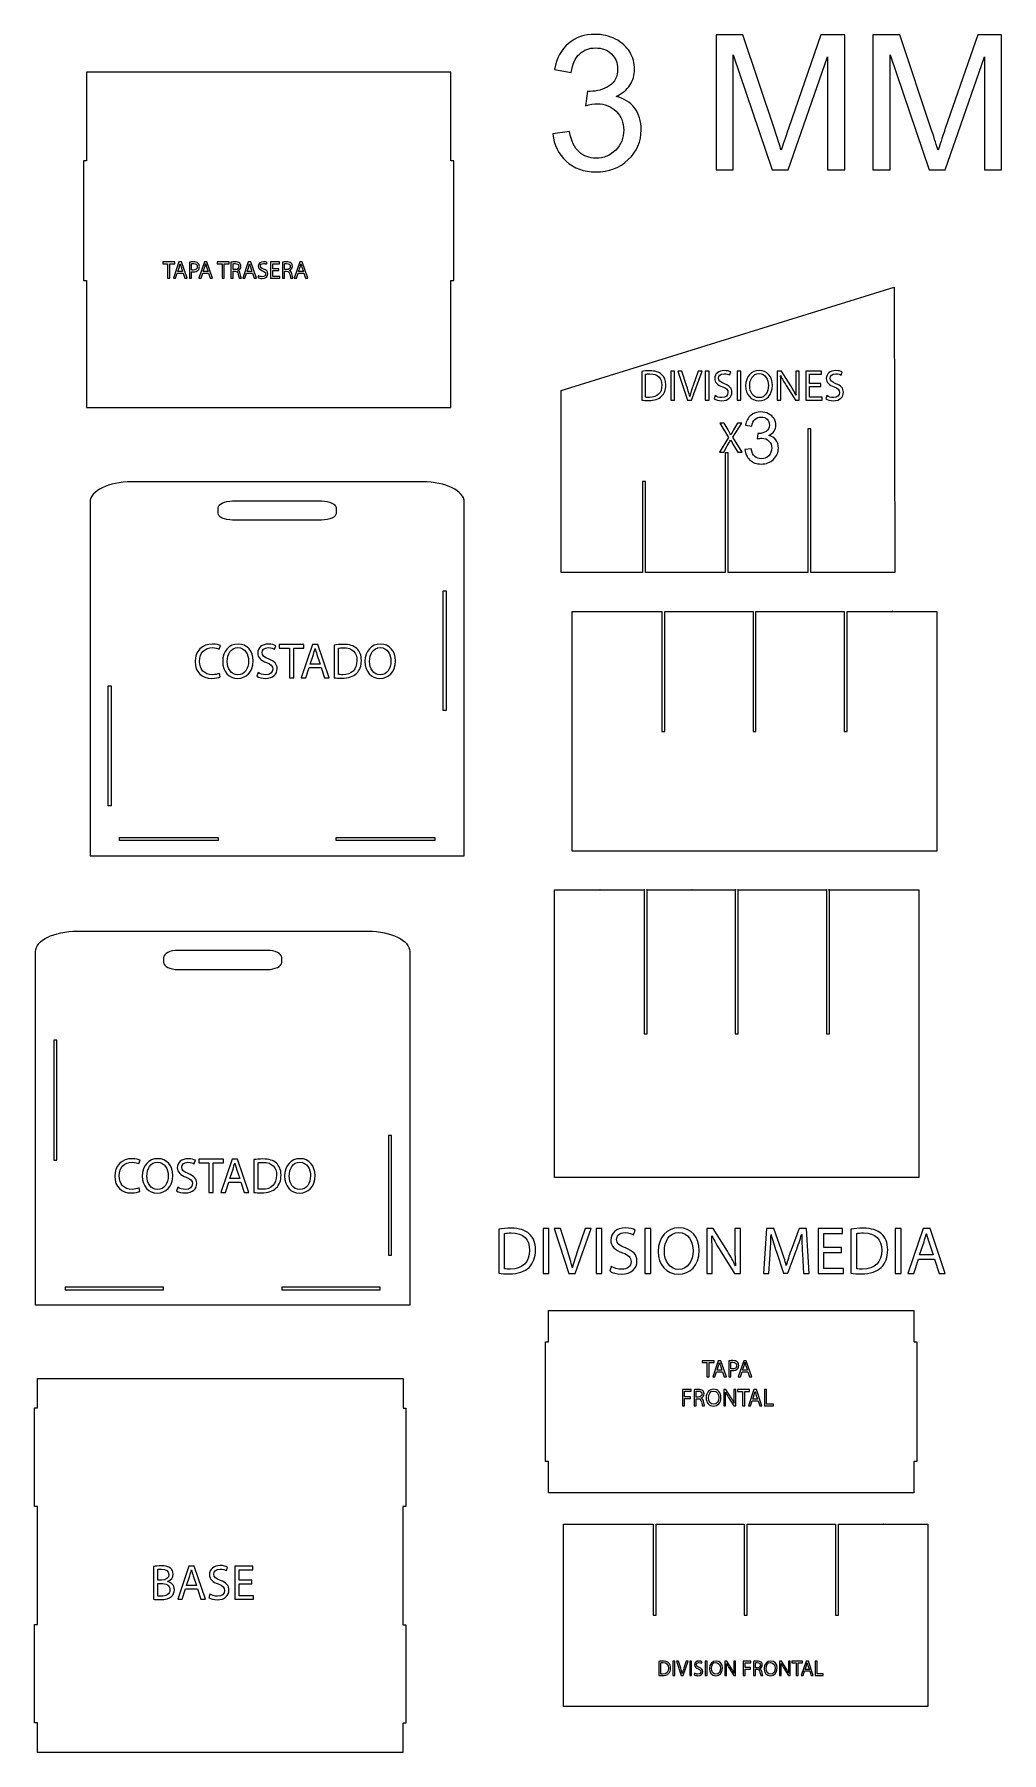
# Model space of a CAD drawing. Header units: millimetres. Extents: x -1475 to -493, y -638 to 1108.
import ezdxf

# ---------------------------------------------------------------- set-up
doc = ezdxf.new("R2010")
doc.units = ezdxf.units.MM
doc.header["$MEASUREMENT"] = 0
doc.layers.add('Capa 1', color=7, linetype='Continuous')

msp = doc.modelspace()

# ---------------------------------------------------------------- linework, layer by layer
at = {"layer": 'Capa 1', "color": 250}
for points, knots in [([(-948.2899, 1007.0303), (-948.2899, 1007.0303), (-931.4639, 1009.3248), (-931.4639, 1009.3248), (-929.52, 999.7646), (-926.2696, 992.8812), (-921.6488, 988.6747), (-917.028, 984.4682), (-911.3556, 982.365), (-904.6316, 982.365), (-896.6648, 982.365), (-889.9407, 985.1056), (-884.5233, 990.5867), (-879.1058, 996.0679), (-876.3971, 1002.8557), (-876.3971, 1010.95), (-876.3971, 1018.6619), (-878.9146, 1025.0354), (-883.9815, 1030.0704), (-889.0166, 1035.0736), (-895.4219, 1037.5911), (-903.2294, 1037.5911), (-906.4162, 1037.5911), (-910.3677, 1036.9538), (-915.116, 1035.711), (-915.116, 1035.711), (-913.2358, 1050.4337), (-913.2358, 1050.4337), (-912.1204, 1050.3062), (-911.1963, 1050.2425), (-910.5271, 1050.2425), (-903.325, 1050.2425), (-896.8878, 1052.1227), (-891.1198, 1055.8511), (-885.3837, 1059.5796), (-882.5156, 1065.3158), (-882.5156, 1073.0595), (-882.5156, 1079.2099), (-884.6189, 1084.3087), (-888.7935, 1088.3559), (-892.9681, 1092.403), (-898.3537, 1094.4107), (-904.9503, 1094.4107), (-911.515, 1094.4107), (-916.9643, 1092.3393), (-921.3301, 1088.1965), (-925.6959, 1084.0538), (-928.5003, 1077.8396), (-929.7431, 1069.5541), (-929.7431, 1069.5541), (-946.5691, 1072.6134), (-946.5691, 1072.6134), (-944.4977, 1083.8944), (-939.8451, 1092.658), (-932.5474, 1098.8721), (-925.2817, 1105.0863), (-916.1995, 1108.1774), (-905.3646, 1108.1774), (-897.9076, 1108.1774), (-891.0242, 1106.584), (-884.7464, 1103.3654), (-878.4366, 1100.1787), (-873.6246, 1095.8128), (-870.3104, 1090.2998), (-866.9644, 1084.7549), (-865.3073, 1078.8913), (-865.3073, 1072.6771), (-865.3073, 1066.7817), (-866.9006, 1061.4279), (-870.0555, 1056.5841), (-873.2422, 1051.7403), (-877.9586, 1047.8843), (-884.1727, 1045.0162), (-876.0784, 1043.1679), (-869.8006, 1039.2801), (-865.3073, 1033.3846), (-860.8458, 1027.521), (-858.6151, 1020.1278), (-858.6151, 1011.3005), (-858.6151, 999.3503), (-862.9809, 989.1846), (-871.6807, 980.8672), (-880.4124, 972.5498), (-891.4385, 968.407), (-904.7591, 968.407), (-916.7731, 968.407), (-926.7476, 972.0081), (-934.6825, 979.1782), (-942.6494, 986.3484), (-947.1746, 995.6218), (-948.2899, 1007.0303)], [0, 0, 0, 0, 0.033333333, 0.033333333, 0.033333333, 0.066666667, 0.066666667, 0.066666667, 0.1, 0.1, 0.1, 0.133333333, 0.133333333, 0.133333333, 0.166666667, 0.166666667, 0.166666667, 0.2, 0.2, 0.2, 0.233333333, 0.233333333, 0.233333333, 0.266666667, 0.266666667, 0.266666667, 0.3, 0.3, 0.3, 0.333333333, 0.333333333, 0.333333333, 0.366666667, 0.366666667, 0.366666667, 0.4, 0.4, 0.4, 0.433333333, 0.433333333, 0.433333333, 0.466666667, 0.466666667, 0.466666667, 0.5, 0.5, 0.5, 0.533333333, 0.533333333, 0.533333333, 0.566666667, 0.566666667, 0.566666667, 0.6, 0.6, 0.6, 0.633333333, 0.633333333, 0.633333333, 0.666666667, 0.666666667, 0.666666667, 0.7, 0.7, 0.7, 0.733333333, 0.733333333, 0.733333333, 0.766666667, 0.766666667, 0.766666667, 0.8, 0.8, 0.8, 0.833333333, 0.833333333, 0.833333333, 0.866666667, 0.866666667, 0.866666667, 0.9, 0.9, 0.9, 0.933333333, 0.933333333, 0.933333333, 0.966666667, 0.966666667, 0.966666667, 1, 1, 1, 1]), ([(-948.2899, 1007.0303), (-948.2899, 1007.0303), (-931.4639, 1009.3248), (-931.4639, 1009.3248), (-929.52, 999.7646), (-926.2696, 992.8812), (-921.6488, 988.6747), (-917.028, 984.4682), (-911.3556, 982.365), (-904.6316, 982.365), (-896.6648, 982.365), (-889.9407, 985.1056), (-884.5233, 990.5867), (-879.1058, 996.0679), (-876.3971, 1002.8557), (-876.3971, 1010.95), (-876.3971, 1018.6619), (-878.9146, 1025.0354), (-883.9815, 1030.0704), (-889.0166, 1035.0736), (-895.4219, 1037.5911), (-903.2294, 1037.5911), (-906.4162, 1037.5911), (-910.3677, 1036.9538), (-915.116, 1035.711), (-915.116, 1035.711), (-913.2358, 1050.4337), (-913.2358, 1050.4337), (-912.1204, 1050.3062), (-911.1963, 1050.2425), (-910.5271, 1050.2425), (-903.325, 1050.2425), (-896.8878, 1052.1227), (-891.1198, 1055.8511), (-885.3837, 1059.5796), (-882.5156, 1065.3158), (-882.5156, 1073.0595), (-882.5156, 1079.2099), (-884.6189, 1084.3087), (-888.7935, 1088.3559), (-892.9681, 1092.403), (-898.3537, 1094.4107), (-904.9503, 1094.4107), (-911.515, 1094.4107), (-916.9643, 1092.3393), (-921.3301, 1088.1965), (-925.6959, 1084.0538), (-928.5003, 1077.8396), (-929.7431, 1069.5541), (-929.7431, 1069.5541), (-946.5691, 1072.6134), (-946.5691, 1072.6134), (-944.4977, 1083.8944), (-939.8451, 1092.658), (-932.5474, 1098.8721), (-925.2817, 1105.0863), (-916.1995, 1108.1774), (-905.3646, 1108.1774), (-897.9076, 1108.1774), (-891.0242, 1106.584), (-884.7464, 1103.3654), (-878.4366, 1100.1787), (-873.6246, 1095.8128), (-870.3104, 1090.2998), (-866.9644, 1084.7549), (-865.3073, 1078.8913), (-865.3073, 1072.6771), (-865.3073, 1066.7817), (-866.9006, 1061.4279), (-870.0555, 1056.5841), (-873.2422, 1051.7403), (-877.9586, 1047.8843), (-884.1727, 1045.0162), (-876.0784, 1043.1679), (-869.8006, 1039.2801), (-865.3073, 1033.3846), (-860.8458, 1027.521), (-858.6151, 1020.1278), (-858.6151, 1011.3005), (-858.6151, 999.3503), (-862.9809, 989.1846), (-871.6807, 980.8672), (-880.4124, 972.5498), (-891.4385, 968.407), (-904.7591, 968.407), (-916.7731, 968.407), (-926.7476, 972.0081), (-934.6825, 979.1782), (-942.6494, 986.3484), (-947.1746, 995.6218), (-948.2899, 1007.0303)], [0, 0, 0, 0, 0.033333333, 0.033333333, 0.033333333, 0.066666667, 0.066666667, 0.066666667, 0.1, 0.1, 0.1, 0.133333333, 0.133333333, 0.133333333, 0.166666667, 0.166666667, 0.166666667, 0.2, 0.2, 0.2, 0.233333333, 0.233333333, 0.233333333, 0.266666667, 0.266666667, 0.266666667, 0.3, 0.3, 0.3, 0.333333333, 0.333333333, 0.333333333, 0.366666667, 0.366666667, 0.366666667, 0.4, 0.4, 0.4, 0.433333333, 0.433333333, 0.433333333, 0.466666667, 0.466666667, 0.466666667, 0.5, 0.5, 0.5, 0.533333333, 0.533333333, 0.533333333, 0.566666667, 0.566666667, 0.566666667, 0.6, 0.6, 0.6, 0.633333333, 0.633333333, 0.633333333, 0.666666667, 0.666666667, 0.666666667, 0.7, 0.7, 0.7, 0.733333333, 0.733333333, 0.733333333, 0.766666667, 0.766666667, 0.766666667, 0.8, 0.8, 0.8, 0.833333333, 0.833333333, 0.833333333, 0.866666667, 0.866666667, 0.866666667, 0.9, 0.9, 0.9, 0.933333333, 0.933333333, 0.933333333, 0.966666667, 0.966666667, 0.966666667, 1, 1, 1, 1]), ([(-782.5158, 970.7015), (-782.5158, 970.7015), (-782.5158, 1107.6038), (-782.5158, 1107.6038), (-782.5158, 1107.6038), (-755.3648, 1107.6038), (-755.3648, 1107.6038), (-755.3648, 1107.6038), (-722.9875, 1010.6951), (-722.9875, 1010.6951), (-719.992, 1001.6766), (-717.825, 994.9207), (-716.4547, 990.4274), (-714.8932, 995.3987), (-712.4394, 1002.7282), (-709.1252, 1012.384), (-709.1252, 1012.384), (-676.1743, 1107.6038), (-676.1743, 1107.6038), (-676.1743, 1107.6038), (-651.9232, 1107.6038), (-651.9232, 1107.6038), (-651.9232, 1107.6038), (-651.9232, 970.7015), (-651.9232, 970.7015), (-651.9232, 970.7015), (-669.3228, 970.7015), (-669.3228, 970.7015), (-669.3228, 970.7015), (-669.3228, 1085.2329), (-669.3228, 1085.2329), (-669.3228, 1085.2329), (-709.2845, 970.7015), (-709.2845, 970.7015), (-709.2845, 970.7015), (-725.6006, 970.7015), (-725.6006, 970.7015), (-725.6006, 970.7015), (-765.1162, 1087.3361), (-765.1162, 1087.3361), (-765.1162, 1087.3361), (-765.1162, 970.7015), (-765.1162, 970.7015), (-765.1162, 970.7015), (-782.5158, 970.7015), (-782.5158, 970.7015)], [0, 0, 0, 0, 0.066666667, 0.066666667, 0.066666667, 0.133333333, 0.133333333, 0.133333333, 0.2, 0.2, 0.2, 0.266666667, 0.266666667, 0.266666667, 0.333333333, 0.333333333, 0.333333333, 0.4, 0.4, 0.4, 0.466666667, 0.466666667, 0.466666667, 0.533333333, 0.533333333, 0.533333333, 0.6, 0.6, 0.6, 0.666666667, 0.666666667, 0.666666667, 0.733333333, 0.733333333, 0.733333333, 0.8, 0.8, 0.8, 0.866666667, 0.866666667, 0.866666667, 0.933333333, 0.933333333, 0.933333333, 1, 1, 1, 1]), ([(-782.5158, 970.7015), (-782.5158, 970.7015), (-782.5158, 1107.6038), (-782.5158, 1107.6038), (-782.5158, 1107.6038), (-755.3648, 1107.6038), (-755.3648, 1107.6038), (-755.3648, 1107.6038), (-722.9875, 1010.6951), (-722.9875, 1010.6951), (-719.992, 1001.6766), (-717.825, 994.9207), (-716.4547, 990.4274), (-714.8932, 995.3987), (-712.4394, 1002.7282), (-709.1252, 1012.384), (-709.1252, 1012.384), (-676.1743, 1107.6038), (-676.1743, 1107.6038), (-676.1743, 1107.6038), (-651.9232, 1107.6038), (-651.9232, 1107.6038), (-651.9232, 1107.6038), (-651.9232, 970.7015), (-651.9232, 970.7015), (-651.9232, 970.7015), (-669.3228, 970.7015), (-669.3228, 970.7015), (-669.3228, 970.7015), (-669.3228, 1085.2329), (-669.3228, 1085.2329), (-669.3228, 1085.2329), (-709.2845, 970.7015), (-709.2845, 970.7015), (-709.2845, 970.7015), (-725.6006, 970.7015), (-725.6006, 970.7015), (-725.6006, 970.7015), (-765.1162, 1087.3361), (-765.1162, 1087.3361), (-765.1162, 1087.3361), (-765.1162, 970.7015), (-765.1162, 970.7015), (-765.1162, 970.7015), (-782.5158, 970.7015), (-782.5158, 970.7015)], [0, 0, 0, 0, 0.066666667, 0.066666667, 0.066666667, 0.133333333, 0.133333333, 0.133333333, 0.2, 0.2, 0.2, 0.266666667, 0.266666667, 0.266666667, 0.333333333, 0.333333333, 0.333333333, 0.4, 0.4, 0.4, 0.466666667, 0.466666667, 0.466666667, 0.533333333, 0.533333333, 0.533333333, 0.6, 0.6, 0.6, 0.666666667, 0.666666667, 0.666666667, 0.733333333, 0.733333333, 0.733333333, 0.8, 0.8, 0.8, 0.866666667, 0.866666667, 0.866666667, 0.933333333, 0.933333333, 0.933333333, 1, 1, 1, 1]), ([(-623.2426, 970.7015), (-623.2426, 970.7015), (-623.2426, 1107.6038), (-623.2426, 1107.6038), (-623.2426, 1107.6038), (-596.0916, 1107.6038), (-596.0916, 1107.6038), (-596.0916, 1107.6038), (-563.7143, 1010.6951), (-563.7143, 1010.6951), (-560.7188, 1001.6766), (-558.5518, 994.9207), (-557.1815, 990.4274), (-555.62, 995.3987), (-553.1662, 1002.7282), (-549.852, 1012.384), (-549.852, 1012.384), (-516.9011, 1107.6038), (-516.9011, 1107.6038), (-516.9011, 1107.6038), (-492.65, 1107.6038), (-492.65, 1107.6038), (-492.65, 1107.6038), (-492.65, 970.7015), (-492.65, 970.7015), (-492.65, 970.7015), (-510.0496, 970.7015), (-510.0496, 970.7015), (-510.0496, 970.7015), (-510.0496, 1085.2329), (-510.0496, 1085.2329), (-510.0496, 1085.2329), (-550.0113, 970.7015), (-550.0113, 970.7015), (-550.0113, 970.7015), (-566.3274, 970.7015), (-566.3274, 970.7015), (-566.3274, 970.7015), (-605.843, 1087.3361), (-605.843, 1087.3361), (-605.843, 1087.3361), (-605.843, 970.7015), (-605.843, 970.7015), (-605.843, 970.7015), (-623.2426, 970.7015), (-623.2426, 970.7015)], [0, 0, 0, 0, 0.066666667, 0.066666667, 0.066666667, 0.133333333, 0.133333333, 0.133333333, 0.2, 0.2, 0.2, 0.266666667, 0.266666667, 0.266666667, 0.333333333, 0.333333333, 0.333333333, 0.4, 0.4, 0.4, 0.466666667, 0.466666667, 0.466666667, 0.533333333, 0.533333333, 0.533333333, 0.6, 0.6, 0.6, 0.666666667, 0.666666667, 0.666666667, 0.733333333, 0.733333333, 0.733333333, 0.8, 0.8, 0.8, 0.866666667, 0.866666667, 0.866666667, 0.933333333, 0.933333333, 0.933333333, 1, 1, 1, 1]), ([(-623.2426, 970.7015), (-623.2426, 970.7015), (-623.2426, 1107.6038), (-623.2426, 1107.6038), (-623.2426, 1107.6038), (-596.0916, 1107.6038), (-596.0916, 1107.6038), (-596.0916, 1107.6038), (-563.7143, 1010.6951), (-563.7143, 1010.6951), (-560.7188, 1001.6766), (-558.5518, 994.9207), (-557.1815, 990.4274), (-555.62, 995.3987), (-553.1662, 1002.7282), (-549.852, 1012.384), (-549.852, 1012.384), (-516.9011, 1107.6038), (-516.9011, 1107.6038), (-516.9011, 1107.6038), (-492.65, 1107.6038), (-492.65, 1107.6038), (-492.65, 1107.6038), (-492.65, 970.7015), (-492.65, 970.7015), (-492.65, 970.7015), (-510.0496, 970.7015), (-510.0496, 970.7015), (-510.0496, 970.7015), (-510.0496, 1085.2329), (-510.0496, 1085.2329), (-510.0496, 1085.2329), (-550.0113, 970.7015), (-550.0113, 970.7015), (-550.0113, 970.7015), (-566.3274, 970.7015), (-566.3274, 970.7015), (-566.3274, 970.7015), (-605.843, 1087.3361), (-605.843, 1087.3361), (-605.843, 1087.3361), (-605.843, 970.7015), (-605.843, 970.7015), (-605.843, 970.7015), (-623.2426, 970.7015), (-623.2426, 970.7015)], [0, 0, 0, 0, 0.066666667, 0.066666667, 0.066666667, 0.133333333, 0.133333333, 0.133333333, 0.2, 0.2, 0.2, 0.266666667, 0.266666667, 0.266666667, 0.333333333, 0.333333333, 0.333333333, 0.4, 0.4, 0.4, 0.466666667, 0.466666667, 0.466666667, 0.533333333, 0.533333333, 0.533333333, 0.6, 0.6, 0.6, 0.666666667, 0.666666667, 0.666666667, 0.733333333, 0.733333333, 0.733333333, 0.8, 0.8, 0.8, 0.866666667, 0.866666667, 0.866666667, 0.933333333, 0.933333333, 0.933333333, 1, 1, 1, 1]), ([(-753.3008, 686.2514), (-753.3008, 686.2514), (-746.9267, 687.1206), (-746.9267, 687.1206), (-746.1903, 683.499), (-744.959, 680.8914), (-743.2086, 679.2979), (-741.4581, 677.7044), (-739.3093, 676.9077), (-736.7621, 676.9077), (-733.7441, 676.9077), (-731.1969, 677.9458), (-729.1447, 680.0222), (-727.0924, 682.0986), (-726.0663, 684.6699), (-726.0663, 687.7362), (-726.0663, 690.6577), (-727.02, 693.0721), (-728.9395, 694.9794), (-730.8468, 696.8747), (-733.2733, 697.8284), (-736.2309, 697.8284), (-737.4381, 697.8284), (-738.9351, 697.587), (-740.7338, 697.1162), (-740.7338, 697.1162), (-740.0216, 702.6934), (-740.0216, 702.6934), (-739.599, 702.6452), (-739.2489, 702.621), (-738.9954, 702.621), (-736.2672, 702.621), (-733.8286, 703.3333), (-731.6436, 704.7457), (-729.4706, 706.1581), (-728.3841, 708.3311), (-728.3841, 711.2646), (-728.3841, 713.5945), (-729.1809, 715.526), (-730.7623, 717.0591), (-732.3438, 718.5923), (-734.3839, 719.3528), (-736.8828, 719.3528), (-739.3697, 719.3528), (-741.434, 718.5681), (-743.0878, 716.9988), (-744.7417, 715.4294), (-745.804, 713.0754), (-746.2749, 709.9366), (-746.2749, 709.9366), (-752.6489, 711.0956), (-752.6489, 711.0956), (-751.8642, 715.369), (-750.1017, 718.6888), (-747.3372, 721.0429), (-744.5848, 723.3969), (-741.1443, 724.5679), (-737.0398, 724.5679), (-734.2149, 724.5679), (-731.6074, 723.9643), (-729.2292, 722.745), (-726.8389, 721.5378), (-725.0161, 719.884), (-723.7606, 717.7955), (-722.493, 715.695), (-721.8653, 713.4737), (-721.8653, 711.1197), (-721.8653, 708.8864), (-722.4689, 706.8583), (-723.664, 705.0233), (-724.8712, 703.1884), (-726.6579, 701.7277), (-729.0119, 700.6412), (-725.9456, 699.941), (-723.5674, 698.4682), (-721.8653, 696.2349), (-720.1752, 694.0137), (-719.3301, 691.213), (-719.3301, 687.869), (-719.3301, 683.342), (-720.984, 679.4911), (-724.2797, 676.3403), (-727.5874, 673.1895), (-731.7643, 671.6201), (-736.8104, 671.6201), (-741.3615, 671.6201), (-745.1401, 672.9843), (-748.146, 675.7005), (-751.164, 678.4167), (-752.8782, 681.9296), (-753.3008, 686.2514)], [0, 0, 0, 0, 0.033333333, 0.033333333, 0.033333333, 0.066666667, 0.066666667, 0.066666667, 0.1, 0.1, 0.1, 0.133333333, 0.133333333, 0.133333333, 0.166666667, 0.166666667, 0.166666667, 0.2, 0.2, 0.2, 0.233333333, 0.233333333, 0.233333333, 0.266666667, 0.266666667, 0.266666667, 0.3, 0.3, 0.3, 0.333333333, 0.333333333, 0.333333333, 0.366666667, 0.366666667, 0.366666667, 0.4, 0.4, 0.4, 0.433333333, 0.433333333, 0.433333333, 0.466666667, 0.466666667, 0.466666667, 0.5, 0.5, 0.5, 0.533333333, 0.533333333, 0.533333333, 0.566666667, 0.566666667, 0.566666667, 0.6, 0.6, 0.6, 0.633333333, 0.633333333, 0.633333333, 0.666666667, 0.666666667, 0.666666667, 0.7, 0.7, 0.7, 0.733333333, 0.733333333, 0.733333333, 0.766666667, 0.766666667, 0.766666667, 0.8, 0.8, 0.8, 0.833333333, 0.833333333, 0.833333333, 0.866666667, 0.866666667, 0.866666667, 0.9, 0.9, 0.9, 0.933333333, 0.933333333, 0.933333333, 0.966666667, 0.966666667, 0.966666667, 1, 1, 1, 1])]:
    msp.add_open_spline(points, degree=3, knots=knots, dxfattribs=at)
at = {"layer": 'Capa 1', "color": 250, "lineweight": 20}
for points, knots in [([(-1051.7628, 1069.8544), (-1051.7628, 1069.8544), (-1051.7628, 979.7595), (-1051.7628, 979.7595), (-1051.7628, 979.7595), (-1048.7583, 979.7349), (-1048.7583, 979.7349), (-1048.7583, 979.7349), (-1048.7606, 858.0196), (-1048.7606, 858.0196), (-1048.7606, 858.0196), (-1051.7628, 858.0094), (-1051.7628, 858.0094), (-1051.7628, 858.0094), (-1051.7628, 728.9544), (-1051.7628, 728.9544), (-1051.7628, 728.9544), (-1421.8755, 728.9544), (-1421.8755, 728.9544), (-1421.8755, 728.9544), (-1421.8755, 858.0093), (-1421.8755, 858.0093), (-1421.8755, 858.0093), (-1424.8787, 858.0195), (-1424.8787, 858.0195), (-1424.8787, 858.0195), (-1424.8785, 979.7587), (-1424.8785, 979.7587), (-1424.8785, 979.7587), (-1421.8755, 979.7595), (-1421.8755, 979.7595), (-1421.8755, 979.7595), (-1421.8755, 1069.8544), (-1421.8755, 1069.8544), (-1421.8755, 1069.8544), (-1051.7628, 1069.8544), (-1051.7628, 1069.8544)], [0, 0, 0, 0, 0.083333333, 0.083333333, 0.083333333, 0.166666667, 0.166666667, 0.166666667, 0.25, 0.25, 0.25, 0.333333333, 0.333333333, 0.333333333, 0.416666667, 0.416666667, 0.416666667, 0.5, 0.5, 0.5, 0.583333333, 0.583333333, 0.583333333, 0.666666667, 0.666666667, 0.666666667, 0.75, 0.75, 0.75, 0.833333333, 0.833333333, 0.833333333, 0.916666667, 0.916666667, 0.916666667, 1, 1, 1, 1]), ([(-1339.4644, 875.0866), (-1339.4644, 875.0866), (-1344.4705, 875.0866), (-1344.4705, 875.0866), (-1344.4705, 875.0866), (-1344.4705, 876.8938), (-1344.4705, 876.8938), (-1344.4705, 876.8938), (-1332.2852, 876.8938), (-1332.2852, 876.8938), (-1332.2852, 876.8938), (-1332.2852, 875.0866), (-1332.2852, 875.0866), (-1332.2852, 875.0866), (-1337.3154, 875.0866), (-1337.3154, 875.0866), (-1337.3154, 875.0866), (-1337.3154, 860.4351), (-1337.3154, 860.4351), (-1337.3154, 860.4351), (-1339.4644, 860.4351), (-1339.4644, 860.4351), (-1339.4644, 860.4351), (-1339.4644, 875.0866), (-1339.4644, 875.0866)], [0, 0, 0, 0, 0.125, 0.125, 0.125, 0.25, 0.25, 0.25, 0.375, 0.375, 0.375, 0.5, 0.5, 0.5, 0.625, 0.625, 0.625, 0.75, 0.75, 0.75, 0.875, 0.875, 0.875, 1, 1, 1, 1]), ([(-1339.4644, 875.0866), (-1339.4644, 875.0866), (-1344.4705, 875.0866), (-1344.4705, 875.0866), (-1344.4705, 875.0866), (-1344.4705, 876.8938), (-1344.4705, 876.8938), (-1344.4705, 876.8938), (-1332.2852, 876.8938), (-1332.2852, 876.8938), (-1332.2852, 876.8938), (-1332.2852, 875.0866), (-1332.2852, 875.0866), (-1332.2852, 875.0866), (-1337.3154, 875.0866), (-1337.3154, 875.0866), (-1337.3154, 875.0866), (-1337.3154, 860.4351), (-1337.3154, 860.4351), (-1337.3154, 860.4351), (-1339.4644, 860.4351), (-1339.4644, 860.4351), (-1339.4644, 860.4351), (-1339.4644, 875.0866), (-1339.4644, 875.0866)], [0, 0, 0, 0, 0.125, 0.125, 0.125, 0.25, 0.25, 0.25, 0.375, 0.375, 0.375, 0.5, 0.5, 0.5, 0.625, 0.625, 0.625, 0.75, 0.75, 0.75, 0.875, 0.875, 0.875, 1, 1, 1, 1]), ([(-1329.6241, 865.6119), (-1329.6241, 865.6119), (-1331.3334, 860.435), (-1331.3334, 860.435), (-1331.3334, 860.435), (-1333.5311, 860.435), (-1333.5311, 860.435), (-1333.5311, 860.435), (-1327.939, 876.8937), (-1327.939, 876.8937), (-1327.939, 876.8937), (-1325.3752, 876.8937), (-1325.3752, 876.8937), (-1325.3752, 876.8937), (-1319.7587, 860.435), (-1319.7587, 860.435), (-1319.7587, 860.435), (-1322.0297, 860.435), (-1322.0297, 860.435), (-1322.0297, 860.435), (-1323.7878, 865.6119), (-1323.7878, 865.6119), (-1323.7878, 865.6119), (-1329.6241, 865.6119), (-1329.6241, 865.6119)], [0, 0, 0, 0, 0.125, 0.125, 0.125, 0.25, 0.25, 0.25, 0.375, 0.375, 0.375, 0.5, 0.5, 0.5, 0.625, 0.625, 0.625, 0.75, 0.75, 0.75, 0.875, 0.875, 0.875, 1, 1, 1, 1]), ([(-1329.6241, 865.6119), (-1329.6241, 865.6119), (-1331.3334, 860.435), (-1331.3334, 860.435), (-1331.3334, 860.435), (-1333.5311, 860.435), (-1333.5311, 860.435), (-1333.5311, 860.435), (-1327.939, 876.8937), (-1327.939, 876.8937), (-1327.939, 876.8937), (-1325.3752, 876.8937), (-1325.3752, 876.8937), (-1325.3752, 876.8937), (-1319.7587, 860.435), (-1319.7587, 860.435), (-1319.7587, 860.435), (-1322.0297, 860.435), (-1322.0297, 860.435), (-1322.0297, 860.435), (-1323.7878, 865.6119), (-1323.7878, 865.6119), (-1323.7878, 865.6119), (-1329.6241, 865.6119), (-1329.6241, 865.6119)], [0, 0, 0, 0, 0.125, 0.125, 0.125, 0.25, 0.25, 0.25, 0.375, 0.375, 0.375, 0.5, 0.5, 0.5, 0.625, 0.625, 0.625, 0.75, 0.75, 0.75, 0.875, 0.875, 0.875, 1, 1, 1, 1]), ([(-1324.2274, 867.2724), (-1324.2274, 867.2724), (-1325.8391, 872.0097), (-1325.8391, 872.0097), (-1326.2054, 873.0841), (-1326.4497, 874.061), (-1326.6937, 875.0133), (-1326.6937, 875.0133), (-1326.7426, 875.0133), (-1326.7426, 875.0133), (-1326.987, 874.0366), (-1327.2554, 873.0354), (-1327.573, 872.0343), (-1327.573, 872.0343), (-1329.1846, 867.2724), (-1329.1846, 867.2724), (-1329.1846, 867.2724), (-1324.2274, 867.2724), (-1324.2274, 867.2724)], [0, 0, 0, 0, 0.166666667, 0.166666667, 0.166666667, 0.333333333, 0.333333333, 0.333333333, 0.5, 0.5, 0.5, 0.666666667, 0.666666667, 0.666666667, 0.833333333, 0.833333333, 0.833333333, 1, 1, 1, 1]), ([(-1324.2274, 867.2724), (-1324.2274, 867.2724), (-1325.8391, 872.0097), (-1325.8391, 872.0097), (-1326.2054, 873.0841), (-1326.4497, 874.061), (-1326.6937, 875.0133), (-1326.6937, 875.0133), (-1326.7426, 875.0133), (-1326.7426, 875.0133), (-1326.987, 874.0366), (-1327.2554, 873.0354), (-1327.573, 872.0343), (-1327.573, 872.0343), (-1329.1846, 867.2724), (-1329.1846, 867.2724), (-1329.1846, 867.2724), (-1324.2274, 867.2724), (-1324.2274, 867.2724)], [0, 0, 0, 0, 0.166666667, 0.166666667, 0.166666667, 0.333333333, 0.333333333, 0.333333333, 0.5, 0.5, 0.5, 0.666666667, 0.666666667, 0.666666667, 0.833333333, 0.833333333, 0.833333333, 1, 1, 1, 1]), ([(-1317.3419, 876.6982), (-1316.3164, 876.8691), (-1314.9732, 877.0157), (-1313.264, 877.0157), (-1311.1638, 877.0157), (-1309.6255, 876.5272), (-1308.6488, 875.6483), (-1307.7453, 874.8668), (-1307.2079, 873.6702), (-1307.2079, 872.2052), (-1307.2079, 870.7155), (-1307.6474, 869.5435), (-1308.4779, 868.6887), (-1309.6011, 867.4921), (-1311.4326, 866.8817), (-1313.5083, 866.8817), (-1314.1431, 866.8817), (-1314.7291, 866.9061), (-1315.2175, 867.0283), (-1315.2175, 867.0283), (-1315.2175, 860.435), (-1315.2175, 860.435), (-1315.2175, 860.435), (-1317.3419, 860.435), (-1317.3419, 860.435), (-1317.3419, 860.435), (-1317.3419, 876.6982), (-1317.3419, 876.6982)], [0, 0, 0, 0, 0.111111111, 0.111111111, 0.111111111, 0.222222222, 0.222222222, 0.222222222, 0.333333333, 0.333333333, 0.333333333, 0.444444444, 0.444444444, 0.444444444, 0.555555556, 0.555555556, 0.555555556, 0.666666667, 0.666666667, 0.666666667, 0.777777778, 0.777777778, 0.777777778, 0.888888889, 0.888888889, 0.888888889, 1, 1, 1, 1]), ([(-1317.3419, 876.6982), (-1316.3164, 876.8691), (-1314.9732, 877.0157), (-1313.264, 877.0157), (-1311.1638, 877.0157), (-1309.6255, 876.5272), (-1308.6488, 875.6483), (-1307.7453, 874.8668), (-1307.2079, 873.6702), (-1307.2079, 872.2052), (-1307.2079, 870.7155), (-1307.6474, 869.5435), (-1308.4779, 868.6887), (-1309.6011, 867.4921), (-1311.4326, 866.8817), (-1313.5083, 866.8817), (-1314.1431, 866.8817), (-1314.7291, 866.9061), (-1315.2175, 867.0283), (-1315.2175, 867.0283), (-1315.2175, 860.435), (-1315.2175, 860.435), (-1315.2175, 860.435), (-1317.3419, 860.435), (-1317.3419, 860.435), (-1317.3419, 860.435), (-1317.3419, 876.6982), (-1317.3419, 876.6982)], [0, 0, 0, 0, 0.111111111, 0.111111111, 0.111111111, 0.222222222, 0.222222222, 0.222222222, 0.333333333, 0.333333333, 0.333333333, 0.444444444, 0.444444444, 0.444444444, 0.555555556, 0.555555556, 0.555555556, 0.666666667, 0.666666667, 0.666666667, 0.777777778, 0.777777778, 0.777777778, 0.888888889, 0.888888889, 0.888888889, 1, 1, 1, 1]), ([(-1315.2175, 868.7619), (-1314.7535, 868.6399), (-1314.1675, 868.5911), (-1313.4593, 868.5911), (-1310.8953, 868.5911), (-1309.3324, 869.8365), (-1309.3324, 872.1074), (-1309.3324, 874.2807), (-1310.8709, 875.3308), (-1313.2152, 875.3308), (-1314.1431, 875.3308), (-1314.8513, 875.2576), (-1315.2175, 875.1598), (-1315.2175, 875.1598), (-1315.2175, 868.7619), (-1315.2175, 868.7619)], [0, 0, 0, 0, 0.2, 0.2, 0.2, 0.4, 0.4, 0.4, 0.6, 0.6, 0.6, 0.8, 0.8, 0.8, 1, 1, 1, 1]), ([(-1315.2175, 868.7619), (-1314.7535, 868.6399), (-1314.1675, 868.5911), (-1313.4593, 868.5911), (-1310.8953, 868.5911), (-1309.3324, 869.8365), (-1309.3324, 872.1074), (-1309.3324, 874.2807), (-1310.8709, 875.3308), (-1313.2152, 875.3308), (-1314.1431, 875.3308), (-1314.8513, 875.2576), (-1315.2175, 875.1598), (-1315.2175, 875.1598), (-1315.2175, 868.7619), (-1315.2175, 868.7619)], [0, 0, 0, 0, 0.2, 0.2, 0.2, 0.4, 0.4, 0.4, 0.6, 0.6, 0.6, 0.8, 0.8, 0.8, 1, 1, 1, 1]), ([(-1303.7409, 865.6119), (-1303.7409, 865.6119), (-1305.4502, 860.435), (-1305.4502, 860.435), (-1305.4502, 860.435), (-1307.6479, 860.435), (-1307.6479, 860.435), (-1307.6479, 860.435), (-1302.0559, 876.8937), (-1302.0559, 876.8937), (-1302.0559, 876.8937), (-1299.4921, 876.8937), (-1299.4921, 876.8937), (-1299.4921, 876.8937), (-1293.8755, 860.435), (-1293.8755, 860.435), (-1293.8755, 860.435), (-1296.1466, 860.435), (-1296.1466, 860.435), (-1296.1466, 860.435), (-1297.9046, 865.6119), (-1297.9046, 865.6119), (-1297.9046, 865.6119), (-1303.7409, 865.6119), (-1303.7409, 865.6119)], [0, 0, 0, 0, 0.125, 0.125, 0.125, 0.25, 0.25, 0.25, 0.375, 0.375, 0.375, 0.5, 0.5, 0.5, 0.625, 0.625, 0.625, 0.75, 0.75, 0.75, 0.875, 0.875, 0.875, 1, 1, 1, 1]), ([(-1303.7409, 865.6119), (-1303.7409, 865.6119), (-1305.4502, 860.435), (-1305.4502, 860.435), (-1305.4502, 860.435), (-1307.6479, 860.435), (-1307.6479, 860.435), (-1307.6479, 860.435), (-1302.0559, 876.8937), (-1302.0559, 876.8937), (-1302.0559, 876.8937), (-1299.4921, 876.8937), (-1299.4921, 876.8937), (-1299.4921, 876.8937), (-1293.8755, 860.435), (-1293.8755, 860.435), (-1293.8755, 860.435), (-1296.1466, 860.435), (-1296.1466, 860.435), (-1296.1466, 860.435), (-1297.9046, 865.6119), (-1297.9046, 865.6119), (-1297.9046, 865.6119), (-1303.7409, 865.6119), (-1303.7409, 865.6119)], [0, 0, 0, 0, 0.125, 0.125, 0.125, 0.25, 0.25, 0.25, 0.375, 0.375, 0.375, 0.5, 0.5, 0.5, 0.625, 0.625, 0.625, 0.75, 0.75, 0.75, 0.875, 0.875, 0.875, 1, 1, 1, 1]), ([(-1298.3443, 867.2724), (-1298.3443, 867.2724), (-1299.956, 872.0097), (-1299.956, 872.0097), (-1300.3222, 873.0841), (-1300.5666, 874.061), (-1300.8105, 875.0133), (-1300.8105, 875.0133), (-1300.8594, 875.0133), (-1300.8594, 875.0133), (-1301.1038, 874.0366), (-1301.3723, 873.0354), (-1301.6898, 872.0343), (-1301.6898, 872.0343), (-1303.3015, 867.2724), (-1303.3015, 867.2724), (-1303.3015, 867.2724), (-1298.3443, 867.2724), (-1298.3443, 867.2724)], [0, 0, 0, 0, 0.166666667, 0.166666667, 0.166666667, 0.333333333, 0.333333333, 0.333333333, 0.5, 0.5, 0.5, 0.666666667, 0.666666667, 0.666666667, 0.833333333, 0.833333333, 0.833333333, 1, 1, 1, 1]), ([(-1298.3443, 867.2724), (-1298.3443, 867.2724), (-1299.956, 872.0097), (-1299.956, 872.0097), (-1300.3222, 873.0841), (-1300.5666, 874.061), (-1300.8105, 875.0133), (-1300.8105, 875.0133), (-1300.8594, 875.0133), (-1300.8594, 875.0133), (-1301.1038, 874.0366), (-1301.3723, 873.0354), (-1301.6898, 872.0343), (-1301.6898, 872.0343), (-1303.3015, 867.2724), (-1303.3015, 867.2724), (-1303.3015, 867.2724), (-1298.3443, 867.2724), (-1298.3443, 867.2724)], [0, 0, 0, 0, 0.166666667, 0.166666667, 0.166666667, 0.333333333, 0.333333333, 0.333333333, 0.5, 0.5, 0.5, 0.666666667, 0.666666667, 0.666666667, 0.833333333, 0.833333333, 0.833333333, 1, 1, 1, 1]), ([(-1284.1574, 875.0866), (-1284.1574, 875.0866), (-1289.1636, 875.0866), (-1289.1636, 875.0866), (-1289.1636, 875.0866), (-1289.1636, 876.8938), (-1289.1636, 876.8938), (-1289.1636, 876.8938), (-1276.9783, 876.8938), (-1276.9783, 876.8938), (-1276.9783, 876.8938), (-1276.9783, 875.0866), (-1276.9783, 875.0866), (-1276.9783, 875.0866), (-1282.0086, 875.0866), (-1282.0086, 875.0866), (-1282.0086, 875.0866), (-1282.0086, 860.4351), (-1282.0086, 860.4351), (-1282.0086, 860.4351), (-1284.1574, 860.4351), (-1284.1574, 860.4351), (-1284.1574, 860.4351), (-1284.1574, 875.0866), (-1284.1574, 875.0866)], [0, 0, 0, 0, 0.125, 0.125, 0.125, 0.25, 0.25, 0.25, 0.375, 0.375, 0.375, 0.5, 0.5, 0.5, 0.625, 0.625, 0.625, 0.75, 0.75, 0.75, 0.875, 0.875, 0.875, 1, 1, 1, 1]), ([(-1284.1574, 875.0866), (-1284.1574, 875.0866), (-1289.1636, 875.0866), (-1289.1636, 875.0866), (-1289.1636, 875.0866), (-1289.1636, 876.8938), (-1289.1636, 876.8938), (-1289.1636, 876.8938), (-1276.9783, 876.8938), (-1276.9783, 876.8938), (-1276.9783, 876.8938), (-1276.9783, 875.0866), (-1276.9783, 875.0866), (-1276.9783, 875.0866), (-1282.0086, 875.0866), (-1282.0086, 875.0866), (-1282.0086, 875.0866), (-1282.0086, 860.4351), (-1282.0086, 860.4351), (-1282.0086, 860.4351), (-1284.1574, 860.4351), (-1284.1574, 860.4351), (-1284.1574, 860.4351), (-1284.1574, 875.0866), (-1284.1574, 875.0866)], [0, 0, 0, 0, 0.125, 0.125, 0.125, 0.25, 0.25, 0.25, 0.375, 0.375, 0.375, 0.5, 0.5, 0.5, 0.625, 0.625, 0.625, 0.75, 0.75, 0.75, 0.875, 0.875, 0.875, 1, 1, 1, 1]), ([(-1275.1475, 876.6739), (-1274.073, 876.8937), (-1272.5347, 877.0157), (-1271.0696, 877.0157), (-1268.7985, 877.0157), (-1267.3334, 876.6006), (-1266.3077, 875.6727), (-1265.4776, 874.9401), (-1265.0135, 873.8168), (-1265.0135, 872.5469), (-1265.0135, 870.3738), (-1266.3811, 868.9329), (-1268.1149, 868.3469), (-1268.1149, 868.3469), (-1268.1149, 868.2737), (-1268.1149, 868.2737), (-1266.8451, 867.8342), (-1266.0882, 866.6618), (-1265.6973, 864.9525), (-1265.1601, 862.6572), (-1264.7694, 861.07), (-1264.4275, 860.435), (-1264.4275, 860.435), (-1266.6254, 860.435), (-1266.6254, 860.435), (-1266.8939, 860.8988), (-1267.2602, 862.3154), (-1267.7241, 864.3665), (-1268.2125, 866.6376), (-1269.0916, 867.4921), (-1271.0208, 867.5655), (-1271.0208, 867.5655), (-1273.0232, 867.5655), (-1273.0232, 867.5655), (-1273.0232, 867.5655), (-1273.0232, 860.435), (-1273.0232, 860.435), (-1273.0232, 860.435), (-1275.1475, 860.435), (-1275.1475, 860.435), (-1275.1475, 860.435), (-1275.1475, 876.6739), (-1275.1475, 876.6739)], [0, 0, 0, 0, 0.071428571, 0.071428571, 0.071428571, 0.142857143, 0.142857143, 0.142857143, 0.214285714, 0.214285714, 0.214285714, 0.285714286, 0.285714286, 0.285714286, 0.357142857, 0.357142857, 0.357142857, 0.428571429, 0.428571429, 0.428571429, 0.5, 0.5, 0.5, 0.571428571, 0.571428571, 0.571428571, 0.642857143, 0.642857143, 0.642857143, 0.714285714, 0.714285714, 0.714285714, 0.785714286, 0.785714286, 0.785714286, 0.857142857, 0.857142857, 0.857142857, 0.928571429, 0.928571429, 0.928571429, 1, 1, 1, 1]), ([(-1275.1475, 876.6739), (-1274.073, 876.8937), (-1272.5347, 877.0157), (-1271.0696, 877.0157), (-1268.7985, 877.0157), (-1267.3334, 876.6006), (-1266.3077, 875.6727), (-1265.4776, 874.9401), (-1265.0135, 873.8168), (-1265.0135, 872.5469), (-1265.0135, 870.3738), (-1266.3811, 868.9329), (-1268.1149, 868.3469), (-1268.1149, 868.3469), (-1268.1149, 868.2737), (-1268.1149, 868.2737), (-1266.8451, 867.8342), (-1266.0882, 866.6618), (-1265.6973, 864.9525), (-1265.1601, 862.6572), (-1264.7694, 861.07), (-1264.4275, 860.435), (-1264.4275, 860.435), (-1266.6254, 860.435), (-1266.6254, 860.435), (-1266.8939, 860.8988), (-1267.2602, 862.3154), (-1267.7241, 864.3665), (-1268.2125, 866.6376), (-1269.0916, 867.4921), (-1271.0208, 867.5655), (-1271.0208, 867.5655), (-1273.0232, 867.5655), (-1273.0232, 867.5655), (-1273.0232, 867.5655), (-1273.0232, 860.435), (-1273.0232, 860.435), (-1273.0232, 860.435), (-1275.1475, 860.435), (-1275.1475, 860.435), (-1275.1475, 860.435), (-1275.1475, 876.6739), (-1275.1475, 876.6739)], [0, 0, 0, 0, 0.071428571, 0.071428571, 0.071428571, 0.142857143, 0.142857143, 0.142857143, 0.214285714, 0.214285714, 0.214285714, 0.285714286, 0.285714286, 0.285714286, 0.357142857, 0.357142857, 0.357142857, 0.428571429, 0.428571429, 0.428571429, 0.5, 0.5, 0.5, 0.571428571, 0.571428571, 0.571428571, 0.642857143, 0.642857143, 0.642857143, 0.714285714, 0.714285714, 0.714285714, 0.785714286, 0.785714286, 0.785714286, 0.857142857, 0.857142857, 0.857142857, 0.928571429, 0.928571429, 0.928571429, 1, 1, 1, 1]), ([(-1273.0232, 869.1771), (-1273.0232, 869.1771), (-1270.8499, 869.1771), (-1270.8499, 869.1771), (-1268.5788, 869.1771), (-1267.1381, 870.4225), (-1267.1381, 872.3028), (-1267.1381, 874.4273), (-1268.6765, 875.3552), (-1270.923, 875.3798), (-1271.9487, 875.3798), (-1272.6813, 875.2818), (-1273.0232, 875.1842), (-1273.0232, 875.1842), (-1273.0232, 869.1771), (-1273.0232, 869.1771)], [0, 0, 0, 0, 0.2, 0.2, 0.2, 0.4, 0.4, 0.4, 0.6, 0.6, 0.6, 0.8, 0.8, 0.8, 1, 1, 1, 1]), ([(-1273.0232, 869.1771), (-1273.0232, 869.1771), (-1270.8499, 869.1771), (-1270.8499, 869.1771), (-1268.5788, 869.1771), (-1267.1381, 870.4225), (-1267.1381, 872.3028), (-1267.1381, 874.4273), (-1268.6765, 875.3552), (-1270.923, 875.3798), (-1271.9487, 875.3798), (-1272.6813, 875.2818), (-1273.0232, 875.1842), (-1273.0232, 875.1842), (-1273.0232, 869.1771), (-1273.0232, 869.1771)], [0, 0, 0, 0, 0.2, 0.2, 0.2, 0.4, 0.4, 0.4, 0.6, 0.6, 0.6, 0.8, 0.8, 0.8, 1, 1, 1, 1]), ([(-1259.2272, 865.6119), (-1259.2272, 865.6119), (-1260.9365, 860.435), (-1260.9365, 860.435), (-1260.9365, 860.435), (-1263.1342, 860.435), (-1263.1342, 860.435), (-1263.1342, 860.435), (-1257.5422, 876.8937), (-1257.5422, 876.8937), (-1257.5422, 876.8937), (-1254.9784, 876.8937), (-1254.9784, 876.8937), (-1254.9784, 876.8937), (-1249.3618, 860.435), (-1249.3618, 860.435), (-1249.3618, 860.435), (-1251.6329, 860.435), (-1251.6329, 860.435), (-1251.6329, 860.435), (-1253.3909, 865.6119), (-1253.3909, 865.6119), (-1253.3909, 865.6119), (-1259.2272, 865.6119), (-1259.2272, 865.6119)], [0, 0, 0, 0, 0.125, 0.125, 0.125, 0.25, 0.25, 0.25, 0.375, 0.375, 0.375, 0.5, 0.5, 0.5, 0.625, 0.625, 0.625, 0.75, 0.75, 0.75, 0.875, 0.875, 0.875, 1, 1, 1, 1]), ([(-1259.2272, 865.6119), (-1259.2272, 865.6119), (-1260.9365, 860.435), (-1260.9365, 860.435), (-1260.9365, 860.435), (-1263.1342, 860.435), (-1263.1342, 860.435), (-1263.1342, 860.435), (-1257.5422, 876.8937), (-1257.5422, 876.8937), (-1257.5422, 876.8937), (-1254.9784, 876.8937), (-1254.9784, 876.8937), (-1254.9784, 876.8937), (-1249.3618, 860.435), (-1249.3618, 860.435), (-1249.3618, 860.435), (-1251.6329, 860.435), (-1251.6329, 860.435), (-1251.6329, 860.435), (-1253.3909, 865.6119), (-1253.3909, 865.6119), (-1253.3909, 865.6119), (-1259.2272, 865.6119), (-1259.2272, 865.6119)], [0, 0, 0, 0, 0.125, 0.125, 0.125, 0.25, 0.25, 0.25, 0.375, 0.375, 0.375, 0.5, 0.5, 0.5, 0.625, 0.625, 0.625, 0.75, 0.75, 0.75, 0.875, 0.875, 0.875, 1, 1, 1, 1]), ([(-1253.8306, 867.2724), (-1253.8306, 867.2724), (-1255.4423, 872.0097), (-1255.4423, 872.0097), (-1255.8085, 873.0841), (-1256.0528, 874.061), (-1256.2968, 875.0133), (-1256.2968, 875.0133), (-1256.3457, 875.0133), (-1256.3457, 875.0133), (-1256.5901, 874.0366), (-1256.8586, 873.0354), (-1257.1761, 872.0343), (-1257.1761, 872.0343), (-1258.7878, 867.2724), (-1258.7878, 867.2724), (-1258.7878, 867.2724), (-1253.8306, 867.2724), (-1253.8306, 867.2724)], [0, 0, 0, 0, 0.166666667, 0.166666667, 0.166666667, 0.333333333, 0.333333333, 0.333333333, 0.5, 0.5, 0.5, 0.666666667, 0.666666667, 0.666666667, 0.833333333, 0.833333333, 0.833333333, 1, 1, 1, 1]), ([(-1253.8306, 867.2724), (-1253.8306, 867.2724), (-1255.4423, 872.0097), (-1255.4423, 872.0097), (-1255.8085, 873.0841), (-1256.0528, 874.061), (-1256.2968, 875.0133), (-1256.2968, 875.0133), (-1256.3457, 875.0133), (-1256.3457, 875.0133), (-1256.5901, 874.0366), (-1256.8586, 873.0354), (-1257.1761, 872.0343), (-1257.1761, 872.0343), (-1258.7878, 867.2724), (-1258.7878, 867.2724), (-1258.7878, 867.2724), (-1253.8306, 867.2724), (-1253.8306, 867.2724)], [0, 0, 0, 0, 0.166666667, 0.166666667, 0.166666667, 0.333333333, 0.333333333, 0.333333333, 0.5, 0.5, 0.5, 0.666666667, 0.666666667, 0.666666667, 0.833333333, 0.833333333, 0.833333333, 1, 1, 1, 1]), ([(-1247.2381, 863.0235), (-1246.2858, 862.4375), (-1244.8939, 861.949), (-1243.4288, 861.949), (-1241.2555, 861.949), (-1239.9857, 863.0968), (-1239.9857, 864.7573), (-1239.9857, 866.2956), (-1240.8646, 867.1747), (-1243.0869, 868.0294), (-1245.773, 868.9818), (-1247.4335, 870.3737), (-1247.4335, 872.6935), (-1247.4335, 875.2575), (-1245.309, 877.1623), (-1242.11, 877.1623), (-1240.4251, 877.1623), (-1239.2041, 876.7715), (-1238.4717, 876.3564), (-1238.4717, 876.3564), (-1239.0577, 874.6227), (-1239.0577, 874.6227), (-1239.595, 874.9157), (-1240.6937, 875.4041), (-1242.1833, 875.4041), (-1244.4298, 875.4041), (-1245.2846, 874.0609), (-1245.2846, 872.9377), (-1245.2846, 871.3994), (-1244.2835, 870.6424), (-1242.0124, 869.7631), (-1239.2287, 868.6888), (-1237.8123, 867.3457), (-1237.8123, 864.9282), (-1237.8123, 862.3887), (-1239.6925, 860.1909), (-1243.5753, 860.1909), (-1245.1626, 860.1909), (-1246.8962, 860.6548), (-1247.7754, 861.2408), (-1247.7754, 861.2408), (-1247.2381, 863.0235), (-1247.2381, 863.0235)], [0, 0, 0, 0, 0.071428571, 0.071428571, 0.071428571, 0.142857143, 0.142857143, 0.142857143, 0.214285714, 0.214285714, 0.214285714, 0.285714286, 0.285714286, 0.285714286, 0.357142857, 0.357142857, 0.357142857, 0.428571429, 0.428571429, 0.428571429, 0.5, 0.5, 0.5, 0.571428571, 0.571428571, 0.571428571, 0.642857143, 0.642857143, 0.642857143, 0.714285714, 0.714285714, 0.714285714, 0.785714286, 0.785714286, 0.785714286, 0.857142857, 0.857142857, 0.857142857, 0.928571429, 0.928571429, 0.928571429, 1, 1, 1, 1]), ([(-1247.2381, 863.0235), (-1246.2858, 862.4375), (-1244.8939, 861.949), (-1243.4288, 861.949), (-1241.2555, 861.949), (-1239.9857, 863.0968), (-1239.9857, 864.7573), (-1239.9857, 866.2956), (-1240.8646, 867.1747), (-1243.0869, 868.0294), (-1245.773, 868.9818), (-1247.4335, 870.3737), (-1247.4335, 872.6935), (-1247.4335, 875.2575), (-1245.309, 877.1623), (-1242.11, 877.1623), (-1240.4251, 877.1623), (-1239.2041, 876.7715), (-1238.4717, 876.3564), (-1238.4717, 876.3564), (-1239.0577, 874.6227), (-1239.0577, 874.6227), (-1239.595, 874.9157), (-1240.6937, 875.4041), (-1242.1833, 875.4041), (-1244.4298, 875.4041), (-1245.2846, 874.0609), (-1245.2846, 872.9377), (-1245.2846, 871.3994), (-1244.2835, 870.6424), (-1242.0124, 869.7631), (-1239.2287, 868.6888), (-1237.8123, 867.3457), (-1237.8123, 864.9282), (-1237.8123, 862.3887), (-1239.6925, 860.1909), (-1243.5753, 860.1909), (-1245.1626, 860.1909), (-1246.8962, 860.6548), (-1247.7754, 861.2408), (-1247.7754, 861.2408), (-1247.2381, 863.0235), (-1247.2381, 863.0235)], [0, 0, 0, 0, 0.071428571, 0.071428571, 0.071428571, 0.142857143, 0.142857143, 0.142857143, 0.214285714, 0.214285714, 0.214285714, 0.285714286, 0.285714286, 0.285714286, 0.357142857, 0.357142857, 0.357142857, 0.428571429, 0.428571429, 0.428571429, 0.5, 0.5, 0.5, 0.571428571, 0.571428571, 0.571428571, 0.642857143, 0.642857143, 0.642857143, 0.714285714, 0.714285714, 0.714285714, 0.785714286, 0.785714286, 0.785714286, 0.857142857, 0.857142857, 0.857142857, 0.928571429, 0.928571429, 0.928571429, 1, 1, 1, 1]), ([(-1226.3847, 868.1516), (-1226.3847, 868.1516), (-1232.7825, 868.1516), (-1232.7825, 868.1516), (-1232.7825, 868.1516), (-1232.7825, 862.2177), (-1232.7825, 862.2177), (-1232.7825, 862.2177), (-1225.652, 862.2177), (-1225.652, 862.2177), (-1225.652, 862.2177), (-1225.652, 860.435), (-1225.652, 860.435), (-1225.652, 860.435), (-1234.9068, 860.435), (-1234.9068, 860.435), (-1234.9068, 860.435), (-1234.9068, 876.8938), (-1234.9068, 876.8938), (-1234.9068, 876.8938), (-1226.0183, 876.8938), (-1226.0183, 876.8938), (-1226.0183, 876.8938), (-1226.0183, 875.1111), (-1226.0183, 875.1111), (-1226.0183, 875.1111), (-1232.7825, 875.1111), (-1232.7825, 875.1111), (-1232.7825, 875.1111), (-1232.7825, 869.9096), (-1232.7825, 869.9096), (-1232.7825, 869.9096), (-1226.3847, 869.9096), (-1226.3847, 869.9096), (-1226.3847, 869.9096), (-1226.3847, 868.1516), (-1226.3847, 868.1516)], [0, 0, 0, 0, 0.083333333, 0.083333333, 0.083333333, 0.166666667, 0.166666667, 0.166666667, 0.25, 0.25, 0.25, 0.333333333, 0.333333333, 0.333333333, 0.416666667, 0.416666667, 0.416666667, 0.5, 0.5, 0.5, 0.583333333, 0.583333333, 0.583333333, 0.666666667, 0.666666667, 0.666666667, 0.75, 0.75, 0.75, 0.833333333, 0.833333333, 0.833333333, 0.916666667, 0.916666667, 0.916666667, 1, 1, 1, 1]), ([(-1226.3847, 868.1516), (-1226.3847, 868.1516), (-1232.7825, 868.1516), (-1232.7825, 868.1516), (-1232.7825, 868.1516), (-1232.7825, 862.2177), (-1232.7825, 862.2177), (-1232.7825, 862.2177), (-1225.652, 862.2177), (-1225.652, 862.2177), (-1225.652, 862.2177), (-1225.652, 860.435), (-1225.652, 860.435), (-1225.652, 860.435), (-1234.9068, 860.435), (-1234.9068, 860.435), (-1234.9068, 860.435), (-1234.9068, 876.8938), (-1234.9068, 876.8938), (-1234.9068, 876.8938), (-1226.0183, 876.8938), (-1226.0183, 876.8938), (-1226.0183, 876.8938), (-1226.0183, 875.1111), (-1226.0183, 875.1111), (-1226.0183, 875.1111), (-1232.7825, 875.1111), (-1232.7825, 875.1111), (-1232.7825, 875.1111), (-1232.7825, 869.9096), (-1232.7825, 869.9096), (-1232.7825, 869.9096), (-1226.3847, 869.9096), (-1226.3847, 869.9096), (-1226.3847, 869.9096), (-1226.3847, 868.1516), (-1226.3847, 868.1516)], [0, 0, 0, 0, 0.083333333, 0.083333333, 0.083333333, 0.166666667, 0.166666667, 0.166666667, 0.25, 0.25, 0.25, 0.333333333, 0.333333333, 0.333333333, 0.416666667, 0.416666667, 0.416666667, 0.5, 0.5, 0.5, 0.583333333, 0.583333333, 0.583333333, 0.666666667, 0.666666667, 0.666666667, 0.75, 0.75, 0.75, 0.833333333, 0.833333333, 0.833333333, 0.916666667, 0.916666667, 0.916666667, 1, 1, 1, 1]), ([(-1222.8934, 876.6739), (-1221.819, 876.8937), (-1220.2807, 877.0157), (-1218.8155, 877.0157), (-1216.5445, 877.0157), (-1215.0793, 876.6006), (-1214.0537, 875.6727), (-1213.2235, 874.9401), (-1212.7595, 873.8168), (-1212.7595, 872.5469), (-1212.7595, 870.3738), (-1214.127, 868.9329), (-1215.8609, 868.3469), (-1215.8609, 868.3469), (-1215.8609, 868.2737), (-1215.8609, 868.2737), (-1214.5909, 867.8342), (-1213.8341, 866.6618), (-1213.4432, 864.9525), (-1212.906, 862.6572), (-1212.5154, 861.07), (-1212.1735, 860.435), (-1212.1735, 860.435), (-1214.3713, 860.435), (-1214.3713, 860.435), (-1214.6398, 860.8988), (-1215.0062, 862.3154), (-1215.47, 864.3665), (-1215.9584, 866.6376), (-1216.8376, 867.4921), (-1218.7667, 867.5655), (-1218.7667, 867.5655), (-1220.7691, 867.5655), (-1220.7691, 867.5655), (-1220.7691, 867.5655), (-1220.7691, 860.435), (-1220.7691, 860.435), (-1220.7691, 860.435), (-1222.8934, 860.435), (-1222.8934, 860.435), (-1222.8934, 860.435), (-1222.8934, 876.6739), (-1222.8934, 876.6739)], [0, 0, 0, 0, 0.071428571, 0.071428571, 0.071428571, 0.142857143, 0.142857143, 0.142857143, 0.214285714, 0.214285714, 0.214285714, 0.285714286, 0.285714286, 0.285714286, 0.357142857, 0.357142857, 0.357142857, 0.428571429, 0.428571429, 0.428571429, 0.5, 0.5, 0.5, 0.571428571, 0.571428571, 0.571428571, 0.642857143, 0.642857143, 0.642857143, 0.714285714, 0.714285714, 0.714285714, 0.785714286, 0.785714286, 0.785714286, 0.857142857, 0.857142857, 0.857142857, 0.928571429, 0.928571429, 0.928571429, 1, 1, 1, 1]), ([(-1222.8934, 876.6739), (-1221.819, 876.8937), (-1220.2807, 877.0157), (-1218.8155, 877.0157), (-1216.5445, 877.0157), (-1215.0793, 876.6006), (-1214.0537, 875.6727), (-1213.2235, 874.9401), (-1212.7595, 873.8168), (-1212.7595, 872.5469), (-1212.7595, 870.3738), (-1214.127, 868.9329), (-1215.8609, 868.3469), (-1215.8609, 868.3469), (-1215.8609, 868.2737), (-1215.8609, 868.2737), (-1214.5909, 867.8342), (-1213.8341, 866.6618), (-1213.4432, 864.9525), (-1212.906, 862.6572), (-1212.5154, 861.07), (-1212.1735, 860.435), (-1212.1735, 860.435), (-1214.3713, 860.435), (-1214.3713, 860.435), (-1214.6398, 860.8988), (-1215.0062, 862.3154), (-1215.47, 864.3665), (-1215.9584, 866.6376), (-1216.8376, 867.4921), (-1218.7667, 867.5655), (-1218.7667, 867.5655), (-1220.7691, 867.5655), (-1220.7691, 867.5655), (-1220.7691, 867.5655), (-1220.7691, 860.435), (-1220.7691, 860.435), (-1220.7691, 860.435), (-1222.8934, 860.435), (-1222.8934, 860.435), (-1222.8934, 860.435), (-1222.8934, 876.6739), (-1222.8934, 876.6739)], [0, 0, 0, 0, 0.071428571, 0.071428571, 0.071428571, 0.142857143, 0.142857143, 0.142857143, 0.214285714, 0.214285714, 0.214285714, 0.285714286, 0.285714286, 0.285714286, 0.357142857, 0.357142857, 0.357142857, 0.428571429, 0.428571429, 0.428571429, 0.5, 0.5, 0.5, 0.571428571, 0.571428571, 0.571428571, 0.642857143, 0.642857143, 0.642857143, 0.714285714, 0.714285714, 0.714285714, 0.785714286, 0.785714286, 0.785714286, 0.857142857, 0.857142857, 0.857142857, 0.928571429, 0.928571429, 0.928571429, 1, 1, 1, 1]), ([(-1220.7691, 869.1771), (-1220.7691, 869.1771), (-1218.5958, 869.1771), (-1218.5958, 869.1771), (-1216.3247, 869.1771), (-1214.884, 870.4225), (-1214.884, 872.3028), (-1214.884, 874.4273), (-1216.4225, 875.3552), (-1218.669, 875.3798), (-1219.6947, 875.3798), (-1220.4272, 875.2818), (-1220.7691, 875.1842), (-1220.7691, 875.1842), (-1220.7691, 869.1771), (-1220.7691, 869.1771)], [0, 0, 0, 0, 0.2, 0.2, 0.2, 0.4, 0.4, 0.4, 0.6, 0.6, 0.6, 0.8, 0.8, 0.8, 1, 1, 1, 1]), ([(-1220.7691, 869.1771), (-1220.7691, 869.1771), (-1218.5958, 869.1771), (-1218.5958, 869.1771), (-1216.3247, 869.1771), (-1214.884, 870.4225), (-1214.884, 872.3028), (-1214.884, 874.4273), (-1216.4225, 875.3552), (-1218.669, 875.3798), (-1219.6947, 875.3798), (-1220.4272, 875.2818), (-1220.7691, 875.1842), (-1220.7691, 875.1842), (-1220.7691, 869.1771), (-1220.7691, 869.1771)], [0, 0, 0, 0, 0.2, 0.2, 0.2, 0.4, 0.4, 0.4, 0.6, 0.6, 0.6, 0.8, 0.8, 0.8, 1, 1, 1, 1]), ([(-1206.9733, 865.6119), (-1206.9733, 865.6119), (-1208.6826, 860.435), (-1208.6826, 860.435), (-1208.6826, 860.435), (-1210.8803, 860.435), (-1210.8803, 860.435), (-1210.8803, 860.435), (-1205.2883, 876.8937), (-1205.2883, 876.8937), (-1205.2883, 876.8937), (-1202.7245, 876.8937), (-1202.7245, 876.8937), (-1202.7245, 876.8937), (-1197.1079, 860.435), (-1197.1079, 860.435), (-1197.1079, 860.435), (-1199.379, 860.435), (-1199.379, 860.435), (-1199.379, 860.435), (-1201.137, 865.6119), (-1201.137, 865.6119), (-1201.137, 865.6119), (-1206.9733, 865.6119), (-1206.9733, 865.6119)], [0, 0, 0, 0, 0.125, 0.125, 0.125, 0.25, 0.25, 0.25, 0.375, 0.375, 0.375, 0.5, 0.5, 0.5, 0.625, 0.625, 0.625, 0.75, 0.75, 0.75, 0.875, 0.875, 0.875, 1, 1, 1, 1]), ([(-1206.9733, 865.6119), (-1206.9733, 865.6119), (-1208.6826, 860.435), (-1208.6826, 860.435), (-1208.6826, 860.435), (-1210.8803, 860.435), (-1210.8803, 860.435), (-1210.8803, 860.435), (-1205.2883, 876.8937), (-1205.2883, 876.8937), (-1205.2883, 876.8937), (-1202.7245, 876.8937), (-1202.7245, 876.8937), (-1202.7245, 876.8937), (-1197.1079, 860.435), (-1197.1079, 860.435), (-1197.1079, 860.435), (-1199.379, 860.435), (-1199.379, 860.435), (-1199.379, 860.435), (-1201.137, 865.6119), (-1201.137, 865.6119), (-1201.137, 865.6119), (-1206.9733, 865.6119), (-1206.9733, 865.6119)], [0, 0, 0, 0, 0.125, 0.125, 0.125, 0.25, 0.25, 0.25, 0.375, 0.375, 0.375, 0.5, 0.5, 0.5, 0.625, 0.625, 0.625, 0.75, 0.75, 0.75, 0.875, 0.875, 0.875, 1, 1, 1, 1]), ([(-1201.5767, 867.2724), (-1201.5767, 867.2724), (-1203.1884, 872.0097), (-1203.1884, 872.0097), (-1203.5547, 873.0841), (-1203.7989, 874.061), (-1204.0429, 875.0133), (-1204.0429, 875.0133), (-1204.0919, 875.0133), (-1204.0919, 875.0133), (-1204.3362, 874.0366), (-1204.6047, 873.0354), (-1204.9222, 872.0343), (-1204.9222, 872.0343), (-1206.5339, 867.2724), (-1206.5339, 867.2724), (-1206.5339, 867.2724), (-1201.5767, 867.2724), (-1201.5767, 867.2724)], [0, 0, 0, 0, 0.166666667, 0.166666667, 0.166666667, 0.333333333, 0.333333333, 0.333333333, 0.5, 0.5, 0.5, 0.666666667, 0.666666667, 0.666666667, 0.833333333, 0.833333333, 0.833333333, 1, 1, 1, 1]), ([(-1201.5767, 867.2724), (-1201.5767, 867.2724), (-1203.1884, 872.0097), (-1203.1884, 872.0097), (-1203.5547, 873.0841), (-1203.7989, 874.061), (-1204.0429, 875.0133), (-1204.0429, 875.0133), (-1204.0919, 875.0133), (-1204.0919, 875.0133), (-1204.3362, 874.0366), (-1204.6047, 873.0354), (-1204.9222, 872.0343), (-1204.9222, 872.0343), (-1206.5339, 867.2724), (-1206.5339, 867.2724), (-1206.5339, 867.2724), (-1201.5767, 867.2724), (-1201.5767, 867.2724)], [0, 0, 0, 0, 0.166666667, 0.166666667, 0.166666667, 0.333333333, 0.333333333, 0.333333333, 0.5, 0.5, 0.5, 0.666666667, 0.666666667, 0.666666667, 0.833333333, 0.833333333, 0.833333333, 1, 1, 1, 1]), ([(-939.9179, 746.4356), (-939.9179, 746.4356), (-939.9179, 561.3754), (-939.9179, 561.3754), (-939.9179, 561.3754), (-857.137, 561.3754), (-857.137, 561.3754), (-857.137, 561.3754), (-857.137, 653.9055), (-857.137, 653.9055), (-857.137, 653.9055), (-854.1084, 653.9055), (-854.1084, 653.9055), (-854.1084, 653.9055), (-854.1084, 561.3754), (-854.1084, 561.3754), (-854.1084, 561.3754), (-773.3471, 561.3754), (-773.3471, 561.3754), (-773.3471, 561.3754), (-773.3471, 683.1257), (-773.3471, 683.1257), (-773.3471, 683.1257), (-770.3188, 683.1257), (-770.3188, 683.1257), (-770.3188, 683.1257), (-770.3188, 561.3754), (-770.3188, 561.3754), (-770.3188, 561.3754), (-689.5568, 561.3754), (-689.5568, 561.3754), (-689.5568, 561.3754), (-689.5568, 707.4757), (-689.5568, 707.4757), (-689.5568, 707.4757), (-686.5283, 707.4757), (-686.5283, 707.4757), (-686.5283, 707.4757), (-686.5283, 561.3754), (-686.5283, 561.3754), (-686.5283, 561.3754), (-600.938, 561.4603), (-600.938, 561.4603), (-600.938, 561.4603), (-601.713, 851.1639), (-601.713, 851.1639), (-601.713, 851.1639), (-939.9179, 746.4356), (-939.9179, 746.4356)], [0, 0, 0, 0, 0.0625, 0.0625, 0.0625, 0.125, 0.125, 0.125, 0.1875, 0.1875, 0.1875, 0.25, 0.25, 0.25, 0.3125, 0.3125, 0.3125, 0.375, 0.375, 0.375, 0.4375, 0.4375, 0.4375, 0.5, 0.5, 0.5, 0.5625, 0.5625, 0.5625, 0.625, 0.625, 0.625, 0.6875, 0.6875, 0.6875, 0.75, 0.75, 0.75, 0.8125, 0.8125, 0.8125, 0.875, 0.875, 0.875, 0.9375, 0.9375, 0.9375, 1, 1, 1, 1]), ([(-858.0253, 765.7116), (-855.6899, 766.064), (-852.9139, 766.3283), (-849.8733, 766.3283), (-844.3654, 766.3283), (-840.4439, 765.0505), (-837.8439, 762.6269), (-835.2002, 760.2033), (-833.6575, 756.7666), (-833.6575, 751.9635), (-833.6575, 747.116), (-835.1561, 743.1504), (-837.9321, 740.4181), (-840.7081, 737.6421), (-845.2907, 736.1442), (-851.0632, 736.1442), (-853.7951, 736.1442), (-856.0864, 736.2762), (-858.0253, 736.4967), (-858.0253, 736.4967), (-858.0253, 765.7116), (-858.0253, 765.7116)], [0, 0, 0, 0, 0.142857143, 0.142857143, 0.142857143, 0.285714286, 0.285714286, 0.285714286, 0.428571429, 0.428571429, 0.428571429, 0.571428571, 0.571428571, 0.571428571, 0.714285714, 0.714285714, 0.714285714, 0.857142857, 0.857142857, 0.857142857, 1, 1, 1, 1]), ([(-854.1916, 739.4491), (-853.2222, 739.2727), (-851.8121, 739.2286), (-850.3142, 739.2286), (-842.1182, 739.2286), (-837.6675, 743.8112), (-837.6675, 751.8312), (-837.6238, 758.8374), (-841.5893, 763.288), (-849.6972, 763.288), (-851.6802, 763.288), (-853.1781, 763.1116), (-854.1916, 762.8915), (-854.1916, 762.8915), (-854.1916, 739.4491), (-854.1916, 739.4491)], [0, 0, 0, 0, 0.2, 0.2, 0.2, 0.4, 0.4, 0.4, 0.6, 0.6, 0.6, 0.8, 0.8, 0.8, 1, 1, 1, 1]), ([(-824.8463, 736.4084), (-824.8463, 736.4084), (-828.6799, 736.4084), (-828.6799, 736.4084), (-828.6799, 736.4084), (-828.6799, 766.108), (-828.6799, 766.108), (-828.6799, 766.108), (-824.8463, 766.108), (-824.8463, 766.108), (-824.8463, 766.108), (-824.8463, 736.4084), (-824.8463, 736.4084)], [0, 0, 0, 0, 0.25, 0.25, 0.25, 0.5, 0.5, 0.5, 0.75, 0.75, 0.75, 1, 1, 1, 1]), ([(-811.6273, 736.4084), (-811.6273, 736.4084), (-821.3213, 766.108), (-821.3213, 766.108), (-821.3213, 766.108), (-817.1793, 766.108), (-817.1793, 766.108), (-817.1793, 766.108), (-812.5526, 751.4787), (-812.5526, 751.4787), (-811.2749, 747.4687), (-810.1731, 743.8552), (-809.3801, 740.3743), (-809.3801, 740.3743), (-809.2919, 740.3743), (-809.2919, 740.3743), (-808.4548, 743.8111), (-807.2207, 747.5569), (-805.8989, 751.4346), (-805.8989, 751.4346), (-800.8753, 766.108), (-800.8753, 766.108), (-800.8753, 766.108), (-796.7775, 766.108), (-796.7775, 766.108), (-796.7775, 766.108), (-807.3971, 736.4084), (-807.3971, 736.4084), (-807.3971, 736.4084), (-811.6273, 736.4084), (-811.6273, 736.4084)], [0, 0, 0, 0, 0.1, 0.1, 0.1, 0.2, 0.2, 0.2, 0.3, 0.3, 0.3, 0.4, 0.4, 0.4, 0.5, 0.5, 0.5, 0.6, 0.6, 0.6, 0.7, 0.7, 0.7, 0.8, 0.8, 0.8, 0.9, 0.9, 0.9, 1, 1, 1, 1]), ([(-789.728, 736.4084), (-789.728, 736.4084), (-793.5616, 736.4084), (-793.5616, 736.4084), (-793.5616, 736.4084), (-793.5616, 766.108), (-793.5616, 766.108), (-793.5616, 766.108), (-789.728, 766.108), (-789.728, 766.108), (-789.728, 766.108), (-789.728, 736.4084), (-789.728, 736.4084)], [0, 0, 0, 0, 0.25, 0.25, 0.25, 0.5, 0.5, 0.5, 0.75, 0.75, 0.75, 1, 1, 1, 1]), ([(-783.5591, 741.0793), (-781.8407, 740.0216), (-779.3289, 739.1404), (-776.6852, 739.1404), (-772.763, 739.1404), (-770.4717, 741.2116), (-770.4717, 744.2077), (-770.4717, 746.9837), (-772.0578, 748.5702), (-776.0682, 750.1125), (-780.9154, 751.8312), (-783.9115, 754.343), (-783.9115, 758.5291), (-783.9115, 763.1558), (-780.0779, 766.5929), (-774.3057, 766.5929), (-771.2648, 766.5929), (-769.0617, 765.8877), (-767.7398, 765.1387), (-767.7398, 765.1387), (-768.7971, 762.0103), (-768.7971, 762.0103), (-769.7665, 762.5387), (-771.7495, 763.4203), (-774.4377, 763.4203), (-778.4918, 763.4203), (-780.0341, 760.9968), (-780.0341, 758.9697), (-780.0341, 756.1937), (-778.2272, 754.8277), (-774.1293, 753.2413), (-769.1058, 751.3024), (-766.5499, 748.8785), (-766.5499, 744.5164), (-766.5499, 739.9338), (-769.9429, 735.9679), (-776.9494, 735.9679), (-779.8137, 735.9679), (-782.9421, 736.805), (-784.5285, 737.8626), (-784.5285, 737.8626), (-783.5591, 741.0793), (-783.5591, 741.0793)], [0, 0, 0, 0, 0.071428571, 0.071428571, 0.071428571, 0.142857143, 0.142857143, 0.142857143, 0.214285714, 0.214285714, 0.214285714, 0.285714286, 0.285714286, 0.285714286, 0.357142857, 0.357142857, 0.357142857, 0.428571429, 0.428571429, 0.428571429, 0.5, 0.5, 0.5, 0.571428571, 0.571428571, 0.571428571, 0.642857143, 0.642857143, 0.642857143, 0.714285714, 0.714285714, 0.714285714, 0.785714286, 0.785714286, 0.785714286, 0.857142857, 0.857142857, 0.857142857, 0.928571429, 0.928571429, 0.928571429, 1, 1, 1, 1]), ([(-757.4735, 736.4084), (-757.4735, 736.4084), (-761.3071, 736.4084), (-761.3071, 736.4084), (-761.3071, 736.4084), (-761.3071, 766.108), (-761.3071, 766.108), (-761.3071, 766.108), (-757.4735, 766.108), (-757.4735, 766.108), (-757.4735, 766.108), (-757.4735, 736.4084), (-757.4735, 736.4084)], [0, 0, 0, 0, 0.25, 0.25, 0.25, 0.5, 0.5, 0.5, 0.75, 0.75, 0.75, 1, 1, 1, 1]), ([(-725.3949, 751.5668), (-725.3949, 741.3437), (-731.608, 735.9236), (-739.1874, 735.9236), (-747.0308, 735.9236), (-752.5387, 742.0048), (-752.5387, 750.9939), (-752.5387, 760.4237), (-746.6783, 766.593), (-738.7468, 766.593), (-730.6386, 766.593), (-725.3949, 760.3796), (-725.3949, 751.5668)], [0, 0, 0, 0, 0.25, 0.25, 0.25, 0.5, 0.5, 0.5, 0.75, 0.75, 0.75, 1, 1, 1, 1]), ([(-748.4408, 751.0821), (-748.4408, 744.7367), (-745.0037, 739.052), (-738.967, 739.052), (-732.8858, 739.052), (-729.449, 744.6485), (-729.449, 751.3904), (-729.449, 757.2952), (-732.5334, 763.4643), (-738.9229, 763.4643), (-745.2683, 763.4643), (-748.4408, 757.6036), (-748.4408, 751.0821)], [0, 0, 0, 0, 0.25, 0.25, 0.25, 0.5, 0.5, 0.5, 0.75, 0.75, 0.75, 1, 1, 1, 1]), ([(-720.4167, 736.4084), (-720.4167, 736.4084), (-720.4167, 766.108), (-720.4167, 766.108), (-720.4167, 766.108), (-716.2306, 766.108), (-716.2306, 766.108), (-716.2306, 766.108), (-706.7123, 751.0822), (-706.7123, 751.0822), (-704.5092, 747.601), (-702.7908, 744.4722), (-701.3808, 741.4316), (-701.3808, 741.4316), (-701.2926, 741.4757), (-701.2926, 741.4757), (-701.645, 745.4416), (-701.7332, 749.0551), (-701.7332, 753.6818), (-701.7332, 753.6818), (-701.7332, 766.108), (-701.7332, 766.108), (-701.7332, 766.108), (-698.1201, 766.108), (-698.1201, 766.108), (-698.1201, 766.108), (-698.1201, 736.4084), (-698.1201, 736.4084), (-698.1201, 736.4084), (-701.9974, 736.4084), (-701.9974, 736.4084), (-701.9974, 736.4084), (-711.4275, 751.4787), (-711.4275, 751.4787), (-713.4987, 754.7835), (-715.4817, 758.1765), (-716.9796, 761.3932), (-716.9796, 761.3932), (-717.1118, 761.3491), (-717.1118, 761.3491), (-716.8917, 757.6036), (-716.8035, 754.0346), (-716.8035, 749.0992), (-716.8035, 749.0992), (-716.8035, 736.4084), (-716.8035, 736.4084), (-716.8035, 736.4084), (-720.4167, 736.4084), (-720.4167, 736.4084)], [0, 0, 0, 0, 0.0625, 0.0625, 0.0625, 0.125, 0.125, 0.125, 0.1875, 0.1875, 0.1875, 0.25, 0.25, 0.25, 0.3125, 0.3125, 0.3125, 0.375, 0.375, 0.375, 0.4375, 0.4375, 0.4375, 0.5, 0.5, 0.5, 0.5625, 0.5625, 0.5625, 0.625, 0.625, 0.625, 0.6875, 0.6875, 0.6875, 0.75, 0.75, 0.75, 0.8125, 0.8125, 0.8125, 0.875, 0.875, 0.875, 0.9375, 0.9375, 0.9375, 1, 1, 1, 1]), ([(-676.0445, 750.3328), (-676.0445, 750.3328), (-687.5895, 750.3328), (-687.5895, 750.3328), (-687.5895, 750.3328), (-687.5895, 739.6249), (-687.5895, 739.6249), (-687.5895, 739.6249), (-674.7227, 739.6249), (-674.7227, 739.6249), (-674.7227, 739.6249), (-674.7227, 736.4083), (-674.7227, 736.4083), (-674.7227, 736.4083), (-691.4232, 736.4083), (-691.4232, 736.4083), (-691.4232, 736.4083), (-691.4232, 766.1083), (-691.4232, 766.1083), (-691.4232, 766.1083), (-675.3834, 766.1083), (-675.3834, 766.1083), (-675.3834, 766.1083), (-675.3834, 762.8917), (-675.3834, 762.8917), (-675.3834, 762.8917), (-687.5895, 762.8917), (-687.5895, 762.8917), (-687.5895, 762.8917), (-687.5895, 753.5057), (-687.5895, 753.5057), (-687.5895, 753.5057), (-676.0445, 753.5057), (-676.0445, 753.5057), (-676.0445, 753.5057), (-676.0445, 750.3328), (-676.0445, 750.3328)], [0, 0, 0, 0, 0.083333333, 0.083333333, 0.083333333, 0.166666667, 0.166666667, 0.166666667, 0.25, 0.25, 0.25, 0.333333333, 0.333333333, 0.333333333, 0.416666667, 0.416666667, 0.416666667, 0.5, 0.5, 0.5, 0.583333333, 0.583333333, 0.583333333, 0.666666667, 0.666666667, 0.666666667, 0.75, 0.75, 0.75, 0.833333333, 0.833333333, 0.833333333, 0.916666667, 0.916666667, 0.916666667, 1, 1, 1, 1]), ([(-670.2733, 741.0793), (-668.5549, 740.0216), (-666.0432, 739.1404), (-663.3995, 739.1404), (-659.4773, 739.1404), (-657.186, 741.2116), (-657.186, 744.2077), (-657.186, 746.9837), (-658.7721, 748.5702), (-662.7824, 750.1125), (-667.6296, 751.8312), (-670.6258, 754.343), (-670.6258, 758.5291), (-670.6258, 763.1558), (-666.7921, 766.5929), (-661.02, 766.5929), (-657.979, 766.5929), (-655.7759, 765.8877), (-654.4541, 765.1387), (-654.4541, 765.1387), (-655.5113, 762.0103), (-655.5113, 762.0103), (-656.4808, 762.5387), (-658.4637, 763.4203), (-661.1519, 763.4203), (-665.206, 763.4203), (-666.7484, 760.9968), (-666.7484, 758.9697), (-666.7484, 756.1937), (-664.9414, 754.8277), (-660.8436, 753.2413), (-655.82, 751.3024), (-653.2641, 748.8785), (-653.2641, 744.5164), (-653.2641, 739.9338), (-656.6572, 735.9679), (-663.6637, 735.9679), (-666.5279, 735.9679), (-669.6563, 736.805), (-671.2428, 737.8626), (-671.2428, 737.8626), (-670.2733, 741.0793), (-670.2733, 741.0793)], [0, 0, 0, 0, 0.071428571, 0.071428571, 0.071428571, 0.142857143, 0.142857143, 0.142857143, 0.214285714, 0.214285714, 0.214285714, 0.285714286, 0.285714286, 0.285714286, 0.357142857, 0.357142857, 0.357142857, 0.428571429, 0.428571429, 0.428571429, 0.5, 0.5, 0.5, 0.571428571, 0.571428571, 0.571428571, 0.642857143, 0.642857143, 0.642857143, 0.714285714, 0.714285714, 0.714285714, 0.785714286, 0.785714286, 0.785714286, 0.857142857, 0.857142857, 0.857142857, 0.928571429, 0.928571429, 0.928571429, 1, 1, 1, 1]), ([(-760.6458, 683.532), (-760.6458, 683.532), (-764.4353, 690.0976), (-764.4353, 690.0976), (-765.9773, 692.6094), (-766.9467, 694.2399), (-767.8721, 695.9586), (-767.8721, 695.9586), (-767.9602, 695.9586), (-767.9602, 695.9586), (-768.7974, 694.2399), (-769.6349, 692.6535), (-771.1772, 690.0535), (-771.1772, 690.0535), (-774.7466, 683.532), (-774.7466, 683.532), (-774.7466, 683.532), (-779.1528, 683.532), (-779.1528, 683.532), (-779.1528, 683.532), (-770.0755, 698.5583), (-770.0755, 698.5583), (-770.0755, 698.5583), (-778.8004, 713.2317), (-778.8004, 713.2317), (-778.8004, 713.2317), (-774.3501, 713.2317), (-774.3501, 713.2317), (-774.3501, 713.2317), (-770.4279, 706.2696), (-770.4279, 706.2696), (-769.3262, 704.3308), (-768.4891, 702.8325), (-767.696, 701.2461), (-767.696, 701.2461), (-767.5637, 701.2461), (-767.5637, 701.2461), (-766.7266, 703.0089), (-765.9773, 704.3749), (-764.8759, 706.2696), (-764.8759, 706.2696), (-760.8218, 713.2317), (-760.8218, 713.2317), (-760.8218, 713.2317), (-756.4156, 713.2317), (-756.4156, 713.2317), (-756.4156, 713.2317), (-765.4488, 698.7788), (-765.4488, 698.7788), (-765.4488, 698.7788), (-756.1951, 683.532), (-756.1951, 683.532), (-756.1951, 683.532), (-760.6458, 683.532), (-760.6458, 683.532)], [0, 0, 0, 0, 0.055555556, 0.055555556, 0.055555556, 0.111111111, 0.111111111, 0.111111111, 0.166666667, 0.166666667, 0.166666667, 0.222222222, 0.222222222, 0.222222222, 0.277777778, 0.277777778, 0.277777778, 0.333333333, 0.333333333, 0.333333333, 0.388888889, 0.388888889, 0.388888889, 0.444444444, 0.444444444, 0.444444444, 0.5, 0.5, 0.5, 0.555555556, 0.555555556, 0.555555556, 0.611111111, 0.611111111, 0.611111111, 0.666666667, 0.666666667, 0.666666667, 0.722222222, 0.722222222, 0.722222222, 0.777777778, 0.777777778, 0.777777778, 0.833333333, 0.833333333, 0.833333333, 0.888888889, 0.888888889, 0.888888889, 0.944444444, 0.944444444, 0.944444444, 1, 1, 1, 1]), ([(-1376.054, 653.5076), (-1376.054, 653.5076), (-1080.4816, 653.5076), (-1080.4816, 653.5076), (-1057.1674, 653.5076), (-1038.2678, 644.3053), (-1038.2678, 632.9537), (-1038.2678, 632.9537), (-1038.2678, 298.9174), (-1038.2678, 298.9174), (-1038.2678, 298.9174), (-1038.2678, 294.2795), (-1038.2678, 294.2795), (-1038.2678, 294.2795), (-1038.2678, 273.6476), (-1038.2678, 273.6476), (-1038.2678, 273.6476), (-1418.2678, 273.6476), (-1418.2678, 273.6476), (-1418.2678, 273.6476), (-1418.2678, 294.2795), (-1418.2678, 294.2795), (-1418.2678, 294.2795), (-1418.2678, 298.9174), (-1418.2678, 298.9174), (-1418.2678, 298.9174), (-1418.2678, 632.9537), (-1418.2678, 632.9537), (-1418.2678, 644.3053), (-1399.3682, 653.5076), (-1376.054, 653.5076)], [0, 0, 0, 0, 0.1, 0.1, 0.1, 0.2, 0.2, 0.2, 0.3, 0.3, 0.3, 0.4, 0.4, 0.4, 0.5, 0.5, 0.5, 0.6, 0.6, 0.6, 0.7, 0.7, 0.7, 0.8, 0.8, 0.8, 0.9, 0.9, 0.9, 1, 1, 1, 1]), ([(-1288.2677, 621.8002), (-1288.2677, 617.8226), (-1281.6468, 614.5982), (-1273.4792, 614.5982), (-1273.4792, 614.5982), (-1183.056, 614.5982), (-1183.056, 614.5982), (-1174.8884, 614.5982), (-1168.2675, 617.8226), (-1168.2675, 621.8002), (-1168.2675, 621.8002), (-1168.2675, 626.8763), (-1168.2675, 626.8763), (-1168.2675, 630.8538), (-1174.8884, 634.0783), (-1183.056, 634.0783), (-1183.056, 634.0783), (-1273.4792, 634.0783), (-1273.4792, 634.0783), (-1281.6468, 634.0783), (-1288.2677, 630.8538), (-1288.2677, 626.8763), (-1288.2677, 626.8763), (-1288.2677, 621.8002), (-1288.2677, 621.8002)], [0, 0, 0, 0, 0.125, 0.125, 0.125, 0.25, 0.25, 0.25, 0.375, 0.375, 0.375, 0.5, 0.5, 0.5, 0.625, 0.625, 0.625, 0.75, 0.75, 0.75, 0.875, 0.875, 0.875, 1, 1, 1, 1]), ([(-1059.7674, 421.0157), (-1059.7674, 421.0157), (-1056.7674, 421.0157), (-1056.7674, 421.0157), (-1056.7674, 421.0157), (-1056.7674, 542.7658), (-1056.7674, 542.7658), (-1056.7674, 542.7658), (-1059.7674, 542.7658), (-1059.7674, 542.7658), (-1059.7674, 542.7658), (-1059.7674, 421.0157), (-1059.7674, 421.0157)], [0, 0, 0, 0, 0.25, 0.25, 0.25, 0.5, 0.5, 0.5, 0.75, 0.75, 0.75, 1, 1, 1, 1]), ([(-603.2625, 521.736), (-602.9174, 521.736), (-651.6231, 521.736), (-649.5271, 521.736), (-649.5271, 521.736), (-649.5271, 399.986), (-649.5271, 399.986), (-649.5271, 399.986), (-652.5271, 399.986), (-652.5271, 399.986), (-652.5271, 399.986), (-652.5271, 521.736), (-652.5271, 521.736), (-652.1864, 521.736), (-698.4368, 521.736), (-695.7917, 521.736), (-695.4296, 521.736), (-744.6673, 521.736), (-742.0563, 521.736), (-742.0563, 521.736), (-742.0563, 399.986), (-742.0563, 399.986), (-742.0563, 399.986), (-745.0563, 399.986), (-745.0563, 399.986), (-745.0563, 399.986), (-745.0563, 521.736), (-745.0563, 521.736), (-744.6728, 521.736), (-790.9184, 521.736), (-788.3209, 521.736), (-787.9165, 521.736), (-837.0753, 521.736), (-834.4855, 521.736), (-834.4855, 521.736), (-834.4855, 399.986), (-834.4855, 399.986), (-834.4855, 399.986), (-837.4855, 399.986), (-837.4855, 399.986), (-837.4855, 399.986), (-837.4855, 521.736), (-837.4855, 521.736), (-837.2237, 521.736), (-882.9533, 521.736), (-880.7501, 521.736), (-879.9409, 521.736), (-883.0091, 521.7361), (-883.7441, 521.7362), (-888.4399, 521.7369), (-920.5953, 521.7398), (-928.531, 521.7398), (-928.531, 521.7398), (-928.531, 278.2398), (-928.531, 278.2398), (-928.531, 278.2398), (-558.531, 278.2398), (-558.531, 278.2398), (-558.531, 278.2398), (-558.531, 521.7398), (-558.531, 521.7398), (-566.5236, 521.7398), (-598.7348, 521.7369), (-603.2625, 521.7362), (-603.9415, 521.7361), (-604.0038, 521.736), (-603.2625, 521.736)], [0, 0, 0, 0, 0.045454545, 0.045454545, 0.045454545, 0.090909091, 0.090909091, 0.090909091, 0.136363636, 0.136363636, 0.136363636, 0.181818182, 0.181818182, 0.181818182, 0.227272727, 0.227272727, 0.227272727, 0.272727273, 0.272727273, 0.272727273, 0.318181818, 0.318181818, 0.318181818, 0.363636364, 0.363636364, 0.363636364, 0.409090909, 0.409090909, 0.409090909, 0.454545455, 0.454545455, 0.454545455, 0.5, 0.5, 0.5, 0.545454545, 0.545454545, 0.545454545, 0.590909091, 0.590909091, 0.590909091, 0.636363636, 0.636363636, 0.636363636, 0.681818182, 0.681818182, 0.681818182, 0.727272727, 0.727272727, 0.727272727, 0.772727273, 0.772727273, 0.772727273, 0.818181818, 0.818181818, 0.818181818, 0.863636364, 0.863636364, 0.863636364, 0.909090909, 0.909090909, 0.909090909, 0.954545455, 0.954545455, 0.954545455, 1, 1, 1, 1]), ([(-1285.9776, 455.4544), (-1287.582, 454.6522), (-1290.7912, 453.85), (-1294.9028, 453.85), (-1304.4299, 453.85), (-1311.6002, 459.867), (-1311.6002, 470.9484), (-1311.6002, 481.5282), (-1304.4299, 488.6988), (-1293.9503, 488.6988), (-1289.7382, 488.6988), (-1287.0807, 487.7964), (-1285.9271, 487.1946), (-1285.9271, 487.1946), (-1286.9805, 483.6343), (-1286.9805, 483.6343), (-1288.635, 484.4365), (-1290.9919, 485.0384), (-1293.7997, 485.0384), (-1301.7224, 485.0384), (-1306.9872, 479.9739), (-1306.9872, 471.0991), (-1306.9872, 462.8254), (-1302.2237, 457.5101), (-1294.0001, 457.5101), (-1291.3426, 457.5101), (-1288.635, 458.0618), (-1286.8803, 458.9145), (-1286.8803, 458.9145), (-1285.9776, 455.4544), (-1285.9776, 455.4544)], [0, 0, 0, 0, 0.1, 0.1, 0.1, 0.2, 0.2, 0.2, 0.3, 0.3, 0.3, 0.4, 0.4, 0.4, 0.5, 0.5, 0.5, 0.6, 0.6, 0.6, 0.7, 0.7, 0.7, 0.8, 0.8, 0.8, 0.9, 0.9, 0.9, 1, 1, 1, 1]), ([(-1252.6848, 471.6), (-1252.6848, 459.9672), (-1259.7552, 453.7996), (-1268.3796, 453.7996), (-1277.3048, 453.7996), (-1283.5726, 460.7193), (-1283.5726, 470.9485), (-1283.5726, 481.6789), (-1276.9037, 488.6988), (-1267.8779, 488.6988), (-1258.6521, 488.6988), (-1252.6848, 481.6288), (-1252.6848, 471.6)], [0, 0, 0, 0, 0.25, 0.25, 0.25, 0.5, 0.5, 0.5, 0.75, 0.75, 0.75, 1, 1, 1, 1]), ([(-1278.9093, 471.0487), (-1278.9093, 463.828), (-1274.9984, 457.3598), (-1268.1287, 457.3598), (-1261.209, 457.3598), (-1257.2981, 463.7278), (-1257.2981, 471.3997), (-1257.2981, 478.1187), (-1260.8079, 485.1386), (-1268.0786, 485.1386), (-1275.2993, 485.1386), (-1278.9093, 478.4697), (-1278.9093, 471.0487)], [0, 0, 0, 0, 0.25, 0.25, 0.25, 0.5, 0.5, 0.5, 0.75, 0.75, 0.75, 1, 1, 1, 1]), ([(-1247.6226, 459.6664), (-1245.6672, 458.4631), (-1242.809, 457.4601), (-1239.8005, 457.4601), (-1235.3379, 457.4601), (-1232.7305, 459.817), (-1232.7305, 463.2266), (-1232.7305, 466.3854), (-1234.5353, 468.1906), (-1239.0985, 469.9456), (-1244.6141, 471.9011), (-1248.0237, 474.7593), (-1248.0237, 479.5228), (-1248.0237, 484.7877), (-1243.6613, 488.6989), (-1237.0926, 488.6989), (-1233.6329, 488.6989), (-1231.1257, 487.8964), (-1229.6218, 487.0441), (-1229.6218, 487.0441), (-1230.8251, 483.4842), (-1230.8251, 483.4842), (-1231.9283, 484.0857), (-1234.1843, 485.0886), (-1237.2432, 485.0886), (-1241.8561, 485.0886), (-1243.6112, 482.3306), (-1243.6112, 480.0241), (-1243.6112, 476.8654), (-1241.5556, 475.311), (-1236.8922, 473.5055), (-1231.1761, 471.2996), (-1228.2678, 468.5416), (-1228.2678, 463.5776), (-1228.2678, 458.3629), (-1232.1286, 453.8501), (-1240.1014, 453.8501), (-1243.3607, 453.8501), (-1246.9206, 454.8026), (-1248.7258, 456.006), (-1248.7258, 456.006), (-1247.6226, 459.6664), (-1247.6226, 459.6664)], [0, 0, 0, 0, 0.071428571, 0.071428571, 0.071428571, 0.142857143, 0.142857143, 0.142857143, 0.214285714, 0.214285714, 0.214285714, 0.285714286, 0.285714286, 0.285714286, 0.357142857, 0.357142857, 0.357142857, 0.428571429, 0.428571429, 0.428571429, 0.5, 0.5, 0.5, 0.571428571, 0.571428571, 0.571428571, 0.642857143, 0.642857143, 0.642857143, 0.714285714, 0.714285714, 0.714285714, 0.785714286, 0.785714286, 0.785714286, 0.857142857, 0.857142857, 0.857142857, 0.928571429, 0.928571429, 0.928571429, 1, 1, 1, 1]), ([(-1215.8836, 484.4366), (-1215.8836, 484.4366), (-1226.1632, 484.4366), (-1226.1632, 484.4366), (-1226.1632, 484.4366), (-1226.1632, 488.1475), (-1226.1632, 488.1475), (-1226.1632, 488.1475), (-1201.1421, 488.1475), (-1201.1421, 488.1475), (-1201.1421, 488.1475), (-1201.1421, 484.4366), (-1201.1421, 484.4366), (-1201.1421, 484.4366), (-1211.4711, 484.4366), (-1211.4711, 484.4366), (-1211.4711, 484.4366), (-1211.4711, 454.3514), (-1211.4711, 454.3514), (-1211.4711, 454.3514), (-1215.8836, 454.3514), (-1215.8836, 454.3514), (-1215.8836, 454.3514), (-1215.8836, 484.4366), (-1215.8836, 484.4366)], [0, 0, 0, 0, 0.125, 0.125, 0.125, 0.25, 0.25, 0.25, 0.375, 0.375, 0.375, 0.5, 0.5, 0.5, 0.625, 0.625, 0.625, 0.75, 0.75, 0.75, 0.875, 0.875, 0.875, 1, 1, 1, 1]), ([(-1195.6778, 464.9815), (-1195.6778, 464.9815), (-1199.1876, 454.3513), (-1199.1876, 454.3513), (-1199.1876, 454.3513), (-1203.7003, 454.3513), (-1203.7003, 454.3513), (-1203.7003, 454.3513), (-1192.2178, 488.1474), (-1192.2178, 488.1474), (-1192.2178, 488.1474), (-1186.9533, 488.1474), (-1186.9533, 488.1474), (-1186.9533, 488.1474), (-1175.4202, 454.3513), (-1175.4202, 454.3513), (-1175.4202, 454.3513), (-1180.0836, 454.3513), (-1180.0836, 454.3513), (-1180.0836, 454.3513), (-1183.6936, 464.9815), (-1183.6936, 464.9815), (-1183.6936, 464.9815), (-1195.6778, 464.9815), (-1195.6778, 464.9815)], [0, 0, 0, 0, 0.125, 0.125, 0.125, 0.25, 0.25, 0.25, 0.375, 0.375, 0.375, 0.5, 0.5, 0.5, 0.625, 0.625, 0.625, 0.75, 0.75, 0.75, 0.875, 0.875, 0.875, 1, 1, 1, 1]), ([(-1184.5963, 468.3911), (-1184.5963, 468.3911), (-1187.9058, 478.1186), (-1187.9058, 478.1186), (-1188.6579, 480.3249), (-1189.1595, 482.3308), (-1189.6605, 484.2862), (-1189.6605, 484.2862), (-1189.761, 484.2862), (-1189.761, 484.2862), (-1190.2627, 482.2807), (-1190.8141, 480.2247), (-1191.466, 478.169), (-1191.466, 478.169), (-1194.7754, 468.3911), (-1194.7754, 468.3911), (-1194.7754, 468.3911), (-1184.5963, 468.3911), (-1184.5963, 468.3911)], [0, 0, 0, 0, 0.166666667, 0.166666667, 0.166666667, 0.333333333, 0.333333333, 0.333333333, 0.5, 0.5, 0.5, 0.666666667, 0.666666667, 0.666666667, 0.833333333, 0.833333333, 0.833333333, 1, 1, 1, 1]), ([(-1170.4576, 487.6961), (-1167.8001, 488.0972), (-1164.6413, 488.3977), (-1161.1813, 488.3977), (-1154.9138, 488.3977), (-1150.4508, 486.9436), (-1147.4928, 484.1859), (-1144.484, 481.4279), (-1142.7292, 477.517), (-1142.7292, 472.0514), (-1142.7292, 466.5357), (-1144.4342, 462.023), (-1147.593, 458.9143), (-1150.7521, 455.7552), (-1155.9665, 454.0506), (-1162.5352, 454.0506), (-1165.6443, 454.0506), (-1168.2513, 454.2009), (-1170.4576, 454.4517), (-1170.4576, 454.4517), (-1170.4576, 487.6961), (-1170.4576, 487.6961)], [0, 0, 0, 0, 0.142857143, 0.142857143, 0.142857143, 0.285714286, 0.285714286, 0.285714286, 0.428571429, 0.428571429, 0.428571429, 0.571428571, 0.571428571, 0.571428571, 0.714285714, 0.714285714, 0.714285714, 0.857142857, 0.857142857, 0.857142857, 1, 1, 1, 1]), ([(-1166.0955, 457.8112), (-1164.9923, 457.6108), (-1163.3876, 457.5604), (-1161.6829, 457.5604), (-1152.3565, 457.5604), (-1147.2921, 462.7751), (-1147.2921, 471.9008), (-1147.242, 479.8736), (-1151.7547, 484.9384), (-1160.9809, 484.9384), (-1163.2373, 484.9384), (-1164.9419, 484.7373), (-1166.0955, 484.4868), (-1166.0955, 484.4868), (-1166.0955, 457.8112), (-1166.0955, 457.8112)], [0, 0, 0, 0, 0.2, 0.2, 0.2, 0.4, 0.4, 0.4, 0.6, 0.6, 0.6, 0.8, 0.8, 0.8, 1, 1, 1, 1]), ([(-1108.1831, 471.6), (-1108.1831, 459.9672), (-1115.2534, 453.7996), (-1123.8778, 453.7996), (-1132.8031, 453.7996), (-1139.0709, 460.7193), (-1139.0709, 470.9485), (-1139.0709, 481.6789), (-1132.402, 488.6988), (-1123.3761, 488.6988), (-1114.1503, 488.6988), (-1108.1831, 481.6288), (-1108.1831, 471.6)], [0, 0, 0, 0, 0.25, 0.25, 0.25, 0.5, 0.5, 0.5, 0.75, 0.75, 0.75, 1, 1, 1, 1]), ([(-1134.4075, 471.0487), (-1134.4075, 463.828), (-1130.4966, 457.3598), (-1123.627, 457.3598), (-1116.7072, 457.3598), (-1112.7963, 463.7278), (-1112.7963, 471.3997), (-1112.7963, 478.1187), (-1116.3061, 485.1386), (-1123.5769, 485.1386), (-1130.7975, 485.1386), (-1134.4075, 478.4697), (-1134.4075, 471.0487)], [0, 0, 0, 0, 0.25, 0.25, 0.25, 0.5, 0.5, 0.5, 0.75, 0.75, 0.75, 1, 1, 1, 1]), ([(-1399.7676, 324.3462), (-1399.7676, 324.3462), (-1396.7676, 324.3462), (-1396.7676, 324.3462), (-1396.7676, 324.3462), (-1396.7676, 446.0963), (-1396.7676, 446.0963), (-1396.7676, 446.0963), (-1399.7676, 446.0963), (-1399.7676, 446.0963), (-1399.7676, 446.0963), (-1399.7676, 324.3462), (-1399.7676, 324.3462)], [0, 0, 0, 0, 0.25, 0.25, 0.25, 0.5, 0.5, 0.5, 0.75, 0.75, 0.75, 1, 1, 1, 1]), ([(-1388.2676, 288.9997), (-1388.2676, 288.9997), (-1288.2677, 288.9997), (-1288.2677, 288.9997), (-1288.2677, 288.9997), (-1288.2677, 291.9997), (-1288.2677, 291.9997), (-1288.2677, 291.9997), (-1388.2676, 291.9997), (-1388.2676, 291.9997), (-1388.2676, 291.9997), (-1388.2676, 288.9997), (-1388.2676, 288.9997)], [0, 0, 0, 0, 0.25, 0.25, 0.25, 0.5, 0.5, 0.5, 0.75, 0.75, 0.75, 1, 1, 1, 1]), ([(-1168.2675, 288.9997), (-1168.2675, 288.9997), (-1068.2676, 288.9997), (-1068.2676, 288.9997), (-1068.2676, 288.9997), (-1068.2676, 291.9997), (-1068.2676, 291.9997), (-1068.2676, 291.9997), (-1168.2675, 291.9997), (-1168.2675, 291.9997), (-1168.2675, 291.9997), (-1168.2675, 288.9997), (-1168.2675, 288.9997)], [0, 0, 0, 0, 0.25, 0.25, 0.25, 0.5, 0.5, 0.5, 0.75, 0.75, 0.75, 1, 1, 1, 1]), ([(-807.052, 238.8574), (-807.052, 238.8574), (-806.6896, 238.8578), (-806.6896, 238.8578), (-806.6896, 238.8578), (-853.3517, 238.8578), (-853.3517, 238.8578), (-853.3517, 238.8578), (-852.6186, 238.8548), (-852.6186, 238.8548), (-852.6186, 238.8548), (-852.6186, 92.7548), (-852.6186, 92.7548), (-852.6186, 92.7548), (-855.6186, 92.7548), (-855.6186, 92.7548), (-855.6186, 92.7548), (-855.6186, 238.8548), (-855.6186, 238.8548), (-855.6186, 238.8548), (-854.8122, 238.8578), (-854.8122, 238.8578), (-863.7149, 238.8607), (-906.3636, 238.8548), (-900.3845, 238.8548), (-894.6187, 238.8548), (-937.4821, 238.8607), (-946.582, 238.8607), (-946.582, 238.8607), (-946.582, -53.3394), (-946.582, -53.3394), (-946.582, -53.3394), (-576.582, -53.3394), (-576.582, -53.3394), (-576.582, -53.3394), (-576.582, 238.8607), (-576.582, 238.8607), (-576.582, 238.8607), (-622.1019, 238.8578), (-622.1019, 238.8578), (-622.1019, 238.8578), (-622.0909, 238.8578), (-622.0909, 238.8578), (-622.0909, 238.8578), (-622.0799, 238.8578), (-622.0799, 238.8578), (-622.0799, 238.8578), (-668.3519, 238.8578), (-668.3519, 238.8578), (-668.3519, 238.8578), (-667.5534, 238.8548), (-667.5534, 238.8548), (-667.5534, 238.8548), (-667.5534, 92.7548), (-667.5534, 92.7548), (-667.5534, 92.7548), (-670.5534, 92.7548), (-670.5534, 92.7548), (-670.5534, 92.7548), (-670.5534, 238.8548), (-670.5534, 238.8548), (-670.5534, 238.8548), (-669.8124, 238.8578), (-669.8124, 238.8578), (-669.8124, 238.8578), (-714.6017, 238.8578), (-714.6017, 238.8578), (-714.6017, 238.8578), (-760.8518, 238.8578), (-760.8518, 238.8578), (-760.8518, 238.8578), (-760.036, 238.8548), (-760.036, 238.8548), (-760.036, 238.8548), (-760.036, 92.7548), (-760.036, 92.7548), (-760.036, 92.7548), (-763.036, 92.7548), (-763.036, 92.7548), (-763.036, 92.7548), (-763.036, 238.8548), (-763.036, 238.8548), (-763.036, 238.8548), (-762.3124, 238.8578), (-762.3124, 238.8578), (-762.3124, 238.8578), (-807.1018, 238.8578), (-807.1018, 238.8578), (-807.1018, 238.8578), (-807.052, 238.8574), (-807.052, 238.8574)], [0, 0, 0, 0, 0.033333333, 0.033333333, 0.033333333, 0.066666667, 0.066666667, 0.066666667, 0.1, 0.1, 0.1, 0.133333333, 0.133333333, 0.133333333, 0.166666667, 0.166666667, 0.166666667, 0.2, 0.2, 0.2, 0.233333333, 0.233333333, 0.233333333, 0.266666667, 0.266666667, 0.266666667, 0.3, 0.3, 0.3, 0.333333333, 0.333333333, 0.333333333, 0.366666667, 0.366666667, 0.366666667, 0.4, 0.4, 0.4, 0.433333333, 0.433333333, 0.433333333, 0.466666667, 0.466666667, 0.466666667, 0.5, 0.5, 0.5, 0.533333333, 0.533333333, 0.533333333, 0.566666667, 0.566666667, 0.566666667, 0.6, 0.6, 0.6, 0.633333333, 0.633333333, 0.633333333, 0.666666667, 0.666666667, 0.666666667, 0.7, 0.7, 0.7, 0.733333333, 0.733333333, 0.733333333, 0.766666667, 0.766666667, 0.766666667, 0.8, 0.8, 0.8, 0.833333333, 0.833333333, 0.833333333, 0.866666667, 0.866666667, 0.866666667, 0.9, 0.9, 0.9, 0.933333333, 0.933333333, 0.933333333, 0.966666667, 0.966666667, 0.966666667, 1, 1, 1, 1]), ([(-1135.8131, 196.9015), (-1135.8131, 196.9015), (-1431.3856, 196.9015), (-1431.3856, 196.9015), (-1454.6997, 196.9015), (-1473.5995, 187.6992), (-1473.5995, 176.3476), (-1473.5995, 176.3476), (-1473.5995, -157.6887), (-1473.5995, -157.6887), (-1473.5995, -157.6887), (-1473.5995, -162.3266), (-1473.5995, -162.3266), (-1473.5995, -162.3266), (-1473.5995, -182.9585), (-1473.5995, -182.9585), (-1473.5995, -182.9585), (-1093.5993, -182.9585), (-1093.5993, -182.9585), (-1093.5993, -182.9585), (-1093.5993, -162.3266), (-1093.5993, -162.3266), (-1093.5993, -162.3266), (-1093.5993, -157.6887), (-1093.5993, -157.6887), (-1093.5993, -157.6887), (-1093.5993, 176.3476), (-1093.5993, 176.3476), (-1093.5993, 187.6992), (-1112.499, 196.9015), (-1135.8131, 196.9015)], [0, 0, 0, 0, 0.1, 0.1, 0.1, 0.2, 0.2, 0.2, 0.3, 0.3, 0.3, 0.4, 0.4, 0.4, 0.5, 0.5, 0.5, 0.6, 0.6, 0.6, 0.7, 0.7, 0.7, 0.8, 0.8, 0.8, 0.9, 0.9, 0.9, 1, 1, 1, 1]), ([(-1223.5994, 165.1941), (-1223.5994, 161.2165), (-1230.2203, 157.9921), (-1238.3879, 157.9921), (-1238.3879, 157.9921), (-1328.8113, 157.9921), (-1328.8113, 157.9921), (-1336.9788, 157.9921), (-1343.5997, 161.2165), (-1343.5997, 165.1941), (-1343.5997, 165.1941), (-1343.5997, 170.2702), (-1343.5997, 170.2702), (-1343.5997, 174.2477), (-1336.9788, 177.4722), (-1328.8113, 177.4722), (-1328.8113, 177.4722), (-1238.3879, 177.4722), (-1238.3879, 177.4722), (-1230.2203, 177.4722), (-1223.5994, 174.2477), (-1223.5994, 170.2702), (-1223.5994, 170.2702), (-1223.5994, 165.1941), (-1223.5994, 165.1941)], [0, 0, 0, 0, 0.125, 0.125, 0.125, 0.25, 0.25, 0.25, 0.375, 0.375, 0.375, 0.5, 0.5, 0.5, 0.625, 0.625, 0.625, 0.75, 0.75, 0.75, 0.875, 0.875, 0.875, 1, 1, 1, 1]), ([(-1452.0997, -35.5904), (-1452.0997, -35.5904), (-1455.0997, -35.5904), (-1455.0997, -35.5904), (-1455.0997, -35.5904), (-1455.0997, 86.1597), (-1455.0997, 86.1597), (-1455.0997, 86.1597), (-1452.0997, 86.1597), (-1452.0997, 86.1597), (-1452.0997, 86.1597), (-1452.0997, -35.5904), (-1452.0997, -35.5904)], [0, 0, 0, 0, 0.25, 0.25, 0.25, 0.5, 0.5, 0.5, 0.75, 0.75, 0.75, 1, 1, 1, 1]), ([(-1112.0995, -132.2599), (-1112.0995, -132.2599), (-1115.0995, -132.2599), (-1115.0995, -132.2599), (-1115.0995, -132.2599), (-1115.0995, -10.5098), (-1115.0995, -10.5098), (-1115.0995, -10.5098), (-1112.0995, -10.5098), (-1112.0995, -10.5098), (-1112.0995, -10.5098), (-1112.0995, -132.2599), (-1112.0995, -132.2599)], [0, 0, 0, 0, 0.25, 0.25, 0.25, 0.5, 0.5, 0.5, 0.75, 0.75, 0.75, 1, 1, 1, 1]), ([(-1367.5625, -67.4438), (-1369.1669, -68.246), (-1372.3761, -69.0482), (-1376.4877, -69.0482), (-1386.0148, -69.0482), (-1393.1851, -63.0312), (-1393.1851, -51.9498), (-1393.1851, -41.37), (-1386.0148, -34.1994), (-1375.5352, -34.1994), (-1371.3231, -34.1994), (-1368.6656, -35.1018), (-1367.512, -35.7036), (-1367.512, -35.7036), (-1368.5654, -39.2639), (-1368.5654, -39.2639), (-1370.2199, -38.4617), (-1372.5768, -37.8598), (-1375.3846, -37.8598), (-1383.3073, -37.8598), (-1388.5721, -42.9243), (-1388.5721, -51.7991), (-1388.5721, -60.0728), (-1383.8086, -65.3881), (-1375.585, -65.3881), (-1372.9275, -65.3881), (-1370.2199, -64.8364), (-1368.4652, -63.9837), (-1368.4652, -63.9837), (-1367.5625, -67.4438), (-1367.5625, -67.4438)], [0, 0, 0, 0, 0.1, 0.1, 0.1, 0.2, 0.2, 0.2, 0.3, 0.3, 0.3, 0.4, 0.4, 0.4, 0.5, 0.5, 0.5, 0.6, 0.6, 0.6, 0.7, 0.7, 0.7, 0.8, 0.8, 0.8, 0.9, 0.9, 0.9, 1, 1, 1, 1]), ([(-1334.2697, -51.2982), (-1334.2697, -62.931), (-1341.3401, -69.0986), (-1349.9645, -69.0986), (-1358.8897, -69.0986), (-1365.1575, -62.1789), (-1365.1575, -51.9497), (-1365.1575, -41.2193), (-1358.4886, -34.1994), (-1349.4628, -34.1994), (-1340.237, -34.1994), (-1334.2697, -41.2694), (-1334.2697, -51.2982)], [0, 0, 0, 0, 0.25, 0.25, 0.25, 0.5, 0.5, 0.5, 0.75, 0.75, 0.75, 1, 1, 1, 1]), ([(-1329.2075, -63.2318), (-1327.2521, -64.4351), (-1324.3939, -65.4381), (-1321.3854, -65.4381), (-1316.9228, -65.4381), (-1314.3154, -63.0812), (-1314.3154, -59.6716), (-1314.3154, -56.5128), (-1316.1202, -54.7076), (-1320.6834, -52.9526), (-1326.199, -50.9971), (-1329.6086, -48.1389), (-1329.6086, -43.3754), (-1329.6086, -38.1105), (-1325.2462, -34.1993), (-1318.6775, -34.1993), (-1315.2178, -34.1993), (-1312.7106, -35.0018), (-1311.2067, -35.8541), (-1311.2067, -35.8541), (-1312.41, -39.414), (-1312.41, -39.414), (-1313.5132, -38.8125), (-1315.7692, -37.8096), (-1318.8281, -37.8096), (-1323.441, -37.8096), (-1325.1961, -40.5676), (-1325.1961, -42.8741), (-1325.1961, -46.0328), (-1323.1405, -47.5872), (-1318.4771, -49.3927), (-1312.761, -51.5986), (-1309.8527, -54.3566), (-1309.8527, -59.3206), (-1309.8527, -64.5353), (-1313.7135, -69.0481), (-1321.6863, -69.0481), (-1324.9456, -69.0481), (-1328.5055, -68.0956), (-1330.3107, -66.8922), (-1330.3107, -66.8922), (-1329.2075, -63.2318), (-1329.2075, -63.2318)], [0, 0, 0, 0, 0.071428571, 0.071428571, 0.071428571, 0.142857143, 0.142857143, 0.142857143, 0.214285714, 0.214285714, 0.214285714, 0.285714286, 0.285714286, 0.285714286, 0.357142857, 0.357142857, 0.357142857, 0.428571429, 0.428571429, 0.428571429, 0.5, 0.5, 0.5, 0.571428571, 0.571428571, 0.571428571, 0.642857143, 0.642857143, 0.642857143, 0.714285714, 0.714285714, 0.714285714, 0.785714286, 0.785714286, 0.785714286, 0.857142857, 0.857142857, 0.857142857, 0.928571429, 0.928571429, 0.928571429, 1, 1, 1, 1]), ([(-1297.4685, -38.4616), (-1297.4685, -38.4616), (-1307.7481, -38.4616), (-1307.7481, -38.4616), (-1307.7481, -38.4616), (-1307.7481, -34.7507), (-1307.7481, -34.7507), (-1307.7481, -34.7507), (-1282.727, -34.7507), (-1282.727, -34.7507), (-1282.727, -34.7507), (-1282.727, -38.4616), (-1282.727, -38.4616), (-1282.727, -38.4616), (-1293.056, -38.4616), (-1293.056, -38.4616), (-1293.056, -38.4616), (-1293.056, -68.5468), (-1293.056, -68.5468), (-1293.056, -68.5468), (-1297.4685, -68.5468), (-1297.4685, -68.5468), (-1297.4685, -68.5468), (-1297.4685, -38.4616), (-1297.4685, -38.4616)], [0, 0, 0, 0, 0.125, 0.125, 0.125, 0.25, 0.25, 0.25, 0.375, 0.375, 0.375, 0.5, 0.5, 0.5, 0.625, 0.625, 0.625, 0.75, 0.75, 0.75, 0.875, 0.875, 0.875, 1, 1, 1, 1]), ([(-1277.2627, -57.9167), (-1277.2627, -57.9167), (-1280.7725, -68.5469), (-1280.7725, -68.5469), (-1280.7725, -68.5469), (-1285.2852, -68.5469), (-1285.2852, -68.5469), (-1285.2852, -68.5469), (-1273.8027, -34.7508), (-1273.8027, -34.7508), (-1273.8027, -34.7508), (-1268.5382, -34.7508), (-1268.5382, -34.7508), (-1268.5382, -34.7508), (-1257.0051, -68.5469), (-1257.0051, -68.5469), (-1257.0051, -68.5469), (-1261.6685, -68.5469), (-1261.6685, -68.5469), (-1261.6685, -68.5469), (-1265.2785, -57.9167), (-1265.2785, -57.9167), (-1265.2785, -57.9167), (-1277.2627, -57.9167), (-1277.2627, -57.9167)], [0, 0, 0, 0, 0.125, 0.125, 0.125, 0.25, 0.25, 0.25, 0.375, 0.375, 0.375, 0.5, 0.5, 0.5, 0.625, 0.625, 0.625, 0.75, 0.75, 0.75, 0.875, 0.875, 0.875, 1, 1, 1, 1]), ([(-1252.0425, -35.2021), (-1249.385, -34.801), (-1246.2262, -34.5005), (-1242.7662, -34.5005), (-1236.4987, -34.5005), (-1232.0357, -35.9546), (-1229.0777, -38.7123), (-1226.0689, -41.4703), (-1224.3141, -45.3812), (-1224.3141, -50.8468), (-1224.3141, -56.3625), (-1226.0191, -60.8752), (-1229.1779, -63.9839), (-1232.337, -67.143), (-1237.5514, -68.8476), (-1244.1201, -68.8476), (-1247.2292, -68.8476), (-1249.8362, -68.6973), (-1252.0425, -68.4465), (-1252.0425, -68.4465), (-1252.0425, -35.2021), (-1252.0425, -35.2021)], [0, 0, 0, 0, 0.142857143, 0.142857143, 0.142857143, 0.285714286, 0.285714286, 0.285714286, 0.428571429, 0.428571429, 0.428571429, 0.571428571, 0.571428571, 0.571428571, 0.714285714, 0.714285714, 0.714285714, 0.857142857, 0.857142857, 0.857142857, 1, 1, 1, 1]), ([(-1189.768, -51.2982), (-1189.768, -62.931), (-1196.8383, -69.0986), (-1205.4627, -69.0986), (-1214.388, -69.0986), (-1220.6558, -62.1789), (-1220.6558, -51.9497), (-1220.6558, -41.2193), (-1213.9869, -34.1994), (-1204.961, -34.1994), (-1195.7352, -34.1994), (-1189.768, -41.2694), (-1189.768, -51.2982)], [0, 0, 0, 0, 0.25, 0.25, 0.25, 0.5, 0.5, 0.5, 0.75, 0.75, 0.75, 1, 1, 1, 1]), ([(-1360.4942, -51.8495), (-1360.4942, -59.0702), (-1356.5833, -65.5384), (-1349.7136, -65.5384), (-1342.7939, -65.5384), (-1338.883, -59.1704), (-1338.883, -51.4985), (-1338.883, -44.7795), (-1342.3928, -37.7596), (-1349.6635, -37.7596), (-1356.8842, -37.7596), (-1360.4942, -44.4285), (-1360.4942, -51.8495)], [0, 0, 0, 0, 0.25, 0.25, 0.25, 0.5, 0.5, 0.5, 0.75, 0.75, 0.75, 1, 1, 1, 1]), ([(-1266.1812, -54.5071), (-1266.1812, -54.5071), (-1269.4907, -44.7796), (-1269.4907, -44.7796), (-1270.2428, -42.5733), (-1270.7444, -40.5674), (-1271.2454, -38.612), (-1271.2454, -38.612), (-1271.3459, -38.612), (-1271.3459, -38.612), (-1271.8476, -40.6175), (-1272.399, -42.6735), (-1273.0509, -44.7292), (-1273.0509, -44.7292), (-1276.3603, -54.5071), (-1276.3603, -54.5071), (-1276.3603, -54.5071), (-1266.1812, -54.5071), (-1266.1812, -54.5071)], [0, 0, 0, 0, 0.166666667, 0.166666667, 0.166666667, 0.333333333, 0.333333333, 0.333333333, 0.5, 0.5, 0.5, 0.666666667, 0.666666667, 0.666666667, 0.833333333, 0.833333333, 0.833333333, 1, 1, 1, 1]), ([(-1247.6804, -65.087), (-1246.5772, -65.2874), (-1244.9725, -65.3378), (-1243.2678, -65.3378), (-1233.9414, -65.3378), (-1228.877, -60.1231), (-1228.877, -50.9974), (-1228.8269, -43.0246), (-1233.3396, -37.9598), (-1242.5658, -37.9598), (-1244.8222, -37.9598), (-1246.5268, -38.1609), (-1247.6804, -38.4114), (-1247.6804, -38.4114), (-1247.6804, -65.087), (-1247.6804, -65.087)], [0, 0, 0, 0, 0.2, 0.2, 0.2, 0.4, 0.4, 0.4, 0.6, 0.6, 0.6, 0.8, 0.8, 0.8, 1, 1, 1, 1]), ([(-1215.9924, -51.8495), (-1215.9924, -59.0702), (-1212.0815, -65.5384), (-1205.2119, -65.5384), (-1198.2921, -65.5384), (-1194.3812, -59.1704), (-1194.3812, -51.4985), (-1194.3812, -44.7795), (-1197.891, -37.7596), (-1205.1618, -37.7596), (-1212.3824, -37.7596), (-1215.9924, -44.4285), (-1215.9924, -51.8495)], [0, 0, 0, 0, 0.25, 0.25, 0.25, 0.5, 0.5, 0.5, 0.75, 0.75, 0.75, 1, 1, 1, 1]), ([(-888.9894, -143.6203), (-886.3528, -145.243), (-882.4989, -146.5953), (-878.4424, -146.5953), (-872.4245, -146.5953), (-868.9088, -143.4173), (-868.9088, -138.8202), (-868.9088, -134.5608), (-871.3424, -132.1265), (-877.4957, -129.7601), (-884.933, -127.123), (-889.5301, -123.269), (-889.5301, -116.846), (-889.5301, -109.7469), (-883.648, -104.4732), (-874.7915, -104.4732), (-870.1255, -104.4732), (-866.7452, -105.5552), (-864.717, -106.7044), (-864.717, -106.7044), (-866.3392, -111.5045), (-866.3392, -111.5045), (-867.8267, -110.6936), (-870.8692, -109.3411), (-874.9939, -109.3411), (-881.2144, -109.3411), (-883.581, -113.0596), (-883.581, -116.1699), (-883.581, -120.4293), (-880.8084, -122.5253), (-874.5209, -124.9594), (-866.8128, -127.9343), (-862.8911, -131.6535), (-862.8911, -138.3465), (-862.8911, -145.3779), (-868.0974, -151.463), (-878.8479, -151.463), (-883.2426, -151.463), (-888.0427, -150.1786), (-890.477, -148.5557), (-890.477, -148.5557), (-888.9894, -143.6203), (-888.9894, -143.6203)], [0, 0, 0, 0, 0.071428571, 0.071428571, 0.071428571, 0.142857143, 0.142857143, 0.142857143, 0.214285714, 0.214285714, 0.214285714, 0.285714286, 0.285714286, 0.285714286, 0.357142857, 0.357142857, 0.357142857, 0.428571429, 0.428571429, 0.428571429, 0.5, 0.5, 0.5, 0.571428571, 0.571428571, 0.571428571, 0.642857143, 0.642857143, 0.642857143, 0.714285714, 0.714285714, 0.714285714, 0.785714286, 0.785714286, 0.785714286, 0.857142857, 0.857142857, 0.857142857, 0.928571429, 0.928571429, 0.928571429, 1, 1, 1, 1]), ([(-888.9894, -143.6203), (-886.3528, -145.243), (-882.4989, -146.5953), (-878.4424, -146.5953), (-872.4245, -146.5953), (-868.9088, -143.4173), (-868.9088, -138.8202), (-868.9088, -134.5608), (-871.3424, -132.1265), (-877.4957, -129.7601), (-884.933, -127.123), (-889.5301, -123.269), (-889.5301, -116.846), (-889.5301, -109.7469), (-883.648, -104.4732), (-874.7915, -104.4732), (-870.1255, -104.4732), (-866.7452, -105.5552), (-864.717, -106.7044), (-864.717, -106.7044), (-866.3392, -111.5045), (-866.3392, -111.5045), (-867.8267, -110.6936), (-870.8692, -109.3411), (-874.9939, -109.3411), (-881.2144, -109.3411), (-883.581, -113.0596), (-883.581, -116.1699), (-883.581, -120.4293), (-880.8084, -122.5253), (-874.5209, -124.9594), (-866.8128, -127.9343), (-862.8911, -131.6535), (-862.8911, -138.3465), (-862.8911, -145.3779), (-868.0974, -151.463), (-878.8479, -151.463), (-883.2426, -151.463), (-888.0427, -150.1786), (-890.477, -148.5557), (-890.477, -148.5557), (-888.9894, -143.6203), (-888.9894, -143.6203)], [0, 0, 0, 0, 0.071428571, 0.071428571, 0.071428571, 0.142857143, 0.142857143, 0.142857143, 0.214285714, 0.214285714, 0.214285714, 0.285714286, 0.285714286, 0.285714286, 0.357142857, 0.357142857, 0.357142857, 0.428571429, 0.428571429, 0.428571429, 0.5, 0.5, 0.5, 0.571428571, 0.571428571, 0.571428571, 0.642857143, 0.642857143, 0.642857143, 0.714285714, 0.714285714, 0.714285714, 0.785714286, 0.785714286, 0.785714286, 0.857142857, 0.857142857, 0.857142857, 0.928571429, 0.928571429, 0.928571429, 1, 1, 1, 1]), ([(-799.7445, -127.5287), (-799.7445, -143.2146), (-809.2776, -151.531), (-820.9073, -151.531), (-832.9418, -151.531), (-841.3929, -142.2002), (-841.3929, -128.4077), (-841.3929, -113.939), (-832.4011, -104.4729), (-820.2313, -104.4729), (-807.7902, -104.4729), (-799.7445, -114.0066), (-799.7445, -127.5287)], [0, 0, 0, 0, 0.25, 0.25, 0.25, 0.5, 0.5, 0.5, 0.75, 0.75, 0.75, 1, 1, 1, 1]), ([(-799.7445, -127.5287), (-799.7445, -143.2146), (-809.2776, -151.531), (-820.9073, -151.531), (-832.9418, -151.531), (-841.3929, -142.2002), (-841.3929, -128.4077), (-841.3929, -113.939), (-832.4011, -104.4729), (-820.2313, -104.4729), (-807.7902, -104.4729), (-799.7445, -114.0066), (-799.7445, -127.5287)], [0, 0, 0, 0, 0.25, 0.25, 0.25, 0.5, 0.5, 0.5, 0.75, 0.75, 0.75, 1, 1, 1, 1]), ([(-1003.2479, -105.8254), (-999.6646, -105.2847), (-995.4052, -104.8792), (-990.7398, -104.8792), (-982.2887, -104.8792), (-976.271, -106.8398), (-972.2819, -110.5585), (-968.2253, -114.2771), (-965.8589, -119.5503), (-965.8589, -126.92), (-965.8589, -134.3578), (-968.1576, -140.4425), (-972.417, -144.6348), (-976.6766, -148.8942), (-983.7084, -151.1925), (-992.5655, -151.1925), (-996.7572, -151.1925), (-1000.2729, -150.99), (-1003.2479, -150.6517), (-1003.2479, -150.6517), (-1003.2479, -105.8254), (-1003.2479, -105.8254)], [0, 0, 0, 0, 0.142857143, 0.142857143, 0.142857143, 0.285714286, 0.285714286, 0.285714286, 0.428571429, 0.428571429, 0.428571429, 0.571428571, 0.571428571, 0.571428571, 0.714285714, 0.714285714, 0.714285714, 0.857142857, 0.857142857, 0.857142857, 1, 1, 1, 1]), ([(-1003.2479, -105.8254), (-999.6646, -105.2847), (-995.4052, -104.8792), (-990.7398, -104.8792), (-982.2887, -104.8792), (-976.271, -106.8398), (-972.2819, -110.5585), (-968.2253, -114.2771), (-965.8589, -119.5503), (-965.8589, -126.92), (-965.8589, -134.3578), (-968.1576, -140.4425), (-972.417, -144.6348), (-976.6766, -148.8942), (-983.7084, -151.1925), (-992.5655, -151.1925), (-996.7572, -151.1925), (-1000.2729, -150.99), (-1003.2479, -150.6517), (-1003.2479, -150.6517), (-1003.2479, -105.8254), (-1003.2479, -105.8254)], [0, 0, 0, 0, 0.142857143, 0.142857143, 0.142857143, 0.285714286, 0.285714286, 0.285714286, 0.428571429, 0.428571429, 0.428571429, 0.571428571, 0.571428571, 0.571428571, 0.714285714, 0.714285714, 0.714285714, 0.857142857, 0.857142857, 0.857142857, 1, 1, 1, 1]), ([(-997.3656, -146.1216), (-995.8782, -146.3923), (-993.7146, -146.4599), (-991.4163, -146.4599), (-978.84, -146.4599), (-972.0112, -139.4286), (-972.0112, -127.123), (-971.944, -116.3729), (-978.0287, -109.5441), (-990.4696, -109.5441), (-993.5122, -109.5441), (-995.8105, -109.8147), (-997.3656, -110.1525), (-997.3656, -110.1525), (-997.3656, -146.1216), (-997.3656, -146.1216)], [0, 0, 0, 0, 0.2, 0.2, 0.2, 0.4, 0.4, 0.4, 0.6, 0.6, 0.6, 0.8, 0.8, 0.8, 1, 1, 1, 1]), ([(-997.3656, -146.1216), (-995.8782, -146.3923), (-993.7146, -146.4599), (-991.4163, -146.4599), (-978.84, -146.4599), (-972.0112, -139.4286), (-972.0112, -127.123), (-971.944, -116.3729), (-978.0287, -109.5441), (-990.4696, -109.5441), (-993.5122, -109.5441), (-995.8105, -109.8147), (-997.3656, -110.1525), (-997.3656, -110.1525), (-997.3656, -146.1216), (-997.3656, -146.1216)], [0, 0, 0, 0, 0.2, 0.2, 0.2, 0.4, 0.4, 0.4, 0.6, 0.6, 0.6, 0.8, 0.8, 0.8, 1, 1, 1, 1]), ([(-952.3388, -150.7873), (-952.3388, -150.7873), (-958.221, -150.7873), (-958.221, -150.7873), (-958.221, -150.7873), (-958.221, -105.2173), (-958.221, -105.2173), (-958.221, -105.2173), (-952.3388, -105.2173), (-952.3388, -105.2173), (-952.3388, -105.2173), (-952.3388, -150.7873), (-952.3388, -150.7873)], [0, 0, 0, 0, 0.25, 0.25, 0.25, 0.5, 0.5, 0.5, 0.75, 0.75, 0.75, 1, 1, 1, 1]), ([(-952.3388, -150.7873), (-952.3388, -150.7873), (-958.221, -150.7873), (-958.221, -150.7873), (-958.221, -150.7873), (-958.221, -105.2173), (-958.221, -105.2173), (-958.221, -105.2173), (-952.3388, -105.2173), (-952.3388, -105.2173), (-952.3388, -105.2173), (-952.3388, -150.7873), (-952.3388, -150.7873)], [0, 0, 0, 0, 0.25, 0.25, 0.25, 0.5, 0.5, 0.5, 0.75, 0.75, 0.75, 1, 1, 1, 1]), ([(-932.0562, -150.7871), (-932.0562, -150.7871), (-946.9303, -105.217), (-946.9303, -105.217), (-946.9303, -105.217), (-940.575, -105.217), (-940.575, -105.217), (-940.575, -105.217), (-933.4761, -127.6638), (-933.4761, -127.6638), (-931.5155, -133.8166), (-929.8251, -139.361), (-928.6082, -144.7019), (-928.6082, -144.7019), (-928.4729, -144.7019), (-928.4729, -144.7019), (-927.1885, -139.4287), (-925.2951, -133.6813), (-923.2668, -127.7313), (-923.2668, -127.7313), (-915.5589, -105.217), (-915.5589, -105.217), (-915.5589, -105.217), (-909.2713, -105.217), (-909.2713, -105.217), (-909.2713, -105.217), (-925.5657, -150.7871), (-925.5657, -150.7871), (-925.5657, -150.7871), (-932.0562, -150.7871), (-932.0562, -150.7871)], [0, 0, 0, 0, 0.1, 0.1, 0.1, 0.2, 0.2, 0.2, 0.3, 0.3, 0.3, 0.4, 0.4, 0.4, 0.5, 0.5, 0.5, 0.6, 0.6, 0.6, 0.7, 0.7, 0.7, 0.8, 0.8, 0.8, 0.9, 0.9, 0.9, 1, 1, 1, 1]), ([(-932.0562, -150.7871), (-932.0562, -150.7871), (-946.9303, -105.217), (-946.9303, -105.217), (-946.9303, -105.217), (-940.575, -105.217), (-940.575, -105.217), (-940.575, -105.217), (-933.4761, -127.6638), (-933.4761, -127.6638), (-931.5155, -133.8166), (-929.8251, -139.361), (-928.6082, -144.7019), (-928.6082, -144.7019), (-928.4729, -144.7019), (-928.4729, -144.7019), (-927.1885, -139.4287), (-925.2951, -133.6813), (-923.2668, -127.7313), (-923.2668, -127.7313), (-915.5589, -105.217), (-915.5589, -105.217), (-915.5589, -105.217), (-909.2713, -105.217), (-909.2713, -105.217), (-909.2713, -105.217), (-925.5657, -150.7871), (-925.5657, -150.7871), (-925.5657, -150.7871), (-932.0562, -150.7871), (-932.0562, -150.7871)], [0, 0, 0, 0, 0.1, 0.1, 0.1, 0.2, 0.2, 0.2, 0.3, 0.3, 0.3, 0.4, 0.4, 0.4, 0.5, 0.5, 0.5, 0.6, 0.6, 0.6, 0.7, 0.7, 0.7, 0.8, 0.8, 0.8, 0.9, 0.9, 0.9, 1, 1, 1, 1]), ([(-898.4546, -150.7873), (-898.4546, -150.7873), (-904.3367, -150.7873), (-904.3367, -150.7873), (-904.3367, -150.7873), (-904.3367, -105.2173), (-904.3367, -105.2173), (-904.3367, -105.2173), (-898.4546, -105.2173), (-898.4546, -105.2173), (-898.4546, -105.2173), (-898.4546, -150.7873), (-898.4546, -150.7873)], [0, 0, 0, 0, 0.25, 0.25, 0.25, 0.5, 0.5, 0.5, 0.75, 0.75, 0.75, 1, 1, 1, 1]), ([(-898.4546, -150.7873), (-898.4546, -150.7873), (-904.3367, -150.7873), (-904.3367, -150.7873), (-904.3367, -150.7873), (-904.3367, -105.2173), (-904.3367, -105.2173), (-904.3367, -105.2173), (-898.4546, -105.2173), (-898.4546, -105.2173), (-898.4546, -105.2173), (-898.4546, -150.7873), (-898.4546, -150.7873)], [0, 0, 0, 0, 0.25, 0.25, 0.25, 0.5, 0.5, 0.5, 0.75, 0.75, 0.75, 1, 1, 1, 1]), ([(-848.9645, -150.7873), (-848.9645, -150.7873), (-854.8466, -150.7873), (-854.8466, -150.7873), (-854.8466, -150.7873), (-854.8466, -105.2173), (-854.8466, -105.2173), (-854.8466, -105.2173), (-848.9645, -105.2173), (-848.9645, -105.2173), (-848.9645, -105.2173), (-848.9645, -150.7873), (-848.9645, -150.7873)], [0, 0, 0, 0, 0.25, 0.25, 0.25, 0.5, 0.5, 0.5, 0.75, 0.75, 0.75, 1, 1, 1, 1]), ([(-848.9645, -150.7873), (-848.9645, -150.7873), (-854.8466, -150.7873), (-854.8466, -150.7873), (-854.8466, -150.7873), (-854.8466, -105.2173), (-854.8466, -105.2173), (-854.8466, -105.2173), (-848.9645, -105.2173), (-848.9645, -105.2173), (-848.9645, -105.2173), (-848.9645, -150.7873), (-848.9645, -150.7873)], [0, 0, 0, 0, 0.25, 0.25, 0.25, 0.5, 0.5, 0.5, 0.75, 0.75, 0.75, 1, 1, 1, 1]), ([(-835.1052, -128.2724), (-835.1052, -138.0085), (-829.8315, -146.7309), (-820.569, -146.7309), (-811.2382, -146.7309), (-805.9649, -138.1438), (-805.9649, -127.7993), (-805.9649, -118.7392), (-810.6975, -109.2736), (-820.5013, -109.2736), (-830.2375, -109.2736), (-835.1052, -118.266), (-835.1052, -128.2724)], [0, 0, 0, 0, 0.25, 0.25, 0.25, 0.5, 0.5, 0.5, 0.75, 0.75, 0.75, 1, 1, 1, 1]), ([(-835.1052, -128.2724), (-835.1052, -138.0085), (-829.8315, -146.7309), (-820.569, -146.7309), (-811.2382, -146.7309), (-805.9649, -138.1438), (-805.9649, -127.7993), (-805.9649, -118.7392), (-810.6975, -109.2736), (-820.5013, -109.2736), (-830.2375, -109.2736), (-835.1052, -118.266), (-835.1052, -128.2724)], [0, 0, 0, 0, 0.25, 0.25, 0.25, 0.5, 0.5, 0.5, 0.75, 0.75, 0.75, 1, 1, 1, 1]), ([(-792.1061, -150.7871), (-792.1061, -150.7871), (-792.1061, -105.217), (-792.1061, -105.217), (-792.1061, -105.217), (-785.6831, -105.217), (-785.6831, -105.217), (-785.6831, -105.217), (-771.0786, -128.2722), (-771.0786, -128.2722), (-767.6982, -133.6136), (-765.0617, -138.4143), (-762.8981, -143.0797), (-762.8981, -143.0797), (-762.7628, -143.0121), (-762.7628, -143.0121), (-763.3035, -136.9268), (-763.4388, -131.3824), (-763.4388, -124.2835), (-763.4388, -124.2835), (-763.4388, -105.217), (-763.4388, -105.217), (-763.4388, -105.217), (-757.895, -105.217), (-757.895, -105.217), (-757.895, -105.217), (-757.895, -150.7871), (-757.895, -150.7871), (-757.895, -150.7871), (-763.8444, -150.7871), (-763.8444, -150.7871), (-763.8444, -150.7871), (-778.3135, -127.6638), (-778.3135, -127.6638), (-781.4914, -122.5929), (-784.534, -117.3868), (-786.8323, -112.4514), (-786.8323, -112.4514), (-787.0353, -112.5191), (-787.0353, -112.5191), (-786.6975, -118.2659), (-786.5621, -123.7422), (-786.5621, -131.3147), (-786.5621, -131.3147), (-786.5621, -150.7871), (-786.5621, -150.7871), (-786.5621, -150.7871), (-792.1061, -150.7871), (-792.1061, -150.7871)], [0, 0, 0, 0, 0.0625, 0.0625, 0.0625, 0.125, 0.125, 0.125, 0.1875, 0.1875, 0.1875, 0.25, 0.25, 0.25, 0.3125, 0.3125, 0.3125, 0.375, 0.375, 0.375, 0.4375, 0.4375, 0.4375, 0.5, 0.5, 0.5, 0.5625, 0.5625, 0.5625, 0.625, 0.625, 0.625, 0.6875, 0.6875, 0.6875, 0.75, 0.75, 0.75, 0.8125, 0.8125, 0.8125, 0.875, 0.875, 0.875, 0.9375, 0.9375, 0.9375, 1, 1, 1, 1]), ([(-792.1061, -150.7871), (-792.1061, -150.7871), (-792.1061, -105.217), (-792.1061, -105.217), (-792.1061, -105.217), (-785.6831, -105.217), (-785.6831, -105.217), (-785.6831, -105.217), (-771.0786, -128.2722), (-771.0786, -128.2722), (-767.6982, -133.6136), (-765.0617, -138.4143), (-762.8981, -143.0797), (-762.8981, -143.0797), (-762.7628, -143.0121), (-762.7628, -143.0121), (-763.3035, -136.9268), (-763.4388, -131.3824), (-763.4388, -124.2835), (-763.4388, -124.2835), (-763.4388, -105.217), (-763.4388, -105.217), (-763.4388, -105.217), (-757.895, -105.217), (-757.895, -105.217), (-757.895, -105.217), (-757.895, -150.7871), (-757.895, -150.7871), (-757.895, -150.7871), (-763.8444, -150.7871), (-763.8444, -150.7871), (-763.8444, -150.7871), (-778.3135, -127.6638), (-778.3135, -127.6638), (-781.4914, -122.5929), (-784.534, -117.3868), (-786.8323, -112.4514), (-786.8323, -112.4514), (-787.0353, -112.5191), (-787.0353, -112.5191), (-786.6975, -118.2659), (-786.5621, -123.7422), (-786.5621, -131.3147), (-786.5621, -131.3147), (-786.5621, -150.7871), (-786.5621, -150.7871), (-786.5621, -150.7871), (-792.1061, -150.7871), (-792.1061, -150.7871)], [0, 0, 0, 0, 0.0625, 0.0625, 0.0625, 0.125, 0.125, 0.125, 0.1875, 0.1875, 0.1875, 0.25, 0.25, 0.25, 0.3125, 0.3125, 0.3125, 0.375, 0.375, 0.375, 0.4375, 0.4375, 0.4375, 0.5, 0.5, 0.5, 0.5625, 0.5625, 0.5625, 0.625, 0.625, 0.625, 0.6875, 0.6875, 0.6875, 0.75, 0.75, 0.75, 0.8125, 0.8125, 0.8125, 0.875, 0.875, 0.875, 0.9375, 0.9375, 0.9375, 1, 1, 1, 1]), ([(-694.8833, -130.7743), (-695.2217, -124.419), (-695.6272, -116.7786), (-695.5595, -111.0989), (-695.5595, -111.0989), (-695.7625, -111.0989), (-695.7625, -111.0989), (-697.3176, -116.4409), (-699.2106, -122.12), (-701.5093, -128.4077), (-701.5093, -128.4077), (-709.5551, -150.5166), (-709.5551, -150.5166), (-709.5551, -150.5166), (-714.0179, -150.5166), (-714.0179, -150.5166), (-714.0179, -150.5166), (-721.3876, -128.8131), (-721.3876, -128.8131), (-723.5512, -122.3902), (-725.3763, -116.5086), (-726.6609, -111.0989), (-726.6609, -111.0989), (-726.7962, -111.0989), (-726.7962, -111.0989), (-726.9316, -116.7786), (-727.2693, -124.419), (-727.6753, -131.2473), (-727.6753, -131.2473), (-728.892, -150.7873), (-728.892, -150.7873), (-728.892, -150.7873), (-734.5037, -150.7873), (-734.5037, -150.7873), (-734.5037, -150.7873), (-731.3263, -105.2167), (-731.3263, -105.2167), (-731.3263, -105.2167), (-723.8213, -105.2167), (-723.8213, -105.2167), (-723.8213, -105.2167), (-716.0462, -127.2586), (-716.0462, -127.2586), (-714.1532, -132.8701), (-712.5982, -137.8732), (-711.4485, -142.6058), (-711.4485, -142.6058), (-711.2461, -142.6058), (-711.2461, -142.6058), (-710.0958, -138.0085), (-708.4735, -133.0054), (-706.4448, -127.2586), (-706.4448, -127.2586), (-698.332, -105.2167), (-698.332, -105.2167), (-698.332, -105.2167), (-690.8269, -105.2167), (-690.8269, -105.2167), (-690.8269, -105.2167), (-687.9875, -150.7873), (-687.9875, -150.7873), (-687.9875, -150.7873), (-693.7343, -150.7873), (-693.7343, -150.7873), (-693.7343, -150.7873), (-694.8833, -130.7743), (-694.8833, -130.7743)], [0, 0, 0, 0, 0.045454545, 0.045454545, 0.045454545, 0.090909091, 0.090909091, 0.090909091, 0.136363636, 0.136363636, 0.136363636, 0.181818182, 0.181818182, 0.181818182, 0.227272727, 0.227272727, 0.227272727, 0.272727273, 0.272727273, 0.272727273, 0.318181818, 0.318181818, 0.318181818, 0.363636364, 0.363636364, 0.363636364, 0.409090909, 0.409090909, 0.409090909, 0.454545455, 0.454545455, 0.454545455, 0.5, 0.5, 0.5, 0.545454545, 0.545454545, 0.545454545, 0.590909091, 0.590909091, 0.590909091, 0.636363636, 0.636363636, 0.636363636, 0.681818182, 0.681818182, 0.681818182, 0.727272727, 0.727272727, 0.727272727, 0.772727273, 0.772727273, 0.772727273, 0.818181818, 0.818181818, 0.818181818, 0.863636364, 0.863636364, 0.863636364, 0.909090909, 0.909090909, 0.909090909, 0.954545455, 0.954545455, 0.954545455, 1, 1, 1, 1]), ([(-694.8833, -130.7743), (-695.2217, -124.419), (-695.6272, -116.7786), (-695.5595, -111.0989), (-695.5595, -111.0989), (-695.7625, -111.0989), (-695.7625, -111.0989), (-697.3176, -116.4409), (-699.2106, -122.12), (-701.5093, -128.4077), (-701.5093, -128.4077), (-709.5551, -150.5166), (-709.5551, -150.5166), (-709.5551, -150.5166), (-714.0179, -150.5166), (-714.0179, -150.5166), (-714.0179, -150.5166), (-721.3876, -128.8131), (-721.3876, -128.8131), (-723.5512, -122.3902), (-725.3763, -116.5086), (-726.6609, -111.0989), (-726.6609, -111.0989), (-726.7962, -111.0989), (-726.7962, -111.0989), (-726.9316, -116.7786), (-727.2693, -124.419), (-727.6753, -131.2473), (-727.6753, -131.2473), (-728.892, -150.7873), (-728.892, -150.7873), (-728.892, -150.7873), (-734.5037, -150.7873), (-734.5037, -150.7873), (-734.5037, -150.7873), (-731.3263, -105.2167), (-731.3263, -105.2167), (-731.3263, -105.2167), (-723.8213, -105.2167), (-723.8213, -105.2167), (-723.8213, -105.2167), (-716.0462, -127.2586), (-716.0462, -127.2586), (-714.1532, -132.8701), (-712.5982, -137.8732), (-711.4485, -142.6058), (-711.4485, -142.6058), (-711.2461, -142.6058), (-711.2461, -142.6058), (-710.0958, -138.0085), (-708.4735, -133.0054), (-706.4448, -127.2586), (-706.4448, -127.2586), (-698.332, -105.2167), (-698.332, -105.2167), (-698.332, -105.2167), (-690.8269, -105.2167), (-690.8269, -105.2167), (-690.8269, -105.2167), (-687.9875, -150.7873), (-687.9875, -150.7873), (-687.9875, -150.7873), (-693.7343, -150.7873), (-693.7343, -150.7873), (-693.7343, -150.7873), (-694.8833, -130.7743), (-694.8833, -130.7743)], [0, 0, 0, 0, 0.045454545, 0.045454545, 0.045454545, 0.090909091, 0.090909091, 0.090909091, 0.136363636, 0.136363636, 0.136363636, 0.181818182, 0.181818182, 0.181818182, 0.227272727, 0.227272727, 0.227272727, 0.272727273, 0.272727273, 0.272727273, 0.318181818, 0.318181818, 0.318181818, 0.363636364, 0.363636364, 0.363636364, 0.409090909, 0.409090909, 0.409090909, 0.454545455, 0.454545455, 0.454545455, 0.5, 0.5, 0.5, 0.545454545, 0.545454545, 0.545454545, 0.590909091, 0.590909091, 0.590909091, 0.636363636, 0.636363636, 0.636363636, 0.681818182, 0.681818182, 0.681818182, 0.727272727, 0.727272727, 0.727272727, 0.772727273, 0.772727273, 0.772727273, 0.818181818, 0.818181818, 0.818181818, 0.863636364, 0.863636364, 0.863636364, 0.909090909, 0.909090909, 0.909090909, 0.954545455, 0.954545455, 0.954545455, 1, 1, 1, 1]), ([(-655.3339, -129.4221), (-655.3339, -129.4221), (-673.0481, -129.4221), (-673.0481, -129.4221), (-673.0481, -129.4221), (-673.0481, -145.8517), (-673.0481, -145.8517), (-673.0481, -145.8517), (-653.3056, -145.8517), (-653.3056, -145.8517), (-653.3056, -145.8517), (-653.3056, -150.7873), (-653.3056, -150.7873), (-653.3056, -150.7873), (-678.9303, -150.7873), (-678.9303, -150.7873), (-678.9303, -150.7873), (-678.9303, -105.2167), (-678.9303, -105.2167), (-678.9303, -105.2167), (-654.3195, -105.2167), (-654.3195, -105.2167), (-654.3195, -105.2167), (-654.3195, -110.1522), (-654.3195, -110.1522), (-654.3195, -110.1522), (-673.0481, -110.1522), (-673.0481, -110.1522), (-673.0481, -110.1522), (-673.0481, -124.5537), (-673.0481, -124.5537), (-673.0481, -124.5537), (-655.3339, -124.5537), (-655.3339, -124.5537), (-655.3339, -124.5537), (-655.3339, -129.4221), (-655.3339, -129.4221)], [0, 0, 0, 0, 0.083333333, 0.083333333, 0.083333333, 0.166666667, 0.166666667, 0.166666667, 0.25, 0.25, 0.25, 0.333333333, 0.333333333, 0.333333333, 0.416666667, 0.416666667, 0.416666667, 0.5, 0.5, 0.5, 0.583333333, 0.583333333, 0.583333333, 0.666666667, 0.666666667, 0.666666667, 0.75, 0.75, 0.75, 0.833333333, 0.833333333, 0.833333333, 0.916666667, 0.916666667, 0.916666667, 1, 1, 1, 1]), ([(-655.3339, -129.4221), (-655.3339, -129.4221), (-673.0481, -129.4221), (-673.0481, -129.4221), (-673.0481, -129.4221), (-673.0481, -145.8517), (-673.0481, -145.8517), (-673.0481, -145.8517), (-653.3056, -145.8517), (-653.3056, -145.8517), (-653.3056, -145.8517), (-653.3056, -150.7873), (-653.3056, -150.7873), (-653.3056, -150.7873), (-678.9303, -150.7873), (-678.9303, -150.7873), (-678.9303, -150.7873), (-678.9303, -105.2167), (-678.9303, -105.2167), (-678.9303, -105.2167), (-654.3195, -105.2167), (-654.3195, -105.2167), (-654.3195, -105.2167), (-654.3195, -110.1522), (-654.3195, -110.1522), (-654.3195, -110.1522), (-673.0481, -110.1522), (-673.0481, -110.1522), (-673.0481, -110.1522), (-673.0481, -124.5537), (-673.0481, -124.5537), (-673.0481, -124.5537), (-655.3339, -124.5537), (-655.3339, -124.5537), (-655.3339, -124.5537), (-655.3339, -129.4221), (-655.3339, -129.4221)], [0, 0, 0, 0, 0.083333333, 0.083333333, 0.083333333, 0.166666667, 0.166666667, 0.166666667, 0.25, 0.25, 0.25, 0.333333333, 0.333333333, 0.333333333, 0.416666667, 0.416666667, 0.416666667, 0.5, 0.5, 0.5, 0.583333333, 0.583333333, 0.583333333, 0.666666667, 0.666666667, 0.666666667, 0.75, 0.75, 0.75, 0.833333333, 0.833333333, 0.833333333, 0.916666667, 0.916666667, 0.916666667, 1, 1, 1, 1]), ([(-645.6671, -105.8254), (-642.0839, -105.2847), (-637.8244, -104.8792), (-633.1591, -104.8792), (-624.7079, -104.8792), (-618.6904, -106.8398), (-614.7011, -110.5585), (-610.6447, -114.2771), (-608.2782, -119.5503), (-608.2782, -126.92), (-608.2782, -134.3578), (-610.577, -140.4425), (-614.8364, -144.6348), (-619.0958, -148.8942), (-626.1278, -151.1925), (-634.9849, -151.1925), (-639.1766, -151.1925), (-642.6923, -150.99), (-645.6671, -150.6517), (-645.6671, -150.6517), (-645.6671, -105.8254), (-645.6671, -105.8254)], [0, 0, 0, 0, 0.142857143, 0.142857143, 0.142857143, 0.285714286, 0.285714286, 0.285714286, 0.428571429, 0.428571429, 0.428571429, 0.571428571, 0.571428571, 0.571428571, 0.714285714, 0.714285714, 0.714285714, 0.857142857, 0.857142857, 0.857142857, 1, 1, 1, 1]), ([(-645.6671, -105.8254), (-642.0839, -105.2847), (-637.8244, -104.8792), (-633.1591, -104.8792), (-624.7079, -104.8792), (-618.6904, -106.8398), (-614.7011, -110.5585), (-610.6447, -114.2771), (-608.2782, -119.5503), (-608.2782, -126.92), (-608.2782, -134.3578), (-610.577, -140.4425), (-614.8364, -144.6348), (-619.0958, -148.8942), (-626.1278, -151.1925), (-634.9849, -151.1925), (-639.1766, -151.1925), (-642.6923, -150.99), (-645.6671, -150.6517), (-645.6671, -150.6517), (-645.6671, -105.8254), (-645.6671, -105.8254)], [0, 0, 0, 0, 0.142857143, 0.142857143, 0.142857143, 0.285714286, 0.285714286, 0.285714286, 0.428571429, 0.428571429, 0.428571429, 0.571428571, 0.571428571, 0.571428571, 0.714285714, 0.714285714, 0.714285714, 0.857142857, 0.857142857, 0.857142857, 1, 1, 1, 1]), ([(-639.785, -146.1216), (-638.2976, -146.3923), (-636.134, -146.4599), (-633.8357, -146.4599), (-621.2594, -146.4599), (-614.4304, -139.4286), (-614.4304, -127.123), (-614.3634, -116.3729), (-620.448, -109.5441), (-632.8889, -109.5441), (-635.9316, -109.5441), (-638.2299, -109.8147), (-639.785, -110.1525), (-639.785, -110.1525), (-639.785, -146.1216), (-639.785, -146.1216)], [0, 0, 0, 0, 0.2, 0.2, 0.2, 0.4, 0.4, 0.4, 0.6, 0.6, 0.6, 0.8, 0.8, 0.8, 1, 1, 1, 1]), ([(-639.785, -146.1216), (-638.2976, -146.3923), (-636.134, -146.4599), (-633.8357, -146.4599), (-621.2594, -146.4599), (-614.4304, -139.4286), (-614.4304, -127.123), (-614.3634, -116.3729), (-620.448, -109.5441), (-632.8889, -109.5441), (-635.9316, -109.5441), (-638.2299, -109.8147), (-639.785, -110.1525), (-639.785, -110.1525), (-639.785, -146.1216), (-639.785, -146.1216)], [0, 0, 0, 0, 0.2, 0.2, 0.2, 0.4, 0.4, 0.4, 0.6, 0.6, 0.6, 0.8, 0.8, 0.8, 1, 1, 1, 1]), ([(-594.7583, -150.7873), (-594.7583, -150.7873), (-600.6405, -150.7873), (-600.6405, -150.7873), (-600.6405, -150.7873), (-600.6405, -105.2173), (-600.6405, -105.2173), (-600.6405, -105.2173), (-594.7583, -105.2173), (-594.7583, -105.2173), (-594.7583, -105.2173), (-594.7583, -150.7873), (-594.7583, -150.7873)], [0, 0, 0, 0, 0.25, 0.25, 0.25, 0.5, 0.5, 0.5, 0.75, 0.75, 0.75, 1, 1, 1, 1]), ([(-594.7583, -150.7873), (-594.7583, -150.7873), (-600.6405, -150.7873), (-600.6405, -150.7873), (-600.6405, -150.7873), (-600.6405, -105.2173), (-600.6405, -105.2173), (-600.6405, -105.2173), (-594.7583, -105.2173), (-594.7583, -105.2173), (-594.7583, -105.2173), (-594.7583, -150.7873), (-594.7583, -150.7873)], [0, 0, 0, 0, 0.25, 0.25, 0.25, 0.5, 0.5, 0.5, 0.75, 0.75, 0.75, 1, 1, 1, 1]), ([(-577.1115, -136.4534), (-577.1115, -136.4534), (-581.8452, -150.7873), (-581.8452, -150.7873), (-581.8452, -150.7873), (-587.9297, -150.7873), (-587.9297, -150.7873), (-587.9297, -150.7873), (-572.4467, -105.2167), (-572.4467, -105.2167), (-572.4467, -105.2167), (-565.3477, -105.2167), (-565.3477, -105.2167), (-565.3477, -105.2167), (-549.7971, -150.7873), (-549.7971, -150.7873), (-549.7971, -150.7873), (-556.0852, -150.7873), (-556.0852, -150.7873), (-556.0852, -150.7873), (-560.953, -136.4534), (-560.953, -136.4534), (-560.953, -136.4534), (-577.1115, -136.4534), (-577.1115, -136.4534)], [0, 0, 0, 0, 0.125, 0.125, 0.125, 0.25, 0.25, 0.25, 0.375, 0.375, 0.375, 0.5, 0.5, 0.5, 0.625, 0.625, 0.625, 0.75, 0.75, 0.75, 0.875, 0.875, 0.875, 1, 1, 1, 1]), ([(-577.1115, -136.4534), (-577.1115, -136.4534), (-581.8452, -150.7873), (-581.8452, -150.7873), (-581.8452, -150.7873), (-587.9297, -150.7873), (-587.9297, -150.7873), (-587.9297, -150.7873), (-572.4467, -105.2167), (-572.4467, -105.2167), (-572.4467, -105.2167), (-565.3477, -105.2167), (-565.3477, -105.2167), (-565.3477, -105.2167), (-549.7971, -150.7873), (-549.7971, -150.7873), (-549.7971, -150.7873), (-556.0852, -150.7873), (-556.0852, -150.7873), (-556.0852, -150.7873), (-560.953, -136.4534), (-560.953, -136.4534), (-560.953, -136.4534), (-577.1115, -136.4534), (-577.1115, -136.4534)], [0, 0, 0, 0, 0.125, 0.125, 0.125, 0.25, 0.25, 0.25, 0.375, 0.375, 0.375, 0.5, 0.5, 0.5, 0.625, 0.625, 0.625, 0.75, 0.75, 0.75, 0.875, 0.875, 0.875, 1, 1, 1, 1]), ([(-562.1697, -131.8557), (-562.1697, -131.8557), (-566.6321, -118.7392), (-566.6321, -118.7392), (-567.646, -115.7642), (-568.3227, -113.0595), (-568.9987, -110.4228), (-568.9987, -110.4228), (-569.1334, -110.4228), (-569.1334, -110.4228), (-569.8096, -113.1271), (-570.5533, -115.8991), (-571.4324, -118.672), (-571.4324, -118.672), (-575.8947, -131.8557), (-575.8947, -131.8557), (-575.8947, -131.8557), (-562.1697, -131.8557), (-562.1697, -131.8557)], [0, 0, 0, 0, 0.166666667, 0.166666667, 0.166666667, 0.333333333, 0.333333333, 0.333333333, 0.5, 0.5, 0.5, 0.666666667, 0.666666667, 0.666666667, 0.833333333, 0.833333333, 0.833333333, 1, 1, 1, 1]), ([(-562.1697, -131.8557), (-562.1697, -131.8557), (-566.6321, -118.7392), (-566.6321, -118.7392), (-567.646, -115.7642), (-568.3227, -113.0595), (-568.9987, -110.4228), (-568.9987, -110.4228), (-569.1334, -110.4228), (-569.1334, -110.4228), (-569.8096, -113.1271), (-570.5533, -115.8991), (-571.4324, -118.672), (-571.4324, -118.672), (-575.8947, -131.8557), (-575.8947, -131.8557), (-575.8947, -131.8557), (-562.1697, -131.8557), (-562.1697, -131.8557)], [0, 0, 0, 0, 0.166666667, 0.166666667, 0.166666667, 0.333333333, 0.333333333, 0.333333333, 0.5, 0.5, 0.5, 0.666666667, 0.666666667, 0.666666667, 0.833333333, 0.833333333, 0.833333333, 1, 1, 1, 1]), ([(-1343.5997, -167.6065), (-1343.5997, -167.6065), (-1443.5995, -167.6065), (-1443.5995, -167.6065), (-1443.5995, -167.6065), (-1443.5995, -164.6065), (-1443.5995, -164.6065), (-1443.5995, -164.6065), (-1343.5997, -164.6065), (-1343.5997, -164.6065), (-1343.5997, -164.6065), (-1343.5997, -167.6065), (-1343.5997, -167.6065)], [0, 0, 0, 0, 0.25, 0.25, 0.25, 0.5, 0.5, 0.5, 0.75, 0.75, 0.75, 1, 1, 1, 1]), ([(-1123.5996, -167.6065), (-1123.5996, -167.6065), (-1223.5994, -167.6065), (-1223.5994, -167.6065), (-1223.5994, -167.6065), (-1223.5994, -164.6065), (-1223.5994, -164.6065), (-1223.5994, -164.6065), (-1123.5996, -164.6065), (-1123.5996, -164.6065), (-1123.5996, -164.6065), (-1123.5996, -167.6065), (-1123.5996, -167.6065)], [0, 0, 0, 0, 0.25, 0.25, 0.25, 0.5, 0.5, 0.5, 0.75, 0.75, 0.75, 1, 1, 1, 1]), ([(-581.7183, -220.219), (-581.7183, -220.219), (-581.7166, -188.564), (-581.7166, -188.564), (-581.7166, -188.564), (-952.8106, -188.5445), (-952.8106, -188.5445), (-952.8106, -188.5445), (-952.8123, -220.1995), (-952.8123, -220.1995), (-952.8123, -220.1995), (-955.8086, -220.1622), (-955.8086, -220.1622), (-955.8086, -220.1622), (-955.8153, -341.97), (-955.8153, -341.97), (-955.8153, -341.97), (-952.8187, -341.9494), (-952.8187, -341.9494), (-952.8187, -341.9494), (-952.8204, -373.6044), (-952.8204, -373.6044), (-952.8204, -373.6044), (-581.7264, -373.6239), (-581.7264, -373.6239), (-581.7264, -373.6239), (-581.7247, -341.9689), (-581.7247, -341.9689), (-581.7247, -341.9689), (-578.7265, -341.993), (-578.7265, -341.993), (-578.7265, -341.993), (-578.719, -220.207), (-578.719, -220.207), (-578.719, -220.207), (-581.7183, -220.219), (-581.7183, -220.219)], [0, 0, 0, 0, 0.083333333, 0.083333333, 0.083333333, 0.166666667, 0.166666667, 0.166666667, 0.25, 0.25, 0.25, 0.333333333, 0.333333333, 0.333333333, 0.416666667, 0.416666667, 0.416666667, 0.5, 0.5, 0.5, 0.583333333, 0.583333333, 0.583333333, 0.666666667, 0.666666667, 0.666666667, 0.75, 0.75, 0.75, 0.833333333, 0.833333333, 0.833333333, 0.916666667, 0.916666667, 0.916666667, 1, 1, 1, 1]), ([(-791.8443, -241.3065), (-791.8443, -241.3065), (-796.8504, -241.3065), (-796.8504, -241.3065), (-796.8504, -241.3065), (-796.8504, -239.4993), (-796.8504, -239.4993), (-796.8504, -239.4993), (-784.6651, -239.4993), (-784.6651, -239.4993), (-784.6651, -239.4993), (-784.6651, -241.3065), (-784.6651, -241.3065), (-784.6651, -241.3065), (-789.6954, -241.3065), (-789.6954, -241.3065), (-789.6954, -241.3065), (-789.6954, -255.958), (-789.6954, -255.958), (-789.6954, -255.958), (-791.8443, -255.958), (-791.8443, -255.958), (-791.8443, -255.958), (-791.8443, -241.3065), (-791.8443, -241.3065)], [0, 0, 0, 0, 0.125, 0.125, 0.125, 0.25, 0.25, 0.25, 0.375, 0.375, 0.375, 0.5, 0.5, 0.5, 0.625, 0.625, 0.625, 0.75, 0.75, 0.75, 0.875, 0.875, 0.875, 1, 1, 1, 1]), ([(-791.8443, -241.3065), (-791.8443, -241.3065), (-796.8504, -241.3065), (-796.8504, -241.3065), (-796.8504, -241.3065), (-796.8504, -239.4993), (-796.8504, -239.4993), (-796.8504, -239.4993), (-784.6651, -239.4993), (-784.6651, -239.4993), (-784.6651, -239.4993), (-784.6651, -241.3065), (-784.6651, -241.3065), (-784.6651, -241.3065), (-789.6954, -241.3065), (-789.6954, -241.3065), (-789.6954, -241.3065), (-789.6954, -255.958), (-789.6954, -255.958), (-789.6954, -255.958), (-791.8443, -255.958), (-791.8443, -255.958), (-791.8443, -255.958), (-791.8443, -241.3065), (-791.8443, -241.3065)], [0, 0, 0, 0, 0.125, 0.125, 0.125, 0.25, 0.25, 0.25, 0.375, 0.375, 0.375, 0.5, 0.5, 0.5, 0.625, 0.625, 0.625, 0.75, 0.75, 0.75, 0.875, 0.875, 0.875, 1, 1, 1, 1]), ([(-782.004, -250.7811), (-782.004, -250.7811), (-783.7133, -255.958), (-783.7133, -255.958), (-783.7133, -255.958), (-785.911, -255.958), (-785.911, -255.958), (-785.911, -255.958), (-780.319, -239.4993), (-780.319, -239.4993), (-780.319, -239.4993), (-777.7552, -239.4993), (-777.7552, -239.4993), (-777.7552, -239.4993), (-772.1386, -255.958), (-772.1386, -255.958), (-772.1386, -255.958), (-774.4097, -255.958), (-774.4097, -255.958), (-774.4097, -255.958), (-776.1677, -250.7811), (-776.1677, -250.7811), (-776.1677, -250.7811), (-782.004, -250.7811), (-782.004, -250.7811)], [0, 0, 0, 0, 0.125, 0.125, 0.125, 0.25, 0.25, 0.25, 0.375, 0.375, 0.375, 0.5, 0.5, 0.5, 0.625, 0.625, 0.625, 0.75, 0.75, 0.75, 0.875, 0.875, 0.875, 1, 1, 1, 1]), ([(-782.004, -250.7811), (-782.004, -250.7811), (-783.7133, -255.958), (-783.7133, -255.958), (-783.7133, -255.958), (-785.911, -255.958), (-785.911, -255.958), (-785.911, -255.958), (-780.319, -239.4993), (-780.319, -239.4993), (-780.319, -239.4993), (-777.7552, -239.4993), (-777.7552, -239.4993), (-777.7552, -239.4993), (-772.1386, -255.958), (-772.1386, -255.958), (-772.1386, -255.958), (-774.4097, -255.958), (-774.4097, -255.958), (-774.4097, -255.958), (-776.1677, -250.7811), (-776.1677, -250.7811), (-776.1677, -250.7811), (-782.004, -250.7811), (-782.004, -250.7811)], [0, 0, 0, 0, 0.125, 0.125, 0.125, 0.25, 0.25, 0.25, 0.375, 0.375, 0.375, 0.5, 0.5, 0.5, 0.625, 0.625, 0.625, 0.75, 0.75, 0.75, 0.875, 0.875, 0.875, 1, 1, 1, 1]), ([(-776.6073, -249.1207), (-776.6073, -249.1207), (-778.219, -244.3834), (-778.219, -244.3834), (-778.5853, -243.3089), (-778.8296, -242.332), (-779.0736, -241.3797), (-779.0736, -241.3797), (-779.1225, -241.3797), (-779.1225, -241.3797), (-779.3668, -242.3564), (-779.6354, -243.3577), (-779.9528, -244.3588), (-779.9528, -244.3588), (-781.5645, -249.1207), (-781.5645, -249.1207), (-781.5645, -249.1207), (-776.6073, -249.1207), (-776.6073, -249.1207)], [0, 0, 0, 0, 0.166666667, 0.166666667, 0.166666667, 0.333333333, 0.333333333, 0.333333333, 0.5, 0.5, 0.5, 0.666666667, 0.666666667, 0.666666667, 0.833333333, 0.833333333, 0.833333333, 1, 1, 1, 1]), ([(-776.6073, -249.1207), (-776.6073, -249.1207), (-778.219, -244.3834), (-778.219, -244.3834), (-778.5853, -243.3089), (-778.8296, -242.332), (-779.0736, -241.3797), (-779.0736, -241.3797), (-779.1225, -241.3797), (-779.1225, -241.3797), (-779.3668, -242.3564), (-779.6354, -243.3577), (-779.9528, -244.3588), (-779.9528, -244.3588), (-781.5645, -249.1207), (-781.5645, -249.1207), (-781.5645, -249.1207), (-776.6073, -249.1207), (-776.6073, -249.1207)], [0, 0, 0, 0, 0.166666667, 0.166666667, 0.166666667, 0.333333333, 0.333333333, 0.333333333, 0.5, 0.5, 0.5, 0.666666667, 0.666666667, 0.666666667, 0.833333333, 0.833333333, 0.833333333, 1, 1, 1, 1]), ([(-769.7218, -239.6949), (-768.6963, -239.5239), (-767.3531, -239.3774), (-765.6438, -239.3774), (-763.5438, -239.3774), (-762.0054, -239.8658), (-761.0287, -240.7447), (-760.1252, -241.5263), (-759.5878, -242.7229), (-759.5878, -244.1879), (-759.5878, -245.6776), (-760.0273, -246.8496), (-760.8578, -247.7043), (-761.981, -248.9009), (-763.8124, -249.5113), (-765.8882, -249.5113), (-766.523, -249.5113), (-767.109, -249.4869), (-767.5975, -249.3648), (-767.5975, -249.3648), (-767.5975, -255.9581), (-767.5975, -255.9581), (-767.5975, -255.9581), (-769.7218, -255.9581), (-769.7218, -255.9581), (-769.7218, -255.9581), (-769.7218, -239.6949), (-769.7218, -239.6949)], [0, 0, 0, 0, 0.111111111, 0.111111111, 0.111111111, 0.222222222, 0.222222222, 0.222222222, 0.333333333, 0.333333333, 0.333333333, 0.444444444, 0.444444444, 0.444444444, 0.555555556, 0.555555556, 0.555555556, 0.666666667, 0.666666667, 0.666666667, 0.777777778, 0.777777778, 0.777777778, 0.888888889, 0.888888889, 0.888888889, 1, 1, 1, 1]), ([(-769.7218, -239.6949), (-768.6963, -239.5239), (-767.3531, -239.3774), (-765.6438, -239.3774), (-763.5438, -239.3774), (-762.0054, -239.8658), (-761.0287, -240.7447), (-760.1252, -241.5263), (-759.5878, -242.7229), (-759.5878, -244.1879), (-759.5878, -245.6776), (-760.0273, -246.8496), (-760.8578, -247.7043), (-761.981, -248.9009), (-763.8124, -249.5113), (-765.8882, -249.5113), (-766.523, -249.5113), (-767.109, -249.4869), (-767.5975, -249.3648), (-767.5975, -249.3648), (-767.5975, -255.9581), (-767.5975, -255.9581), (-767.5975, -255.9581), (-769.7218, -255.9581), (-769.7218, -255.9581), (-769.7218, -255.9581), (-769.7218, -239.6949), (-769.7218, -239.6949)], [0, 0, 0, 0, 0.111111111, 0.111111111, 0.111111111, 0.222222222, 0.222222222, 0.222222222, 0.333333333, 0.333333333, 0.333333333, 0.444444444, 0.444444444, 0.444444444, 0.555555556, 0.555555556, 0.555555556, 0.666666667, 0.666666667, 0.666666667, 0.777777778, 0.777777778, 0.777777778, 0.888888889, 0.888888889, 0.888888889, 1, 1, 1, 1]), ([(-767.5975, -247.6311), (-767.1334, -247.7531), (-766.5474, -247.8019), (-765.8392, -247.8019), (-763.2752, -247.8019), (-761.7123, -246.5565), (-761.7123, -244.2856), (-761.7123, -242.1123), (-763.2508, -241.0623), (-765.5951, -241.0623), (-766.523, -241.0623), (-767.2311, -241.1355), (-767.5975, -241.2332), (-767.5975, -241.2332), (-767.5975, -247.6311), (-767.5975, -247.6311)], [0, 0, 0, 0, 0.2, 0.2, 0.2, 0.4, 0.4, 0.4, 0.6, 0.6, 0.6, 0.8, 0.8, 0.8, 1, 1, 1, 1]), ([(-767.5975, -247.6311), (-767.1334, -247.7531), (-766.5474, -247.8019), (-765.8392, -247.8019), (-763.2752, -247.8019), (-761.7123, -246.5565), (-761.7123, -244.2856), (-761.7123, -242.1123), (-763.2508, -241.0623), (-765.5951, -241.0623), (-766.523, -241.0623), (-767.2311, -241.1355), (-767.5975, -241.2332), (-767.5975, -241.2332), (-767.5975, -247.6311), (-767.5975, -247.6311)], [0, 0, 0, 0, 0.2, 0.2, 0.2, 0.4, 0.4, 0.4, 0.6, 0.6, 0.6, 0.8, 0.8, 0.8, 1, 1, 1, 1]), ([(-756.1209, -250.7811), (-756.1209, -250.7811), (-757.8301, -255.958), (-757.8301, -255.958), (-757.8301, -255.958), (-760.0278, -255.958), (-760.0278, -255.958), (-760.0278, -255.958), (-754.4358, -239.4993), (-754.4358, -239.4993), (-754.4358, -239.4993), (-751.872, -239.4993), (-751.872, -239.4993), (-751.872, -239.4993), (-746.2554, -255.958), (-746.2554, -255.958), (-746.2554, -255.958), (-748.5265, -255.958), (-748.5265, -255.958), (-748.5265, -255.958), (-750.2846, -250.7811), (-750.2846, -250.7811), (-750.2846, -250.7811), (-756.1209, -250.7811), (-756.1209, -250.7811)], [0, 0, 0, 0, 0.125, 0.125, 0.125, 0.25, 0.25, 0.25, 0.375, 0.375, 0.375, 0.5, 0.5, 0.5, 0.625, 0.625, 0.625, 0.75, 0.75, 0.75, 0.875, 0.875, 0.875, 1, 1, 1, 1]), ([(-756.1209, -250.7811), (-756.1209, -250.7811), (-757.8301, -255.958), (-757.8301, -255.958), (-757.8301, -255.958), (-760.0278, -255.958), (-760.0278, -255.958), (-760.0278, -255.958), (-754.4358, -239.4993), (-754.4358, -239.4993), (-754.4358, -239.4993), (-751.872, -239.4993), (-751.872, -239.4993), (-751.872, -239.4993), (-746.2554, -255.958), (-746.2554, -255.958), (-746.2554, -255.958), (-748.5265, -255.958), (-748.5265, -255.958), (-748.5265, -255.958), (-750.2846, -250.7811), (-750.2846, -250.7811), (-750.2846, -250.7811), (-756.1209, -250.7811), (-756.1209, -250.7811)], [0, 0, 0, 0, 0.125, 0.125, 0.125, 0.25, 0.25, 0.25, 0.375, 0.375, 0.375, 0.5, 0.5, 0.5, 0.625, 0.625, 0.625, 0.75, 0.75, 0.75, 0.875, 0.875, 0.875, 1, 1, 1, 1]), ([(-750.7242, -249.1207), (-750.7242, -249.1207), (-752.3358, -244.3834), (-752.3358, -244.3834), (-752.7022, -243.3089), (-752.9464, -242.332), (-753.1904, -241.3797), (-753.1904, -241.3797), (-753.2394, -241.3797), (-753.2394, -241.3797), (-753.4837, -242.3564), (-753.7522, -243.3577), (-754.0697, -244.3588), (-754.0697, -244.3588), (-755.6814, -249.1207), (-755.6814, -249.1207), (-755.6814, -249.1207), (-750.7242, -249.1207), (-750.7242, -249.1207)], [0, 0, 0, 0, 0.166666667, 0.166666667, 0.166666667, 0.333333333, 0.333333333, 0.333333333, 0.5, 0.5, 0.5, 0.666666667, 0.666666667, 0.666666667, 0.833333333, 0.833333333, 0.833333333, 1, 1, 1, 1]), ([(-750.7242, -249.1207), (-750.7242, -249.1207), (-752.3358, -244.3834), (-752.3358, -244.3834), (-752.7022, -243.3089), (-752.9464, -242.332), (-753.1904, -241.3797), (-753.1904, -241.3797), (-753.2394, -241.3797), (-753.2394, -241.3797), (-753.4837, -242.3564), (-753.7522, -243.3577), (-754.0697, -244.3588), (-754.0697, -244.3588), (-755.6814, -249.1207), (-755.6814, -249.1207), (-755.6814, -249.1207), (-750.7242, -249.1207), (-750.7242, -249.1207)], [0, 0, 0, 0, 0.166666667, 0.166666667, 0.166666667, 0.333333333, 0.333333333, 0.333333333, 0.5, 0.5, 0.5, 0.666666667, 0.666666667, 0.666666667, 0.833333333, 0.833333333, 0.833333333, 1, 1, 1, 1]), ([(-1097.4916, -387.7256), (-1097.4916, -387.7256), (-1097.4329, -287.7211), (-1097.4329, -287.7211), (-1097.4329, -287.7211), (-1100.4316, -287.7065), (-1100.4316, -287.7065), (-1100.4316, -287.7065), (-1100.4127, -257.7067), (-1100.4127, -257.7067), (-1100.4127, -257.7067), (-1471.5081, -257.4731), (-1471.5081, -257.4731), (-1471.5081, -257.4731), (-1471.5269, -287.4729), (-1471.5269, -287.4729), (-1471.5269, -287.4729), (-1474.5402, -287.4741), (-1474.5402, -287.4741), (-1474.5402, -287.4741), (-1474.6075, -387.5071), (-1474.6075, -387.5071), (-1474.6075, -387.5071), (-1471.5899, -387.4731), (-1471.5899, -387.4731), (-1471.5899, -387.4731), (-1471.6654, -507.473), (-1471.6654, -507.473), (-1471.6654, -507.473), (-1474.6623, -507.4665), (-1474.6623, -507.4665), (-1474.6623, -507.4665), (-1474.7501, -607.5142), (-1474.7501, -607.5142), (-1474.7501, -607.5142), (-1471.7284, -607.4732), (-1471.7284, -607.4732), (-1471.7284, -607.4732), (-1471.7473, -637.473), (-1471.7473, -637.473), (-1471.7473, -637.473), (-1100.6519, -637.7066), (-1100.6519, -637.7066), (-1100.6519, -637.7066), (-1100.6331, -607.7068), (-1100.6331, -607.7068), (-1100.6331, -607.7068), (-1097.6198, -607.728), (-1097.6198, -607.728), (-1097.6198, -607.728), (-1097.5594, -507.7158), (-1097.5594, -507.7158), (-1097.5594, -507.7158), (-1100.5701, -507.7066), (-1100.5701, -507.7066), (-1100.5701, -507.7066), (-1100.4946, -387.7067), (-1100.4946, -387.7067), (-1100.4946, -387.7067), (-1097.4916, -387.7256), (-1097.4916, -387.7256)], [0, 0, 0, 0, 0.05, 0.05, 0.05, 0.1, 0.1, 0.1, 0.15, 0.15, 0.15, 0.2, 0.2, 0.2, 0.25, 0.25, 0.25, 0.3, 0.3, 0.3, 0.35, 0.35, 0.35, 0.4, 0.4, 0.4, 0.45, 0.45, 0.45, 0.5, 0.5, 0.5, 0.55, 0.55, 0.55, 0.6, 0.6, 0.6, 0.65, 0.65, 0.65, 0.7, 0.7, 0.7, 0.75, 0.75, 0.75, 0.8, 0.8, 0.8, 0.85, 0.85, 0.85, 0.9, 0.9, 0.9, 0.95, 0.95, 0.95, 1, 1, 1, 1]), ([(-816.7869, -268.8011), (-816.7869, -268.8011), (-807.9227, -268.8011), (-807.9227, -268.8011), (-807.9227, -268.8011), (-807.9227, -270.5838), (-807.9227, -270.5838), (-807.9227, -270.5838), (-814.6625, -270.5838), (-814.6625, -270.5838), (-814.6625, -270.5838), (-814.6625, -276.0538), (-814.6625, -276.0538), (-814.6625, -276.0538), (-808.4355, -276.0538), (-808.4355, -276.0538), (-808.4355, -276.0538), (-808.4355, -277.8119), (-808.4355, -277.8119), (-808.4355, -277.8119), (-814.6625, -277.8119), (-814.6625, -277.8119), (-814.6625, -277.8119), (-814.6625, -285.2598), (-814.6625, -285.2598), (-814.6625, -285.2598), (-816.7869, -285.2598), (-816.7869, -285.2598), (-816.7869, -285.2598), (-816.7869, -268.8011), (-816.7869, -268.8011)], [0, 0, 0, 0, 0.1, 0.1, 0.1, 0.2, 0.2, 0.2, 0.3, 0.3, 0.3, 0.4, 0.4, 0.4, 0.5, 0.5, 0.5, 0.6, 0.6, 0.6, 0.7, 0.7, 0.7, 0.8, 0.8, 0.8, 0.9, 0.9, 0.9, 1, 1, 1, 1]), ([(-816.7869, -268.8011), (-816.7869, -268.8011), (-807.9227, -268.8011), (-807.9227, -268.8011), (-807.9227, -268.8011), (-807.9227, -270.5838), (-807.9227, -270.5838), (-807.9227, -270.5838), (-814.6625, -270.5838), (-814.6625, -270.5838), (-814.6625, -270.5838), (-814.6625, -276.0538), (-814.6625, -276.0538), (-814.6625, -276.0538), (-808.4355, -276.0538), (-808.4355, -276.0538), (-808.4355, -276.0538), (-808.4355, -277.8119), (-808.4355, -277.8119), (-808.4355, -277.8119), (-814.6625, -277.8119), (-814.6625, -277.8119), (-814.6625, -277.8119), (-814.6625, -285.2598), (-814.6625, -285.2598), (-814.6625, -285.2598), (-816.7869, -285.2598), (-816.7869, -285.2598), (-816.7869, -285.2598), (-816.7869, -268.8011), (-816.7869, -268.8011)], [0, 0, 0, 0, 0.1, 0.1, 0.1, 0.2, 0.2, 0.2, 0.3, 0.3, 0.3, 0.4, 0.4, 0.4, 0.5, 0.5, 0.5, 0.6, 0.6, 0.6, 0.7, 0.7, 0.7, 0.8, 0.8, 0.8, 0.9, 0.9, 0.9, 1, 1, 1, 1]), ([(-804.8952, -269.0209), (-803.8208, -268.8011), (-802.2824, -268.6792), (-800.8173, -268.6792), (-798.5462, -268.6792), (-797.0811, -269.0942), (-796.0554, -270.0222), (-795.2253, -270.7547), (-794.7612, -271.878), (-794.7612, -273.1479), (-794.7612, -275.3211), (-796.1288, -276.7619), (-797.8626, -277.348), (-797.8626, -277.348), (-797.8626, -277.4211), (-797.8626, -277.4211), (-796.5927, -277.8606), (-795.8359, -279.033), (-795.445, -280.7423), (-794.9078, -283.0376), (-794.5171, -284.6248), (-794.1752, -285.2598), (-794.1752, -285.2598), (-796.3731, -285.2598), (-796.3731, -285.2598), (-796.6416, -284.796), (-797.0079, -283.3794), (-797.4718, -281.3283), (-797.9602, -279.0572), (-798.8393, -278.2027), (-800.7685, -278.1293), (-800.7685, -278.1293), (-802.7709, -278.1293), (-802.7709, -278.1293), (-802.7709, -278.1293), (-802.7709, -285.2598), (-802.7709, -285.2598), (-802.7709, -285.2598), (-804.8952, -285.2598), (-804.8952, -285.2598), (-804.8952, -285.2598), (-804.8952, -269.0209), (-804.8952, -269.0209)], [0, 0, 0, 0, 0.071428571, 0.071428571, 0.071428571, 0.142857143, 0.142857143, 0.142857143, 0.214285714, 0.214285714, 0.214285714, 0.285714286, 0.285714286, 0.285714286, 0.357142857, 0.357142857, 0.357142857, 0.428571429, 0.428571429, 0.428571429, 0.5, 0.5, 0.5, 0.571428571, 0.571428571, 0.571428571, 0.642857143, 0.642857143, 0.642857143, 0.714285714, 0.714285714, 0.714285714, 0.785714286, 0.785714286, 0.785714286, 0.857142857, 0.857142857, 0.857142857, 0.928571429, 0.928571429, 0.928571429, 1, 1, 1, 1]), ([(-804.8952, -269.0209), (-803.8208, -268.8011), (-802.2824, -268.6792), (-800.8173, -268.6792), (-798.5462, -268.6792), (-797.0811, -269.0942), (-796.0554, -270.0222), (-795.2253, -270.7547), (-794.7612, -271.878), (-794.7612, -273.1479), (-794.7612, -275.3211), (-796.1288, -276.7619), (-797.8626, -277.348), (-797.8626, -277.348), (-797.8626, -277.4211), (-797.8626, -277.4211), (-796.5927, -277.8606), (-795.8359, -279.033), (-795.445, -280.7423), (-794.9078, -283.0376), (-794.5171, -284.6248), (-794.1752, -285.2598), (-794.1752, -285.2598), (-796.3731, -285.2598), (-796.3731, -285.2598), (-796.6416, -284.796), (-797.0079, -283.3794), (-797.4718, -281.3283), (-797.9602, -279.0572), (-798.8393, -278.2027), (-800.7685, -278.1293), (-800.7685, -278.1293), (-802.7709, -278.1293), (-802.7709, -278.1293), (-802.7709, -278.1293), (-802.7709, -285.2598), (-802.7709, -285.2598), (-802.7709, -285.2598), (-804.8952, -285.2598), (-804.8952, -285.2598), (-804.8952, -285.2598), (-804.8952, -269.0209), (-804.8952, -269.0209)], [0, 0, 0, 0, 0.071428571, 0.071428571, 0.071428571, 0.142857143, 0.142857143, 0.142857143, 0.214285714, 0.214285714, 0.214285714, 0.285714286, 0.285714286, 0.285714286, 0.357142857, 0.357142857, 0.357142857, 0.428571429, 0.428571429, 0.428571429, 0.5, 0.5, 0.5, 0.571428571, 0.571428571, 0.571428571, 0.642857143, 0.642857143, 0.642857143, 0.714285714, 0.714285714, 0.714285714, 0.785714286, 0.785714286, 0.785714286, 0.857142857, 0.857142857, 0.857142857, 0.928571429, 0.928571429, 0.928571429, 1, 1, 1, 1]), ([(-802.7709, -276.5177), (-802.7709, -276.5177), (-800.5975, -276.5177), (-800.5975, -276.5177), (-798.3265, -276.5177), (-796.8858, -275.2723), (-796.8858, -273.392), (-796.8858, -271.2675), (-798.4243, -270.3396), (-800.6707, -270.315), (-801.6964, -270.315), (-802.429, -270.413), (-802.7709, -270.5106), (-802.7709, -270.5106), (-802.7709, -276.5177), (-802.7709, -276.5177)], [0, 0, 0, 0, 0.2, 0.2, 0.2, 0.4, 0.4, 0.4, 0.6, 0.6, 0.6, 0.8, 0.8, 0.8, 1, 1, 1, 1]), ([(-802.7709, -276.5177), (-802.7709, -276.5177), (-800.5975, -276.5177), (-800.5975, -276.5177), (-798.3265, -276.5177), (-796.8858, -275.2723), (-796.8858, -273.392), (-796.8858, -271.2675), (-798.4243, -270.3396), (-800.6707, -270.315), (-801.6964, -270.315), (-802.429, -270.413), (-802.7709, -270.5106), (-802.7709, -270.5106), (-802.7709, -276.5177), (-802.7709, -276.5177)], [0, 0, 0, 0, 0.2, 0.2, 0.2, 0.4, 0.4, 0.4, 0.6, 0.6, 0.6, 0.8, 0.8, 0.8, 1, 1, 1, 1]), ([(-777.62, -276.8597), (-777.62, -282.5249), (-781.0633, -285.5285), (-785.2634, -285.5285), (-789.61, -285.5285), (-792.6624, -282.1586), (-792.6624, -277.177), (-792.6624, -271.9513), (-789.4146, -268.5326), (-785.019, -268.5326), (-780.5261, -268.5326), (-777.62, -271.9757), (-777.62, -276.8597)], [0, 0, 0, 0, 0.25, 0.25, 0.25, 0.5, 0.5, 0.5, 0.75, 0.75, 0.75, 1, 1, 1, 1]), ([(-777.62, -276.8597), (-777.62, -282.5249), (-781.0633, -285.5285), (-785.2634, -285.5285), (-789.61, -285.5285), (-792.6624, -282.1586), (-792.6624, -277.177), (-792.6624, -271.9513), (-789.4146, -268.5326), (-785.019, -268.5326), (-780.5261, -268.5326), (-777.62, -271.9757), (-777.62, -276.8597)], [0, 0, 0, 0, 0.25, 0.25, 0.25, 0.5, 0.5, 0.5, 0.75, 0.75, 0.75, 1, 1, 1, 1]), ([(-790.3913, -277.1282), (-790.3913, -280.6446), (-788.4867, -283.7947), (-785.1412, -283.7947), (-781.7713, -283.7947), (-779.8667, -280.6934), (-779.8667, -276.9572), (-779.8667, -273.6851), (-781.576, -270.2664), (-785.1168, -270.2664), (-788.6333, -270.2664), (-790.3913, -273.5141), (-790.3913, -277.1282)], [0, 0, 0, 0, 0.25, 0.25, 0.25, 0.5, 0.5, 0.5, 0.75, 0.75, 0.75, 1, 1, 1, 1]), ([(-790.3913, -277.1282), (-790.3913, -280.6446), (-788.4867, -283.7947), (-785.1412, -283.7947), (-781.7713, -283.7947), (-779.8667, -280.6934), (-779.8667, -276.9572), (-779.8667, -273.6851), (-781.576, -270.2664), (-785.1168, -270.2664), (-788.6333, -270.2664), (-790.3913, -273.5141), (-790.3913, -277.1282)], [0, 0, 0, 0, 0.25, 0.25, 0.25, 0.5, 0.5, 0.5, 0.75, 0.75, 0.75, 1, 1, 1, 1]), ([(-774.8614, -285.2598), (-774.8614, -285.2598), (-774.8614, -268.8011), (-774.8614, -268.8011), (-774.8614, -268.8011), (-772.5416, -268.8011), (-772.5416, -268.8011), (-772.5416, -268.8011), (-767.2671, -277.1282), (-767.2671, -277.1282), (-766.0461, -279.0572), (-765.0938, -280.791), (-764.3124, -282.4761), (-764.3124, -282.4761), (-764.2634, -282.4515), (-764.2634, -282.4515), (-764.4588, -280.2538), (-764.5078, -278.2514), (-764.5078, -275.6875), (-764.5078, -275.6875), (-764.5078, -268.8011), (-764.5078, -268.8011), (-764.5078, -268.8011), (-762.5054, -268.8011), (-762.5054, -268.8011), (-762.5054, -268.8011), (-762.5054, -285.2598), (-762.5054, -285.2598), (-762.5054, -285.2598), (-764.6543, -285.2598), (-764.6543, -285.2598), (-764.6543, -285.2598), (-769.88, -276.9085), (-769.88, -276.9085), (-771.0279, -275.0769), (-772.1266, -273.1967), (-772.9568, -271.414), (-772.9568, -271.414), (-773.03, -271.4384), (-773.03, -271.4384), (-772.9081, -273.5142), (-772.8593, -275.4921), (-772.8593, -278.2269), (-772.8593, -278.2269), (-772.8593, -285.2598), (-772.8593, -285.2598), (-772.8593, -285.2598), (-774.8614, -285.2598), (-774.8614, -285.2598)], [0, 0, 0, 0, 0.0625, 0.0625, 0.0625, 0.125, 0.125, 0.125, 0.1875, 0.1875, 0.1875, 0.25, 0.25, 0.25, 0.3125, 0.3125, 0.3125, 0.375, 0.375, 0.375, 0.4375, 0.4375, 0.4375, 0.5, 0.5, 0.5, 0.5625, 0.5625, 0.5625, 0.625, 0.625, 0.625, 0.6875, 0.6875, 0.6875, 0.75, 0.75, 0.75, 0.8125, 0.8125, 0.8125, 0.875, 0.875, 0.875, 0.9375, 0.9375, 0.9375, 1, 1, 1, 1]), ([(-774.8614, -285.2598), (-774.8614, -285.2598), (-774.8614, -268.8011), (-774.8614, -268.8011), (-774.8614, -268.8011), (-772.5416, -268.8011), (-772.5416, -268.8011), (-772.5416, -268.8011), (-767.2671, -277.1282), (-767.2671, -277.1282), (-766.0461, -279.0572), (-765.0938, -280.791), (-764.3124, -282.4761), (-764.3124, -282.4761), (-764.2634, -282.4515), (-764.2634, -282.4515), (-764.4588, -280.2538), (-764.5078, -278.2514), (-764.5078, -275.6875), (-764.5078, -275.6875), (-764.5078, -268.8011), (-764.5078, -268.8011), (-764.5078, -268.8011), (-762.5054, -268.8011), (-762.5054, -268.8011), (-762.5054, -268.8011), (-762.5054, -285.2598), (-762.5054, -285.2598), (-762.5054, -285.2598), (-764.6543, -285.2598), (-764.6543, -285.2598), (-764.6543, -285.2598), (-769.88, -276.9085), (-769.88, -276.9085), (-771.0279, -275.0769), (-772.1266, -273.1967), (-772.9568, -271.414), (-772.9568, -271.414), (-773.03, -271.4384), (-773.03, -271.4384), (-772.9081, -273.5142), (-772.8593, -275.4921), (-772.8593, -278.2269), (-772.8593, -278.2269), (-772.8593, -285.2598), (-772.8593, -285.2598), (-772.8593, -285.2598), (-774.8614, -285.2598), (-774.8614, -285.2598)], [0, 0, 0, 0, 0.0625, 0.0625, 0.0625, 0.125, 0.125, 0.125, 0.1875, 0.1875, 0.1875, 0.25, 0.25, 0.25, 0.3125, 0.3125, 0.3125, 0.375, 0.375, 0.375, 0.4375, 0.4375, 0.4375, 0.5, 0.5, 0.5, 0.5625, 0.5625, 0.5625, 0.625, 0.625, 0.625, 0.6875, 0.6875, 0.6875, 0.75, 0.75, 0.75, 0.8125, 0.8125, 0.8125, 0.875, 0.875, 0.875, 0.9375, 0.9375, 0.9375, 1, 1, 1, 1]), ([(-755.6691, -270.6083), (-755.6691, -270.6083), (-760.6752, -270.6083), (-760.6752, -270.6083), (-760.6752, -270.6083), (-760.6752, -268.8011), (-760.6752, -268.8011), (-760.6752, -268.8011), (-748.4899, -268.8011), (-748.4899, -268.8011), (-748.4899, -268.8011), (-748.4899, -270.6083), (-748.4899, -270.6083), (-748.4899, -270.6083), (-753.5201, -270.6083), (-753.5201, -270.6083), (-753.5201, -270.6083), (-753.5201, -285.2598), (-753.5201, -285.2598), (-753.5201, -285.2598), (-755.6691, -285.2598), (-755.6691, -285.2598), (-755.6691, -285.2598), (-755.6691, -270.6083), (-755.6691, -270.6083)], [0, 0, 0, 0, 0.125, 0.125, 0.125, 0.25, 0.25, 0.25, 0.375, 0.375, 0.375, 0.5, 0.5, 0.5, 0.625, 0.625, 0.625, 0.75, 0.75, 0.75, 0.875, 0.875, 0.875, 1, 1, 1, 1]), ([(-755.6691, -270.6083), (-755.6691, -270.6083), (-760.6752, -270.6083), (-760.6752, -270.6083), (-760.6752, -270.6083), (-760.6752, -268.8011), (-760.6752, -268.8011), (-760.6752, -268.8011), (-748.4899, -268.8011), (-748.4899, -268.8011), (-748.4899, -268.8011), (-748.4899, -270.6083), (-748.4899, -270.6083), (-748.4899, -270.6083), (-753.5201, -270.6083), (-753.5201, -270.6083), (-753.5201, -270.6083), (-753.5201, -285.2598), (-753.5201, -285.2598), (-753.5201, -285.2598), (-755.6691, -285.2598), (-755.6691, -285.2598), (-755.6691, -285.2598), (-755.6691, -270.6083), (-755.6691, -270.6083)], [0, 0, 0, 0, 0.125, 0.125, 0.125, 0.25, 0.25, 0.25, 0.375, 0.375, 0.375, 0.5, 0.5, 0.5, 0.625, 0.625, 0.625, 0.75, 0.75, 0.75, 0.875, 0.875, 0.875, 1, 1, 1, 1]), ([(-745.8288, -280.0829), (-745.8288, -280.0829), (-747.5381, -285.2598), (-747.5381, -285.2598), (-747.5381, -285.2598), (-749.7358, -285.2598), (-749.7358, -285.2598), (-749.7358, -285.2598), (-744.1437, -268.8011), (-744.1437, -268.8011), (-744.1437, -268.8011), (-741.5799, -268.8011), (-741.5799, -268.8011), (-741.5799, -268.8011), (-735.9633, -285.2598), (-735.9633, -285.2598), (-735.9633, -285.2598), (-738.2344, -285.2598), (-738.2344, -285.2598), (-738.2344, -285.2598), (-739.9925, -280.0829), (-739.9925, -280.0829), (-739.9925, -280.0829), (-745.8288, -280.0829), (-745.8288, -280.0829)], [0, 0, 0, 0, 0.125, 0.125, 0.125, 0.25, 0.25, 0.25, 0.375, 0.375, 0.375, 0.5, 0.5, 0.5, 0.625, 0.625, 0.625, 0.75, 0.75, 0.75, 0.875, 0.875, 0.875, 1, 1, 1, 1]), ([(-745.8288, -280.0829), (-745.8288, -280.0829), (-747.5381, -285.2598), (-747.5381, -285.2598), (-747.5381, -285.2598), (-749.7358, -285.2598), (-749.7358, -285.2598), (-749.7358, -285.2598), (-744.1437, -268.8011), (-744.1437, -268.8011), (-744.1437, -268.8011), (-741.5799, -268.8011), (-741.5799, -268.8011), (-741.5799, -268.8011), (-735.9633, -285.2598), (-735.9633, -285.2598), (-735.9633, -285.2598), (-738.2344, -285.2598), (-738.2344, -285.2598), (-738.2344, -285.2598), (-739.9925, -280.0829), (-739.9925, -280.0829), (-739.9925, -280.0829), (-745.8288, -280.0829), (-745.8288, -280.0829)], [0, 0, 0, 0, 0.125, 0.125, 0.125, 0.25, 0.25, 0.25, 0.375, 0.375, 0.375, 0.5, 0.5, 0.5, 0.625, 0.625, 0.625, 0.75, 0.75, 0.75, 0.875, 0.875, 0.875, 1, 1, 1, 1]), ([(-740.4321, -278.4224), (-740.4321, -278.4224), (-742.0438, -273.6851), (-742.0438, -273.6851), (-742.4101, -272.6107), (-742.6544, -271.6338), (-742.8984, -270.6815), (-742.8984, -270.6815), (-742.9473, -270.6815), (-742.9473, -270.6815), (-743.1916, -271.6582), (-743.4601, -272.6595), (-743.7776, -273.6606), (-743.7776, -273.6606), (-745.3893, -278.4224), (-745.3893, -278.4224), (-745.3893, -278.4224), (-740.4321, -278.4224), (-740.4321, -278.4224)], [0, 0, 0, 0, 0.166666667, 0.166666667, 0.166666667, 0.333333333, 0.333333333, 0.333333333, 0.5, 0.5, 0.5, 0.666666667, 0.666666667, 0.666666667, 0.833333333, 0.833333333, 0.833333333, 1, 1, 1, 1]), ([(-740.4321, -278.4224), (-740.4321, -278.4224), (-742.0438, -273.6851), (-742.0438, -273.6851), (-742.4101, -272.6107), (-742.6544, -271.6338), (-742.8984, -270.6815), (-742.8984, -270.6815), (-742.9473, -270.6815), (-742.9473, -270.6815), (-743.1916, -271.6582), (-743.4601, -272.6595), (-743.7776, -273.6606), (-743.7776, -273.6606), (-745.3893, -278.4224), (-745.3893, -278.4224), (-745.3893, -278.4224), (-740.4321, -278.4224), (-740.4321, -278.4224)], [0, 0, 0, 0, 0.166666667, 0.166666667, 0.166666667, 0.333333333, 0.333333333, 0.333333333, 0.5, 0.5, 0.5, 0.666666667, 0.666666667, 0.666666667, 0.833333333, 0.833333333, 0.833333333, 1, 1, 1, 1]), ([(-733.5464, -268.8011), (-733.5464, -268.8011), (-731.4221, -268.8011), (-731.4221, -268.8011), (-731.4221, -268.8011), (-731.4221, -283.4772), (-731.4221, -283.4772), (-731.4221, -283.4772), (-724.3892, -283.4772), (-724.3892, -283.4772), (-724.3892, -283.4772), (-724.3892, -285.2598), (-724.3892, -285.2598), (-724.3892, -285.2598), (-733.5464, -285.2598), (-733.5464, -285.2598), (-733.5464, -285.2598), (-733.5464, -268.8011), (-733.5464, -268.8011)], [0, 0, 0, 0, 0.166666667, 0.166666667, 0.166666667, 0.333333333, 0.333333333, 0.333333333, 0.5, 0.5, 0.5, 0.666666667, 0.666666667, 0.666666667, 0.833333333, 0.833333333, 0.833333333, 1, 1, 1, 1]), ([(-733.5464, -268.8011), (-733.5464, -268.8011), (-731.4221, -268.8011), (-731.4221, -268.8011), (-731.4221, -268.8011), (-731.4221, -283.4772), (-731.4221, -283.4772), (-731.4221, -283.4772), (-724.3892, -283.4772), (-724.3892, -283.4772), (-724.3892, -283.4772), (-724.3892, -285.2598), (-724.3892, -285.2598), (-724.3892, -285.2598), (-733.5464, -285.2598), (-733.5464, -285.2598), (-733.5464, -285.2598), (-733.5464, -268.8011), (-733.5464, -268.8011)], [0, 0, 0, 0, 0.166666667, 0.166666667, 0.166666667, 0.333333333, 0.333333333, 0.333333333, 0.5, 0.5, 0.5, 0.666666667, 0.666666667, 0.666666667, 0.833333333, 0.833333333, 0.833333333, 1, 1, 1, 1]), ([(-889.6574, -405.6254), (-888.8521, -405.6254), (-891.9181, -405.6252), (-892.6465, -405.625), (-897.3184, -405.6235), (-929.4929, -405.6178), (-937.4394, -405.6178), (-937.4394, -405.6178), (-937.4394, -590.6777), (-937.4394, -590.6777), (-937.4394, -590.6777), (-567.4394, -590.6777), (-567.4394, -590.6777), (-567.4394, -590.6777), (-567.4394, -405.6178), (-567.4394, -405.6178), (-575.456, -405.6178), (-607.6601, -405.6237), (-612.174, -405.6251), (-612.8489, -405.6254), (-612.9105, -405.6254), (-612.174, -405.6254), (-611.9934, -405.6254), (-660.6143, -405.6254), (-658.4379, -405.6254), (-658.4379, -405.6254), (-658.4379, -498.1554), (-658.4379, -498.1554), (-658.4379, -498.1554), (-661.4379, -498.1554), (-661.4379, -498.1554), (-661.4379, -498.1554), (-661.4379, -405.6254), (-661.4379, -405.6254), (-661.0939, -405.6254), (-707.3452, -405.6254), (-704.7018, -405.6254), (-704.3383, -405.6254), (-753.6008, -405.6254), (-750.9657, -405.6254), (-750.9657, -405.6254), (-750.9657, -498.1554), (-750.9657, -498.1554), (-750.9657, -498.1554), (-753.9657, -498.1554), (-753.9657, -498.1554), (-753.9657, -498.1554), (-753.9657, -405.6254), (-753.9657, -405.6254), (-753.5817, -405.6254), (-799.8295, -405.6254), (-797.2296, -405.6254), (-796.8251, -405.6254), (-845.9864, -405.6254), (-843.3935, -405.6254), (-843.3935, -405.6254), (-843.3935, -498.1554), (-843.3935, -498.1554), (-843.3935, -498.1554), (-846.3935, -498.1554), (-846.3935, -498.1554), (-846.3935, -498.1554), (-846.3935, -405.6254), (-846.3935, -405.6254), (-846.1322, -405.6254), (-891.8659, -405.6254), (-889.6574, -405.6254)], [0, 0, 0, 0, 0.045454545, 0.045454545, 0.045454545, 0.090909091, 0.090909091, 0.090909091, 0.136363636, 0.136363636, 0.136363636, 0.181818182, 0.181818182, 0.181818182, 0.227272727, 0.227272727, 0.227272727, 0.272727273, 0.272727273, 0.272727273, 0.318181818, 0.318181818, 0.318181818, 0.363636364, 0.363636364, 0.363636364, 0.409090909, 0.409090909, 0.409090909, 0.454545455, 0.454545455, 0.454545455, 0.5, 0.5, 0.5, 0.545454545, 0.545454545, 0.545454545, 0.590909091, 0.590909091, 0.590909091, 0.636363636, 0.636363636, 0.636363636, 0.681818182, 0.681818182, 0.681818182, 0.727272727, 0.727272727, 0.727272727, 0.772727273, 0.772727273, 0.772727273, 0.818181818, 0.818181818, 0.818181818, 0.863636364, 0.863636364, 0.863636364, 0.909090909, 0.909090909, 0.909090909, 0.954545455, 0.954545455, 0.954545455, 1, 1, 1, 1]), ([(-1353.8807, -448.5925), (-1351.9757, -448.1918), (-1348.9672, -447.8909), (-1345.9082, -447.8909), (-1341.5458, -447.8909), (-1338.7377, -448.643), (-1336.6319, -450.3476), (-1334.8769, -451.6515), (-1333.8242, -453.6574), (-1333.8242, -456.3148), (-1333.8242, -459.5738), (-1335.98, -462.432), (-1339.5402, -463.7355), (-1339.5402, -463.7355), (-1339.5402, -463.8361), (-1339.5402, -463.8361), (-1336.331, -464.6383), (-1332.5704, -467.2958), (-1332.5704, -472.3101), (-1332.5704, -475.2184), (-1333.724, -477.4247), (-1335.4286, -479.0792), (-1337.7852, -481.2354), (-1341.5959, -482.238), (-1347.1119, -482.238), (-1350.1201, -482.238), (-1352.4269, -482.0376), (-1353.8807, -481.8373), (-1353.8807, -481.8373), (-1353.8807, -448.5925), (-1353.8807, -448.5925)], [0, 0, 0, 0, 0.1, 0.1, 0.1, 0.2, 0.2, 0.2, 0.3, 0.3, 0.3, 0.4, 0.4, 0.4, 0.5, 0.5, 0.5, 0.6, 0.6, 0.6, 0.7, 0.7, 0.7, 0.8, 0.8, 0.8, 0.9, 0.9, 0.9, 1, 1, 1, 1]), ([(-1349.5186, -462.432), (-1349.5186, -462.432), (-1345.5572, -462.432), (-1345.5572, -462.432), (-1340.9439, -462.432), (-1338.2367, -460.0254), (-1338.2367, -456.7657), (-1338.2367, -452.8047), (-1341.2452, -451.2504), (-1345.6578, -451.2504), (-1347.6633, -451.2504), (-1348.8165, -451.4006), (-1349.5186, -451.5513), (-1349.5186, -451.5513), (-1349.5186, -462.432), (-1349.5186, -462.432)], [0, 0, 0, 0, 0.2, 0.2, 0.2, 0.4, 0.4, 0.4, 0.6, 0.6, 0.6, 0.8, 0.8, 0.8, 1, 1, 1, 1]), ([(-1321.2402, -471.3072), (-1321.2402, -471.3072), (-1324.75, -481.9374), (-1324.75, -481.9374), (-1324.75, -481.9374), (-1329.2627, -481.9374), (-1329.2627, -481.9374), (-1329.2627, -481.9374), (-1317.7801, -448.1413), (-1317.7801, -448.1413), (-1317.7801, -448.1413), (-1312.5156, -448.1413), (-1312.5156, -448.1413), (-1312.5156, -448.1413), (-1300.9826, -481.9374), (-1300.9826, -481.9374), (-1300.9826, -481.9374), (-1305.646, -481.9374), (-1305.646, -481.9374), (-1305.646, -481.9374), (-1309.256, -471.3072), (-1309.256, -471.3072), (-1309.256, -471.3072), (-1321.2402, -471.3072), (-1321.2402, -471.3072)], [0, 0, 0, 0, 0.125, 0.125, 0.125, 0.25, 0.25, 0.25, 0.375, 0.375, 0.375, 0.5, 0.5, 0.5, 0.625, 0.625, 0.625, 0.75, 0.75, 0.75, 0.875, 0.875, 0.875, 1, 1, 1, 1]), ([(-1310.1587, -467.8976), (-1310.1587, -467.8976), (-1313.4681, -458.1701), (-1313.4681, -458.1701), (-1314.2203, -455.9638), (-1314.7219, -453.9579), (-1315.2229, -452.0025), (-1315.2229, -452.0025), (-1315.3234, -452.0025), (-1315.3234, -452.0025), (-1315.825, -454.008), (-1316.3764, -456.064), (-1317.0284, -458.1197), (-1317.0284, -458.1197), (-1320.3378, -467.8976), (-1320.3378, -467.8976), (-1320.3378, -467.8976), (-1310.1587, -467.8976), (-1310.1587, -467.8976)], [0, 0, 0, 0, 0.166666667, 0.166666667, 0.166666667, 0.333333333, 0.333333333, 0.333333333, 0.5, 0.5, 0.5, 0.666666667, 0.666666667, 0.666666667, 0.833333333, 0.833333333, 0.833333333, 1, 1, 1, 1]), ([(-1296.6215, -476.6223), (-1294.6661, -477.8256), (-1291.8075, -478.8286), (-1288.7994, -478.8286), (-1284.3368, -478.8286), (-1281.7294, -476.4717), (-1281.7294, -473.0621), (-1281.7294, -469.9033), (-1283.5342, -468.0981), (-1288.0974, -466.3431), (-1293.6131, -464.3876), (-1297.0227, -461.5294), (-1297.0227, -456.7659), (-1297.0227, -451.501), (-1292.6602, -447.5898), (-1286.0915, -447.5898), (-1282.6318, -447.5898), (-1280.1246, -448.3923), (-1278.6207, -449.2446), (-1278.6207, -449.2446), (-1279.824, -452.8045), (-1279.824, -452.8045), (-1280.9272, -452.203), (-1283.1832, -451.2001), (-1286.2421, -451.2001), (-1290.855, -451.2001), (-1292.6101, -453.9581), (-1292.6101, -456.2646), (-1292.6101, -459.4233), (-1290.5545, -460.9777), (-1285.8911, -462.7832), (-1280.175, -464.9891), (-1277.2667, -467.7471), (-1277.2667, -472.7111), (-1277.2667, -477.9258), (-1281.1275, -482.4386), (-1289.1003, -482.4386), (-1292.3596, -482.4386), (-1295.9195, -481.4861), (-1297.7247, -480.2827), (-1297.7247, -480.2827), (-1296.6215, -476.6223), (-1296.6215, -476.6223)], [0, 0, 0, 0, 0.071428571, 0.071428571, 0.071428571, 0.142857143, 0.142857143, 0.142857143, 0.214285714, 0.214285714, 0.214285714, 0.285714286, 0.285714286, 0.285714286, 0.357142857, 0.357142857, 0.357142857, 0.428571429, 0.428571429, 0.428571429, 0.5, 0.5, 0.5, 0.571428571, 0.571428571, 0.571428571, 0.642857143, 0.642857143, 0.642857143, 0.714285714, 0.714285714, 0.714285714, 0.785714286, 0.785714286, 0.785714286, 0.857142857, 0.857142857, 0.857142857, 0.928571429, 0.928571429, 0.928571429, 1, 1, 1, 1]), ([(-1253.8018, -466.0924), (-1253.8018, -466.0924), (-1266.9389, -466.0924), (-1266.9389, -466.0924), (-1266.9389, -466.0924), (-1266.9389, -478.2769), (-1266.9389, -478.2769), (-1266.9389, -478.2769), (-1252.2972, -478.2769), (-1252.2972, -478.2769), (-1252.2972, -478.2769), (-1252.2972, -481.9374), (-1252.2972, -481.9374), (-1252.2972, -481.9374), (-1271.301, -481.9374), (-1271.301, -481.9374), (-1271.301, -481.9374), (-1271.301, -448.1413), (-1271.301, -448.1413), (-1271.301, -448.1413), (-1253.0493, -448.1413), (-1253.0493, -448.1413), (-1253.0493, -448.1413), (-1253.0493, -451.8017), (-1253.0493, -451.8017), (-1253.0493, -451.8017), (-1266.9389, -451.8017), (-1266.9389, -451.8017), (-1266.9389, -451.8017), (-1266.9389, -462.4824), (-1266.9389, -462.4824), (-1266.9389, -462.4824), (-1253.8018, -462.4824), (-1253.8018, -462.4824), (-1253.8018, -462.4824), (-1253.8018, -466.0924), (-1253.8018, -466.0924)], [0, 0, 0, 0, 0.083333333, 0.083333333, 0.083333333, 0.166666667, 0.166666667, 0.166666667, 0.25, 0.25, 0.25, 0.333333333, 0.333333333, 0.333333333, 0.416666667, 0.416666667, 0.416666667, 0.5, 0.5, 0.5, 0.583333333, 0.583333333, 0.583333333, 0.666666667, 0.666666667, 0.666666667, 0.75, 0.75, 0.75, 0.833333333, 0.833333333, 0.833333333, 0.916666667, 0.916666667, 0.916666667, 1, 1, 1, 1]), ([(-1349.5186, -478.628), (-1348.6663, -478.7787), (-1347.4125, -478.8284), (-1345.8581, -478.8284), (-1341.3454, -478.8284), (-1337.1833, -477.1739), (-1337.1833, -472.2597), (-1337.1833, -467.6468), (-1341.145, -465.7414), (-1345.9082, -465.7414), (-1345.9082, -465.7414), (-1349.5186, -465.7414), (-1349.5186, -465.7414), (-1349.5186, -465.7414), (-1349.5186, -478.628), (-1349.5186, -478.628)], [0, 0, 0, 0, 0.2, 0.2, 0.2, 0.4, 0.4, 0.4, 0.6, 0.6, 0.6, 0.8, 0.8, 0.8, 1, 1, 1, 1]), ([(-840.6694, -545.034), (-839.5321, -544.8624), (-838.1802, -544.7337), (-836.6994, -544.7337), (-834.0171, -544.7337), (-832.1071, -545.356), (-830.841, -546.5363), (-829.5535, -547.7166), (-828.8023, -549.3903), (-828.8023, -551.7294), (-828.8023, -554.0901), (-829.532, -556.0213), (-830.8839, -557.352), (-832.2358, -558.7039), (-834.4677, -559.4334), (-837.2789, -559.4334), (-838.6093, -559.4334), (-839.7252, -559.3691), (-840.6694, -559.2617), (-840.6694, -559.2617), (-840.6694, -545.034), (-840.6694, -545.034)], [0, 0, 0, 0, 0.142857143, 0.142857143, 0.142857143, 0.285714286, 0.285714286, 0.285714286, 0.428571429, 0.428571429, 0.428571429, 0.571428571, 0.571428571, 0.571428571, 0.714285714, 0.714285714, 0.714285714, 0.857142857, 0.857142857, 0.857142857, 1, 1, 1, 1]), ([(-840.6694, -545.034), (-839.5321, -544.8624), (-838.1802, -544.7337), (-836.6994, -544.7337), (-834.0171, -544.7337), (-832.1071, -545.356), (-830.841, -546.5363), (-829.5535, -547.7166), (-828.8023, -549.3903), (-828.8023, -551.7294), (-828.8023, -554.0901), (-829.532, -556.0213), (-830.8839, -557.352), (-832.2358, -558.7039), (-834.4677, -559.4334), (-837.2789, -559.4334), (-838.6093, -559.4334), (-839.7252, -559.3691), (-840.6694, -559.2617), (-840.6694, -559.2617), (-840.6694, -545.034), (-840.6694, -545.034)], [0, 0, 0, 0, 0.142857143, 0.142857143, 0.142857143, 0.285714286, 0.285714286, 0.285714286, 0.428571429, 0.428571429, 0.428571429, 0.571428571, 0.571428571, 0.571428571, 0.714285714, 0.714285714, 0.714285714, 0.857142857, 0.857142857, 0.857142857, 1, 1, 1, 1]), ([(-838.8024, -557.8239), (-838.3303, -557.9098), (-837.6437, -557.9313), (-836.9142, -557.9313), (-832.9225, -557.9313), (-830.755, -555.6996), (-830.755, -551.7938), (-830.7337, -548.3818), (-832.665, -546.2143), (-836.6137, -546.2143), (-837.5794, -546.2143), (-838.3089, -546.3002), (-838.8024, -546.4074), (-838.8024, -546.4074), (-838.8024, -557.8239), (-838.8024, -557.8239)], [0, 0, 0, 0, 0.2, 0.2, 0.2, 0.4, 0.4, 0.4, 0.6, 0.6, 0.6, 0.8, 0.8, 0.8, 1, 1, 1, 1]), ([(-838.8024, -557.8239), (-838.3303, -557.9098), (-837.6437, -557.9313), (-836.9142, -557.9313), (-832.9225, -557.9313), (-830.755, -555.6996), (-830.755, -551.7938), (-830.7337, -548.3818), (-832.665, -546.2143), (-836.6137, -546.2143), (-837.5794, -546.2143), (-838.3089, -546.3002), (-838.8024, -546.4074), (-838.8024, -546.4074), (-838.8024, -557.8239), (-838.8024, -557.8239)], [0, 0, 0, 0, 0.2, 0.2, 0.2, 0.4, 0.4, 0.4, 0.6, 0.6, 0.6, 0.8, 0.8, 0.8, 1, 1, 1, 1]), ([(-824.5111, -559.3046), (-824.5111, -559.3046), (-826.3781, -559.3046), (-826.3781, -559.3046), (-826.3781, -559.3046), (-826.3781, -544.8409), (-826.3781, -544.8409), (-826.3781, -544.8409), (-824.5111, -544.8409), (-824.5111, -544.8409), (-824.5111, -544.8409), (-824.5111, -559.3046), (-824.5111, -559.3046)], [0, 0, 0, 0, 0.25, 0.25, 0.25, 0.5, 0.5, 0.5, 0.75, 0.75, 0.75, 1, 1, 1, 1]), ([(-824.5111, -559.3046), (-824.5111, -559.3046), (-826.3781, -559.3046), (-826.3781, -559.3046), (-826.3781, -559.3046), (-826.3781, -544.8409), (-826.3781, -544.8409), (-826.3781, -544.8409), (-824.5111, -544.8409), (-824.5111, -544.8409), (-824.5111, -544.8409), (-824.5111, -559.3046), (-824.5111, -559.3046)], [0, 0, 0, 0, 0.25, 0.25, 0.25, 0.5, 0.5, 0.5, 0.75, 0.75, 0.75, 1, 1, 1, 1]), ([(-818.0736, -559.3047), (-818.0736, -559.3047), (-822.7945, -544.8409), (-822.7945, -544.8409), (-822.7945, -544.8409), (-820.7774, -544.8409), (-820.7774, -544.8409), (-820.7774, -544.8409), (-818.5242, -551.9654), (-818.5242, -551.9654), (-817.9019, -553.9183), (-817.3654, -555.6781), (-816.9792, -557.3733), (-816.9792, -557.3733), (-816.9362, -557.3733), (-816.9362, -557.3733), (-816.5285, -555.6996), (-815.9275, -553.8754), (-815.2838, -551.9869), (-815.2838, -551.9869), (-812.8373, -544.8409), (-812.8373, -544.8409), (-812.8373, -544.8409), (-810.8417, -544.8409), (-810.8417, -544.8409), (-810.8417, -544.8409), (-816.0135, -559.3047), (-816.0135, -559.3047), (-816.0135, -559.3047), (-818.0736, -559.3047), (-818.0736, -559.3047)], [0, 0, 0, 0, 0.1, 0.1, 0.1, 0.2, 0.2, 0.2, 0.3, 0.3, 0.3, 0.4, 0.4, 0.4, 0.5, 0.5, 0.5, 0.6, 0.6, 0.6, 0.7, 0.7, 0.7, 0.8, 0.8, 0.8, 0.9, 0.9, 0.9, 1, 1, 1, 1]), ([(-818.0736, -559.3047), (-818.0736, -559.3047), (-822.7945, -544.8409), (-822.7945, -544.8409), (-822.7945, -544.8409), (-820.7774, -544.8409), (-820.7774, -544.8409), (-820.7774, -544.8409), (-818.5242, -551.9654), (-818.5242, -551.9654), (-817.9019, -553.9183), (-817.3654, -555.6781), (-816.9792, -557.3733), (-816.9792, -557.3733), (-816.9362, -557.3733), (-816.9362, -557.3733), (-816.5285, -555.6996), (-815.9275, -553.8754), (-815.2838, -551.9869), (-815.2838, -551.9869), (-812.8373, -544.8409), (-812.8373, -544.8409), (-812.8373, -544.8409), (-810.8417, -544.8409), (-810.8417, -544.8409), (-810.8417, -544.8409), (-816.0135, -559.3047), (-816.0135, -559.3047), (-816.0135, -559.3047), (-818.0736, -559.3047), (-818.0736, -559.3047)], [0, 0, 0, 0, 0.1, 0.1, 0.1, 0.2, 0.2, 0.2, 0.3, 0.3, 0.3, 0.4, 0.4, 0.4, 0.5, 0.5, 0.5, 0.6, 0.6, 0.6, 0.7, 0.7, 0.7, 0.8, 0.8, 0.8, 0.9, 0.9, 0.9, 1, 1, 1, 1]), ([(-807.4085, -559.3046), (-807.4085, -559.3046), (-809.2755, -559.3046), (-809.2755, -559.3046), (-809.2755, -559.3046), (-809.2755, -544.8409), (-809.2755, -544.8409), (-809.2755, -544.8409), (-807.4085, -544.8409), (-807.4085, -544.8409), (-807.4085, -544.8409), (-807.4085, -559.3046), (-807.4085, -559.3046)], [0, 0, 0, 0, 0.25, 0.25, 0.25, 0.5, 0.5, 0.5, 0.75, 0.75, 0.75, 1, 1, 1, 1]), ([(-807.4085, -559.3046), (-807.4085, -559.3046), (-809.2755, -559.3046), (-809.2755, -559.3046), (-809.2755, -559.3046), (-809.2755, -544.8409), (-809.2755, -544.8409), (-809.2755, -544.8409), (-807.4085, -544.8409), (-807.4085, -544.8409), (-807.4085, -544.8409), (-807.4085, -559.3046), (-807.4085, -559.3046)], [0, 0, 0, 0, 0.25, 0.25, 0.25, 0.5, 0.5, 0.5, 0.75, 0.75, 0.75, 1, 1, 1, 1]), ([(-804.4043, -557.03), (-803.5675, -557.5451), (-802.3442, -557.9742), (-801.0568, -557.9742), (-799.1466, -557.9742), (-798.0308, -556.9656), (-798.0308, -555.5064), (-798.0308, -554.1545), (-798.8032, -553.3819), (-800.7563, -552.6308), (-803.1168, -551.7938), (-804.576, -550.5705), (-804.576, -548.5319), (-804.576, -546.2788), (-802.709, -544.6048), (-799.8979, -544.6048), (-798.417, -544.6048), (-797.3441, -544.9483), (-796.7003, -545.313), (-796.7003, -545.313), (-797.2153, -546.8366), (-797.2153, -546.8366), (-797.6874, -546.5792), (-798.653, -546.1499), (-799.9622, -546.1499), (-801.9365, -546.1499), (-802.6875, -547.3302), (-802.6875, -548.3173), (-802.6875, -549.6692), (-801.8077, -550.3345), (-799.812, -551.1071), (-797.3655, -552.0513), (-796.1209, -553.2317), (-796.1209, -555.3561), (-796.1209, -557.5878), (-797.7733, -559.5192), (-801.1854, -559.5192), (-802.5803, -559.5192), (-804.1038, -559.1115), (-804.8764, -558.5965), (-804.8764, -558.5965), (-804.4043, -557.03), (-804.4043, -557.03)], [0, 0, 0, 0, 0.071428571, 0.071428571, 0.071428571, 0.142857143, 0.142857143, 0.142857143, 0.214285714, 0.214285714, 0.214285714, 0.285714286, 0.285714286, 0.285714286, 0.357142857, 0.357142857, 0.357142857, 0.428571429, 0.428571429, 0.428571429, 0.5, 0.5, 0.5, 0.571428571, 0.571428571, 0.571428571, 0.642857143, 0.642857143, 0.642857143, 0.714285714, 0.714285714, 0.714285714, 0.785714286, 0.785714286, 0.785714286, 0.857142857, 0.857142857, 0.857142857, 0.928571429, 0.928571429, 0.928571429, 1, 1, 1, 1]), ([(-804.4043, -557.03), (-803.5675, -557.5451), (-802.3442, -557.9742), (-801.0568, -557.9742), (-799.1466, -557.9742), (-798.0308, -556.9656), (-798.0308, -555.5064), (-798.0308, -554.1545), (-798.8032, -553.3819), (-800.7563, -552.6308), (-803.1168, -551.7938), (-804.576, -550.5705), (-804.576, -548.5319), (-804.576, -546.2788), (-802.709, -544.6048), (-799.8979, -544.6048), (-798.417, -544.6048), (-797.3441, -544.9483), (-796.7003, -545.313), (-796.7003, -545.313), (-797.2153, -546.8366), (-797.2153, -546.8366), (-797.6874, -546.5792), (-798.653, -546.1499), (-799.9622, -546.1499), (-801.9365, -546.1499), (-802.6875, -547.3302), (-802.6875, -548.3173), (-802.6875, -549.6692), (-801.8077, -550.3345), (-799.812, -551.1071), (-797.3655, -552.0513), (-796.1209, -553.2317), (-796.1209, -555.3561), (-796.1209, -557.5878), (-797.7733, -559.5192), (-801.1854, -559.5192), (-802.5803, -559.5192), (-804.1038, -559.1115), (-804.8764, -558.5965), (-804.8764, -558.5965), (-804.4043, -557.03), (-804.4043, -557.03)], [0, 0, 0, 0, 0.071428571, 0.071428571, 0.071428571, 0.142857143, 0.142857143, 0.142857143, 0.214285714, 0.214285714, 0.214285714, 0.285714286, 0.285714286, 0.285714286, 0.357142857, 0.357142857, 0.357142857, 0.428571429, 0.428571429, 0.428571429, 0.5, 0.5, 0.5, 0.571428571, 0.571428571, 0.571428571, 0.642857143, 0.642857143, 0.642857143, 0.714285714, 0.714285714, 0.714285714, 0.785714286, 0.785714286, 0.785714286, 0.857142857, 0.857142857, 0.857142857, 0.928571429, 0.928571429, 0.928571429, 1, 1, 1, 1]), ([(-791.7006, -559.3046), (-791.7006, -559.3046), (-793.5676, -559.3046), (-793.5676, -559.3046), (-793.5676, -559.3046), (-793.5676, -544.8409), (-793.5676, -544.8409), (-793.5676, -544.8409), (-791.7006, -544.8409), (-791.7006, -544.8409), (-791.7006, -544.8409), (-791.7006, -559.3046), (-791.7006, -559.3046)], [0, 0, 0, 0, 0.25, 0.25, 0.25, 0.5, 0.5, 0.5, 0.75, 0.75, 0.75, 1, 1, 1, 1]), ([(-791.7006, -559.3046), (-791.7006, -559.3046), (-793.5676, -559.3046), (-793.5676, -559.3046), (-793.5676, -559.3046), (-793.5676, -544.8409), (-793.5676, -544.8409), (-793.5676, -544.8409), (-791.7006, -544.8409), (-791.7006, -544.8409), (-791.7006, -544.8409), (-791.7006, -559.3046), (-791.7006, -559.3046)], [0, 0, 0, 0, 0.25, 0.25, 0.25, 0.5, 0.5, 0.5, 0.75, 0.75, 0.75, 1, 1, 1, 1]), ([(-776.0783, -551.9225), (-776.0783, -556.9012), (-779.1042, -559.5408), (-782.7953, -559.5408), (-786.615, -559.5408), (-789.2974, -556.5792), (-789.2974, -552.2015), (-789.2974, -547.6093), (-786.4434, -544.6048), (-782.5808, -544.6048), (-778.632, -544.6048), (-776.0783, -547.6307), (-776.0783, -551.9225)], [0, 0, 0, 0, 0.25, 0.25, 0.25, 0.5, 0.5, 0.5, 0.75, 0.75, 0.75, 1, 1, 1, 1]), ([(-776.0783, -551.9225), (-776.0783, -556.9012), (-779.1042, -559.5408), (-782.7953, -559.5408), (-786.615, -559.5408), (-789.2974, -556.5792), (-789.2974, -552.2015), (-789.2974, -547.6093), (-786.4434, -544.6048), (-782.5808, -544.6048), (-778.632, -544.6048), (-776.0783, -547.6307), (-776.0783, -551.9225)], [0, 0, 0, 0, 0.25, 0.25, 0.25, 0.5, 0.5, 0.5, 0.75, 0.75, 0.75, 1, 1, 1, 1]), ([(-787.3017, -552.1586), (-787.3017, -555.2488), (-785.6278, -558.0173), (-782.6879, -558.0173), (-779.7264, -558.0173), (-778.0525, -555.2918), (-778.0525, -552.0085), (-778.0525, -549.1328), (-779.5548, -546.1285), (-782.6665, -546.1285), (-785.7567, -546.1285), (-787.3017, -548.9827), (-787.3017, -552.1586)], [0, 0, 0, 0, 0.25, 0.25, 0.25, 0.5, 0.5, 0.5, 0.75, 0.75, 0.75, 1, 1, 1, 1]), ([(-787.3017, -552.1586), (-787.3017, -555.2488), (-785.6278, -558.0173), (-782.6879, -558.0173), (-779.7264, -558.0173), (-778.0525, -555.2918), (-778.0525, -552.0085), (-778.0525, -549.1328), (-779.5548, -546.1285), (-782.6665, -546.1285), (-785.7567, -546.1285), (-787.3017, -548.9827), (-787.3017, -552.1586)], [0, 0, 0, 0, 0.25, 0.25, 0.25, 0.5, 0.5, 0.5, 0.75, 0.75, 0.75, 1, 1, 1, 1]), ([(-773.654, -559.3047), (-773.654, -559.3047), (-773.654, -544.8409), (-773.654, -544.8409), (-773.654, -544.8409), (-771.6154, -544.8409), (-771.6154, -544.8409), (-771.6154, -544.8409), (-766.98, -552.1585), (-766.98, -552.1585), (-765.907, -553.8539), (-765.0702, -555.3776), (-764.3835, -556.8584), (-764.3835, -556.8584), (-764.3406, -556.8369), (-764.3406, -556.8369), (-764.5122, -554.9055), (-764.5551, -553.1457), (-764.5551, -550.8925), (-764.5551, -550.8925), (-764.5551, -544.8409), (-764.5551, -544.8409), (-764.5551, -544.8409), (-762.7955, -544.8409), (-762.7955, -544.8409), (-762.7955, -544.8409), (-762.7955, -559.3047), (-762.7955, -559.3047), (-762.7955, -559.3047), (-764.6838, -559.3047), (-764.6838, -559.3047), (-764.6838, -559.3047), (-769.2763, -551.9654), (-769.2763, -551.9654), (-770.2849, -550.356), (-771.2506, -548.7036), (-771.9801, -547.1371), (-771.9801, -547.1371), (-772.0445, -547.1586), (-772.0445, -547.1586), (-771.9373, -548.9826), (-771.8944, -550.7207), (-771.8944, -553.1243), (-771.8944, -553.1243), (-771.8944, -559.3047), (-771.8944, -559.3047), (-771.8944, -559.3047), (-773.654, -559.3047), (-773.654, -559.3047)], [0, 0, 0, 0, 0.0625, 0.0625, 0.0625, 0.125, 0.125, 0.125, 0.1875, 0.1875, 0.1875, 0.25, 0.25, 0.25, 0.3125, 0.3125, 0.3125, 0.375, 0.375, 0.375, 0.4375, 0.4375, 0.4375, 0.5, 0.5, 0.5, 0.5625, 0.5625, 0.5625, 0.625, 0.625, 0.625, 0.6875, 0.6875, 0.6875, 0.75, 0.75, 0.75, 0.8125, 0.8125, 0.8125, 0.875, 0.875, 0.875, 0.9375, 0.9375, 0.9375, 1, 1, 1, 1]), ([(-773.654, -559.3047), (-773.654, -559.3047), (-773.654, -544.8409), (-773.654, -544.8409), (-773.654, -544.8409), (-771.6154, -544.8409), (-771.6154, -544.8409), (-771.6154, -544.8409), (-766.98, -552.1585), (-766.98, -552.1585), (-765.907, -553.8539), (-765.0702, -555.3776), (-764.3835, -556.8584), (-764.3835, -556.8584), (-764.3406, -556.8369), (-764.3406, -556.8369), (-764.5122, -554.9055), (-764.5551, -553.1457), (-764.5551, -550.8925), (-764.5551, -550.8925), (-764.5551, -544.8409), (-764.5551, -544.8409), (-764.5551, -544.8409), (-762.7955, -544.8409), (-762.7955, -544.8409), (-762.7955, -544.8409), (-762.7955, -559.3047), (-762.7955, -559.3047), (-762.7955, -559.3047), (-764.6838, -559.3047), (-764.6838, -559.3047), (-764.6838, -559.3047), (-769.2763, -551.9654), (-769.2763, -551.9654), (-770.2849, -550.356), (-771.2506, -548.7036), (-771.9801, -547.1371), (-771.9801, -547.1371), (-772.0445, -547.1586), (-772.0445, -547.1586), (-771.9373, -548.9826), (-771.8944, -550.7207), (-771.8944, -553.1243), (-771.8944, -553.1243), (-771.8944, -559.3047), (-771.8944, -559.3047), (-771.8944, -559.3047), (-773.654, -559.3047), (-773.654, -559.3047)], [0, 0, 0, 0, 0.0625, 0.0625, 0.0625, 0.125, 0.125, 0.125, 0.1875, 0.1875, 0.1875, 0.25, 0.25, 0.25, 0.3125, 0.3125, 0.3125, 0.375, 0.375, 0.375, 0.4375, 0.4375, 0.4375, 0.5, 0.5, 0.5, 0.5625, 0.5625, 0.5625, 0.625, 0.625, 0.625, 0.6875, 0.6875, 0.6875, 0.75, 0.75, 0.75, 0.8125, 0.8125, 0.8125, 0.875, 0.875, 0.875, 0.9375, 0.9375, 0.9375, 1, 1, 1, 1]), ([(-754.985, -544.8409), (-754.985, -544.8409), (-747.1951, -544.8409), (-747.1951, -544.8409), (-747.1951, -544.8409), (-747.1951, -546.4074), (-747.1951, -546.4074), (-747.1951, -546.4074), (-753.118, -546.4074), (-753.118, -546.4074), (-753.118, -546.4074), (-753.118, -551.2144), (-753.118, -551.2144), (-753.118, -551.2144), (-747.6458, -551.2144), (-747.6458, -551.2144), (-747.6458, -551.2144), (-747.6458, -552.7596), (-747.6458, -552.7596), (-747.6458, -552.7596), (-753.118, -552.7596), (-753.118, -552.7596), (-753.118, -552.7596), (-753.118, -559.3046), (-753.118, -559.3046), (-753.118, -559.3046), (-754.985, -559.3046), (-754.985, -559.3046), (-754.985, -559.3046), (-754.985, -544.8409), (-754.985, -544.8409)], [0, 0, 0, 0, 0.1, 0.1, 0.1, 0.2, 0.2, 0.2, 0.3, 0.3, 0.3, 0.4, 0.4, 0.4, 0.5, 0.5, 0.5, 0.6, 0.6, 0.6, 0.7, 0.7, 0.7, 0.8, 0.8, 0.8, 0.9, 0.9, 0.9, 1, 1, 1, 1]), ([(-754.985, -544.8409), (-754.985, -544.8409), (-747.1951, -544.8409), (-747.1951, -544.8409), (-747.1951, -544.8409), (-747.1951, -546.4074), (-747.1951, -546.4074), (-747.1951, -546.4074), (-753.118, -546.4074), (-753.118, -546.4074), (-753.118, -546.4074), (-753.118, -551.2144), (-753.118, -551.2144), (-753.118, -551.2144), (-747.6458, -551.2144), (-747.6458, -551.2144), (-747.6458, -551.2144), (-747.6458, -552.7596), (-747.6458, -552.7596), (-747.6458, -552.7596), (-753.118, -552.7596), (-753.118, -552.7596), (-753.118, -552.7596), (-753.118, -559.3046), (-753.118, -559.3046), (-753.118, -559.3046), (-754.985, -559.3046), (-754.985, -559.3046), (-754.985, -559.3046), (-754.985, -544.8409), (-754.985, -544.8409)], [0, 0, 0, 0, 0.1, 0.1, 0.1, 0.2, 0.2, 0.2, 0.3, 0.3, 0.3, 0.4, 0.4, 0.4, 0.5, 0.5, 0.5, 0.6, 0.6, 0.6, 0.7, 0.7, 0.7, 0.8, 0.8, 0.8, 0.9, 0.9, 0.9, 1, 1, 1, 1]), ([(-744.5345, -545.0339), (-743.5903, -544.8408), (-742.2384, -544.7336), (-740.9509, -544.7336), (-738.9551, -544.7336), (-737.6674, -545.0984), (-736.7661, -545.9139), (-736.0365, -546.5577), (-735.6288, -547.5448), (-735.6288, -548.6609), (-735.6288, -550.5706), (-736.8306, -551.8368), (-738.3543, -552.3517), (-738.3543, -552.3517), (-738.3543, -552.4161), (-738.3543, -552.4161), (-737.2382, -552.8023), (-736.573, -553.8325), (-736.2296, -555.3345), (-735.7575, -557.352), (-735.4142, -558.7467), (-735.1137, -559.3047), (-735.1137, -559.3047), (-737.0451, -559.3047), (-737.0451, -559.3047), (-737.2812, -558.897), (-737.603, -557.6523), (-738.011, -555.8496), (-738.4402, -553.8539), (-739.2126, -553.1028), (-740.908, -553.0384), (-740.908, -553.0384), (-742.6676, -553.0384), (-742.6676, -553.0384), (-742.6676, -553.0384), (-742.6676, -559.3047), (-742.6676, -559.3047), (-742.6676, -559.3047), (-744.5345, -559.3047), (-744.5345, -559.3047), (-744.5345, -559.3047), (-744.5345, -545.0339), (-744.5345, -545.0339)], [0, 0, 0, 0, 0.071428571, 0.071428571, 0.071428571, 0.142857143, 0.142857143, 0.142857143, 0.214285714, 0.214285714, 0.214285714, 0.285714286, 0.285714286, 0.285714286, 0.357142857, 0.357142857, 0.357142857, 0.428571429, 0.428571429, 0.428571429, 0.5, 0.5, 0.5, 0.571428571, 0.571428571, 0.571428571, 0.642857143, 0.642857143, 0.642857143, 0.714285714, 0.714285714, 0.714285714, 0.785714286, 0.785714286, 0.785714286, 0.857142857, 0.857142857, 0.857142857, 0.928571429, 0.928571429, 0.928571429, 1, 1, 1, 1]), ([(-744.5345, -545.0339), (-743.5903, -544.8408), (-742.2384, -544.7336), (-740.9509, -544.7336), (-738.9551, -544.7336), (-737.6674, -545.0984), (-736.7661, -545.9139), (-736.0365, -546.5577), (-735.6288, -547.5448), (-735.6288, -548.6609), (-735.6288, -550.5706), (-736.8306, -551.8368), (-738.3543, -552.3517), (-738.3543, -552.3517), (-738.3543, -552.4161), (-738.3543, -552.4161), (-737.2382, -552.8023), (-736.573, -553.8325), (-736.2296, -555.3345), (-735.7575, -557.352), (-735.4142, -558.7467), (-735.1137, -559.3047), (-735.1137, -559.3047), (-737.0451, -559.3047), (-737.0451, -559.3047), (-737.2812, -558.897), (-737.603, -557.6523), (-738.011, -555.8496), (-738.4402, -553.8539), (-739.2126, -553.1028), (-740.908, -553.0384), (-740.908, -553.0384), (-742.6676, -553.0384), (-742.6676, -553.0384), (-742.6676, -553.0384), (-742.6676, -559.3047), (-742.6676, -559.3047), (-742.6676, -559.3047), (-744.5345, -559.3047), (-744.5345, -559.3047), (-744.5345, -559.3047), (-744.5345, -545.0339), (-744.5345, -545.0339)], [0, 0, 0, 0, 0.071428571, 0.071428571, 0.071428571, 0.142857143, 0.142857143, 0.142857143, 0.214285714, 0.214285714, 0.214285714, 0.285714286, 0.285714286, 0.285714286, 0.357142857, 0.357142857, 0.357142857, 0.428571429, 0.428571429, 0.428571429, 0.5, 0.5, 0.5, 0.571428571, 0.571428571, 0.571428571, 0.642857143, 0.642857143, 0.642857143, 0.714285714, 0.714285714, 0.714285714, 0.785714286, 0.785714286, 0.785714286, 0.857142857, 0.857142857, 0.857142857, 0.928571429, 0.928571429, 0.928571429, 1, 1, 1, 1]), ([(-742.6676, -551.6222), (-742.6676, -551.6222), (-740.7578, -551.6222), (-740.7578, -551.6222), (-738.762, -551.6222), (-737.4958, -550.5277), (-737.4958, -548.8754), (-737.4958, -547.0085), (-738.8479, -546.1927), (-740.8221, -546.1713), (-741.7233, -546.1713), (-742.3673, -546.2572), (-742.6676, -546.343), (-742.6676, -546.343), (-742.6676, -551.6222), (-742.6676, -551.6222)], [0, 0, 0, 0, 0.2, 0.2, 0.2, 0.4, 0.4, 0.4, 0.6, 0.6, 0.6, 0.8, 0.8, 0.8, 1, 1, 1, 1]), ([(-742.6676, -551.6222), (-742.6676, -551.6222), (-740.7578, -551.6222), (-740.7578, -551.6222), (-738.762, -551.6222), (-737.4958, -550.5277), (-737.4958, -548.8754), (-737.4958, -547.0085), (-738.8479, -546.1927), (-740.8221, -546.1713), (-741.7233, -546.1713), (-742.3673, -546.2572), (-742.6676, -546.343), (-742.6676, -546.343), (-742.6676, -551.6222), (-742.6676, -551.6222)], [0, 0, 0, 0, 0.2, 0.2, 0.2, 0.4, 0.4, 0.4, 0.6, 0.6, 0.6, 0.8, 0.8, 0.8, 1, 1, 1, 1]), ([(-720.5649, -551.9225), (-720.5649, -556.9012), (-723.5907, -559.5408), (-727.2819, -559.5408), (-731.1016, -559.5408), (-733.7839, -556.5792), (-733.7839, -552.2015), (-733.7839, -547.6093), (-730.93, -544.6048), (-727.0673, -544.6048), (-723.1186, -544.6048), (-720.5649, -547.6307), (-720.5649, -551.9225)], [0, 0, 0, 0, 0.25, 0.25, 0.25, 0.5, 0.5, 0.5, 0.75, 0.75, 0.75, 1, 1, 1, 1]), ([(-720.5649, -551.9225), (-720.5649, -556.9012), (-723.5907, -559.5408), (-727.2819, -559.5408), (-731.1016, -559.5408), (-733.7839, -556.5792), (-733.7839, -552.2015), (-733.7839, -547.6093), (-730.93, -544.6048), (-727.0673, -544.6048), (-723.1186, -544.6048), (-720.5649, -547.6307), (-720.5649, -551.9225)], [0, 0, 0, 0, 0.25, 0.25, 0.25, 0.5, 0.5, 0.5, 0.75, 0.75, 0.75, 1, 1, 1, 1]), ([(-731.7883, -552.1586), (-731.7883, -555.2488), (-730.1144, -558.0173), (-727.1745, -558.0173), (-724.213, -558.0173), (-722.5391, -555.2918), (-722.5391, -552.0085), (-722.5391, -549.1328), (-724.0414, -546.1285), (-727.153, -546.1285), (-730.2433, -546.1285), (-731.7883, -548.9827), (-731.7883, -552.1586)], [0, 0, 0, 0, 0.25, 0.25, 0.25, 0.5, 0.5, 0.5, 0.75, 0.75, 0.75, 1, 1, 1, 1]), ([(-731.7883, -552.1586), (-731.7883, -555.2488), (-730.1144, -558.0173), (-727.1745, -558.0173), (-724.213, -558.0173), (-722.5391, -555.2918), (-722.5391, -552.0085), (-722.5391, -549.1328), (-724.0414, -546.1285), (-727.153, -546.1285), (-730.2433, -546.1285), (-731.7883, -548.9827), (-731.7883, -552.1586)], [0, 0, 0, 0, 0.25, 0.25, 0.25, 0.5, 0.5, 0.5, 0.75, 0.75, 0.75, 1, 1, 1, 1]), ([(-718.1405, -559.3047), (-718.1405, -559.3047), (-718.1405, -544.8409), (-718.1405, -544.8409), (-718.1405, -544.8409), (-716.1019, -544.8409), (-716.1019, -544.8409), (-716.1019, -544.8409), (-711.4665, -552.1585), (-711.4665, -552.1585), (-710.3936, -553.8539), (-709.5568, -555.3776), (-708.87, -556.8584), (-708.87, -556.8584), (-708.8271, -556.8369), (-708.8271, -556.8369), (-708.9987, -554.9055), (-709.0417, -553.1457), (-709.0417, -550.8925), (-709.0417, -550.8925), (-709.0417, -544.8409), (-709.0417, -544.8409), (-709.0417, -544.8409), (-707.2821, -544.8409), (-707.2821, -544.8409), (-707.2821, -544.8409), (-707.2821, -559.3047), (-707.2821, -559.3047), (-707.2821, -559.3047), (-709.1704, -559.3047), (-709.1704, -559.3047), (-709.1704, -559.3047), (-713.7628, -551.9654), (-713.7628, -551.9654), (-714.7715, -550.356), (-715.7372, -548.7036), (-716.4667, -547.1371), (-716.4667, -547.1371), (-716.5311, -547.1586), (-716.5311, -547.1586), (-716.4239, -548.9826), (-716.3809, -550.7207), (-716.3809, -553.1243), (-716.3809, -553.1243), (-716.3809, -559.3047), (-716.3809, -559.3047), (-716.3809, -559.3047), (-718.1405, -559.3047), (-718.1405, -559.3047)], [0, 0, 0, 0, 0.0625, 0.0625, 0.0625, 0.125, 0.125, 0.125, 0.1875, 0.1875, 0.1875, 0.25, 0.25, 0.25, 0.3125, 0.3125, 0.3125, 0.375, 0.375, 0.375, 0.4375, 0.4375, 0.4375, 0.5, 0.5, 0.5, 0.5625, 0.5625, 0.5625, 0.625, 0.625, 0.625, 0.6875, 0.6875, 0.6875, 0.75, 0.75, 0.75, 0.8125, 0.8125, 0.8125, 0.875, 0.875, 0.875, 0.9375, 0.9375, 0.9375, 1, 1, 1, 1]), ([(-718.1405, -559.3047), (-718.1405, -559.3047), (-718.1405, -544.8409), (-718.1405, -544.8409), (-718.1405, -544.8409), (-716.1019, -544.8409), (-716.1019, -544.8409), (-716.1019, -544.8409), (-711.4665, -552.1585), (-711.4665, -552.1585), (-710.3936, -553.8539), (-709.5568, -555.3776), (-708.87, -556.8584), (-708.87, -556.8584), (-708.8271, -556.8369), (-708.8271, -556.8369), (-708.9987, -554.9055), (-709.0417, -553.1457), (-709.0417, -550.8925), (-709.0417, -550.8925), (-709.0417, -544.8409), (-709.0417, -544.8409), (-709.0417, -544.8409), (-707.2821, -544.8409), (-707.2821, -544.8409), (-707.2821, -544.8409), (-707.2821, -559.3047), (-707.2821, -559.3047), (-707.2821, -559.3047), (-709.1704, -559.3047), (-709.1704, -559.3047), (-709.1704, -559.3047), (-713.7628, -551.9654), (-713.7628, -551.9654), (-714.7715, -550.356), (-715.7372, -548.7036), (-716.4667, -547.1371), (-716.4667, -547.1371), (-716.5311, -547.1586), (-716.5311, -547.1586), (-716.4239, -548.9826), (-716.3809, -550.7207), (-716.3809, -553.1243), (-716.3809, -553.1243), (-716.3809, -559.3047), (-716.3809, -559.3047), (-716.3809, -559.3047), (-718.1405, -559.3047), (-718.1405, -559.3047)], [0, 0, 0, 0, 0.0625, 0.0625, 0.0625, 0.125, 0.125, 0.125, 0.1875, 0.1875, 0.1875, 0.25, 0.25, 0.25, 0.3125, 0.3125, 0.3125, 0.375, 0.375, 0.375, 0.4375, 0.4375, 0.4375, 0.5, 0.5, 0.5, 0.5625, 0.5625, 0.5625, 0.625, 0.625, 0.625, 0.6875, 0.6875, 0.6875, 0.75, 0.75, 0.75, 0.8125, 0.8125, 0.8125, 0.875, 0.875, 0.875, 0.9375, 0.9375, 0.9375, 1, 1, 1, 1]), ([(-701.274, -546.4289), (-701.274, -546.4289), (-705.6732, -546.4289), (-705.6732, -546.4289), (-705.6732, -546.4289), (-705.6732, -544.8409), (-705.6732, -544.8409), (-705.6732, -544.8409), (-694.9649, -544.8409), (-694.9649, -544.8409), (-694.9649, -544.8409), (-694.9649, -546.4289), (-694.9649, -546.4289), (-694.9649, -546.4289), (-699.3855, -546.4289), (-699.3855, -546.4289), (-699.3855, -546.4289), (-699.3855, -559.3046), (-699.3855, -559.3046), (-699.3855, -559.3046), (-701.274, -559.3046), (-701.274, -559.3046), (-701.274, -559.3046), (-701.274, -546.4289), (-701.274, -546.4289)], [0, 0, 0, 0, 0.125, 0.125, 0.125, 0.25, 0.25, 0.25, 0.375, 0.375, 0.375, 0.5, 0.5, 0.5, 0.625, 0.625, 0.625, 0.75, 0.75, 0.75, 0.875, 0.875, 0.875, 1, 1, 1, 1]), ([(-701.274, -546.4289), (-701.274, -546.4289), (-705.6732, -546.4289), (-705.6732, -546.4289), (-705.6732, -546.4289), (-705.6732, -544.8409), (-705.6732, -544.8409), (-705.6732, -544.8409), (-694.9649, -544.8409), (-694.9649, -544.8409), (-694.9649, -544.8409), (-694.9649, -546.4289), (-694.9649, -546.4289), (-694.9649, -546.4289), (-699.3855, -546.4289), (-699.3855, -546.4289), (-699.3855, -546.4289), (-699.3855, -559.3046), (-699.3855, -559.3046), (-699.3855, -559.3046), (-701.274, -559.3046), (-701.274, -559.3046), (-701.274, -559.3046), (-701.274, -546.4289), (-701.274, -546.4289)], [0, 0, 0, 0, 0.125, 0.125, 0.125, 0.25, 0.25, 0.25, 0.375, 0.375, 0.375, 0.5, 0.5, 0.5, 0.625, 0.625, 0.625, 0.75, 0.75, 0.75, 0.875, 0.875, 0.875, 1, 1, 1, 1]), ([(-692.6261, -554.7552), (-692.6261, -554.7552), (-694.1285, -559.3047), (-694.1285, -559.3047), (-694.1285, -559.3047), (-696.0597, -559.3047), (-696.0597, -559.3047), (-696.0597, -559.3047), (-691.1455, -544.8408), (-691.1455, -544.8408), (-691.1455, -544.8408), (-688.8923, -544.8408), (-688.8923, -544.8408), (-688.8923, -544.8408), (-683.9565, -559.3047), (-683.9565, -559.3047), (-683.9565, -559.3047), (-685.9522, -559.3047), (-685.9522, -559.3047), (-685.9522, -559.3047), (-687.4974, -554.7552), (-687.4974, -554.7552), (-687.4974, -554.7552), (-692.6261, -554.7552), (-692.6261, -554.7552)], [0, 0, 0, 0, 0.125, 0.125, 0.125, 0.25, 0.25, 0.25, 0.375, 0.375, 0.375, 0.5, 0.5, 0.5, 0.625, 0.625, 0.625, 0.75, 0.75, 0.75, 0.875, 0.875, 0.875, 1, 1, 1, 1]), ([(-692.6261, -554.7552), (-692.6261, -554.7552), (-694.1285, -559.3047), (-694.1285, -559.3047), (-694.1285, -559.3047), (-696.0597, -559.3047), (-696.0597, -559.3047), (-696.0597, -559.3047), (-691.1455, -544.8408), (-691.1455, -544.8408), (-691.1455, -544.8408), (-688.8923, -544.8408), (-688.8923, -544.8408), (-688.8923, -544.8408), (-683.9565, -559.3047), (-683.9565, -559.3047), (-683.9565, -559.3047), (-685.9522, -559.3047), (-685.9522, -559.3047), (-685.9522, -559.3047), (-687.4974, -554.7552), (-687.4974, -554.7552), (-687.4974, -554.7552), (-692.6261, -554.7552), (-692.6261, -554.7552)], [0, 0, 0, 0, 0.125, 0.125, 0.125, 0.25, 0.25, 0.25, 0.375, 0.375, 0.375, 0.5, 0.5, 0.5, 0.625, 0.625, 0.625, 0.75, 0.75, 0.75, 0.875, 0.875, 0.875, 1, 1, 1, 1]), ([(-687.8836, -553.2959), (-687.8836, -553.2959), (-689.2999, -549.1328), (-689.2999, -549.1328), (-689.6218, -548.1886), (-689.8365, -547.3301), (-690.0511, -546.4932), (-690.0511, -546.4932), (-690.0939, -546.4932), (-690.0939, -546.4932), (-690.3084, -547.3516), (-690.5445, -548.2314), (-690.8235, -549.1115), (-690.8235, -549.1115), (-692.2399, -553.2959), (-692.2399, -553.2959), (-692.2399, -553.2959), (-687.8836, -553.2959), (-687.8836, -553.2959)], [0, 0, 0, 0, 0.166666667, 0.166666667, 0.166666667, 0.333333333, 0.333333333, 0.333333333, 0.5, 0.5, 0.5, 0.666666667, 0.666666667, 0.666666667, 0.833333333, 0.833333333, 0.833333333, 1, 1, 1, 1]), ([(-687.8836, -553.2959), (-687.8836, -553.2959), (-689.2999, -549.1328), (-689.2999, -549.1328), (-689.6218, -548.1886), (-689.8365, -547.3301), (-690.0511, -546.4932), (-690.0511, -546.4932), (-690.0939, -546.4932), (-690.0939, -546.4932), (-690.3084, -547.3516), (-690.5445, -548.2314), (-690.8235, -549.1115), (-690.8235, -549.1115), (-692.2399, -553.2959), (-692.2399, -553.2959), (-692.2399, -553.2959), (-687.8836, -553.2959), (-687.8836, -553.2959)], [0, 0, 0, 0, 0.166666667, 0.166666667, 0.166666667, 0.333333333, 0.333333333, 0.333333333, 0.5, 0.5, 0.5, 0.666666667, 0.666666667, 0.666666667, 0.833333333, 0.833333333, 0.833333333, 1, 1, 1, 1]), ([(-681.8324, -544.8409), (-681.8324, -544.8409), (-679.9655, -544.8409), (-679.9655, -544.8409), (-679.9655, -544.8409), (-679.9655, -557.7381), (-679.9655, -557.7381), (-679.9655, -557.7381), (-673.785, -557.7381), (-673.785, -557.7381), (-673.785, -557.7381), (-673.785, -559.3046), (-673.785, -559.3046), (-673.785, -559.3046), (-681.8324, -559.3046), (-681.8324, -559.3046), (-681.8324, -559.3046), (-681.8324, -544.8409), (-681.8324, -544.8409)], [0, 0, 0, 0, 0.166666667, 0.166666667, 0.166666667, 0.333333333, 0.333333333, 0.333333333, 0.5, 0.5, 0.5, 0.666666667, 0.666666667, 0.666666667, 0.833333333, 0.833333333, 0.833333333, 1, 1, 1, 1]), ([(-681.8324, -544.8409), (-681.8324, -544.8409), (-679.9655, -544.8409), (-679.9655, -544.8409), (-679.9655, -544.8409), (-679.9655, -557.7381), (-679.9655, -557.7381), (-679.9655, -557.7381), (-673.785, -557.7381), (-673.785, -557.7381), (-673.785, -557.7381), (-673.785, -559.3046), (-673.785, -559.3046), (-673.785, -559.3046), (-681.8324, -559.3046), (-681.8324, -559.3046), (-681.8324, -559.3046), (-681.8324, -544.8409), (-681.8324, -544.8409)], [0, 0, 0, 0, 0.166666667, 0.166666667, 0.166666667, 0.333333333, 0.333333333, 0.333333333, 0.5, 0.5, 0.5, 0.666666667, 0.666666667, 0.666666667, 0.833333333, 0.833333333, 0.833333333, 1, 1, 1, 1])]:
    msp.add_open_spline(points, degree=3, knots=knots, dxfattribs=at)

doc.saveas('drawing.dxf')
